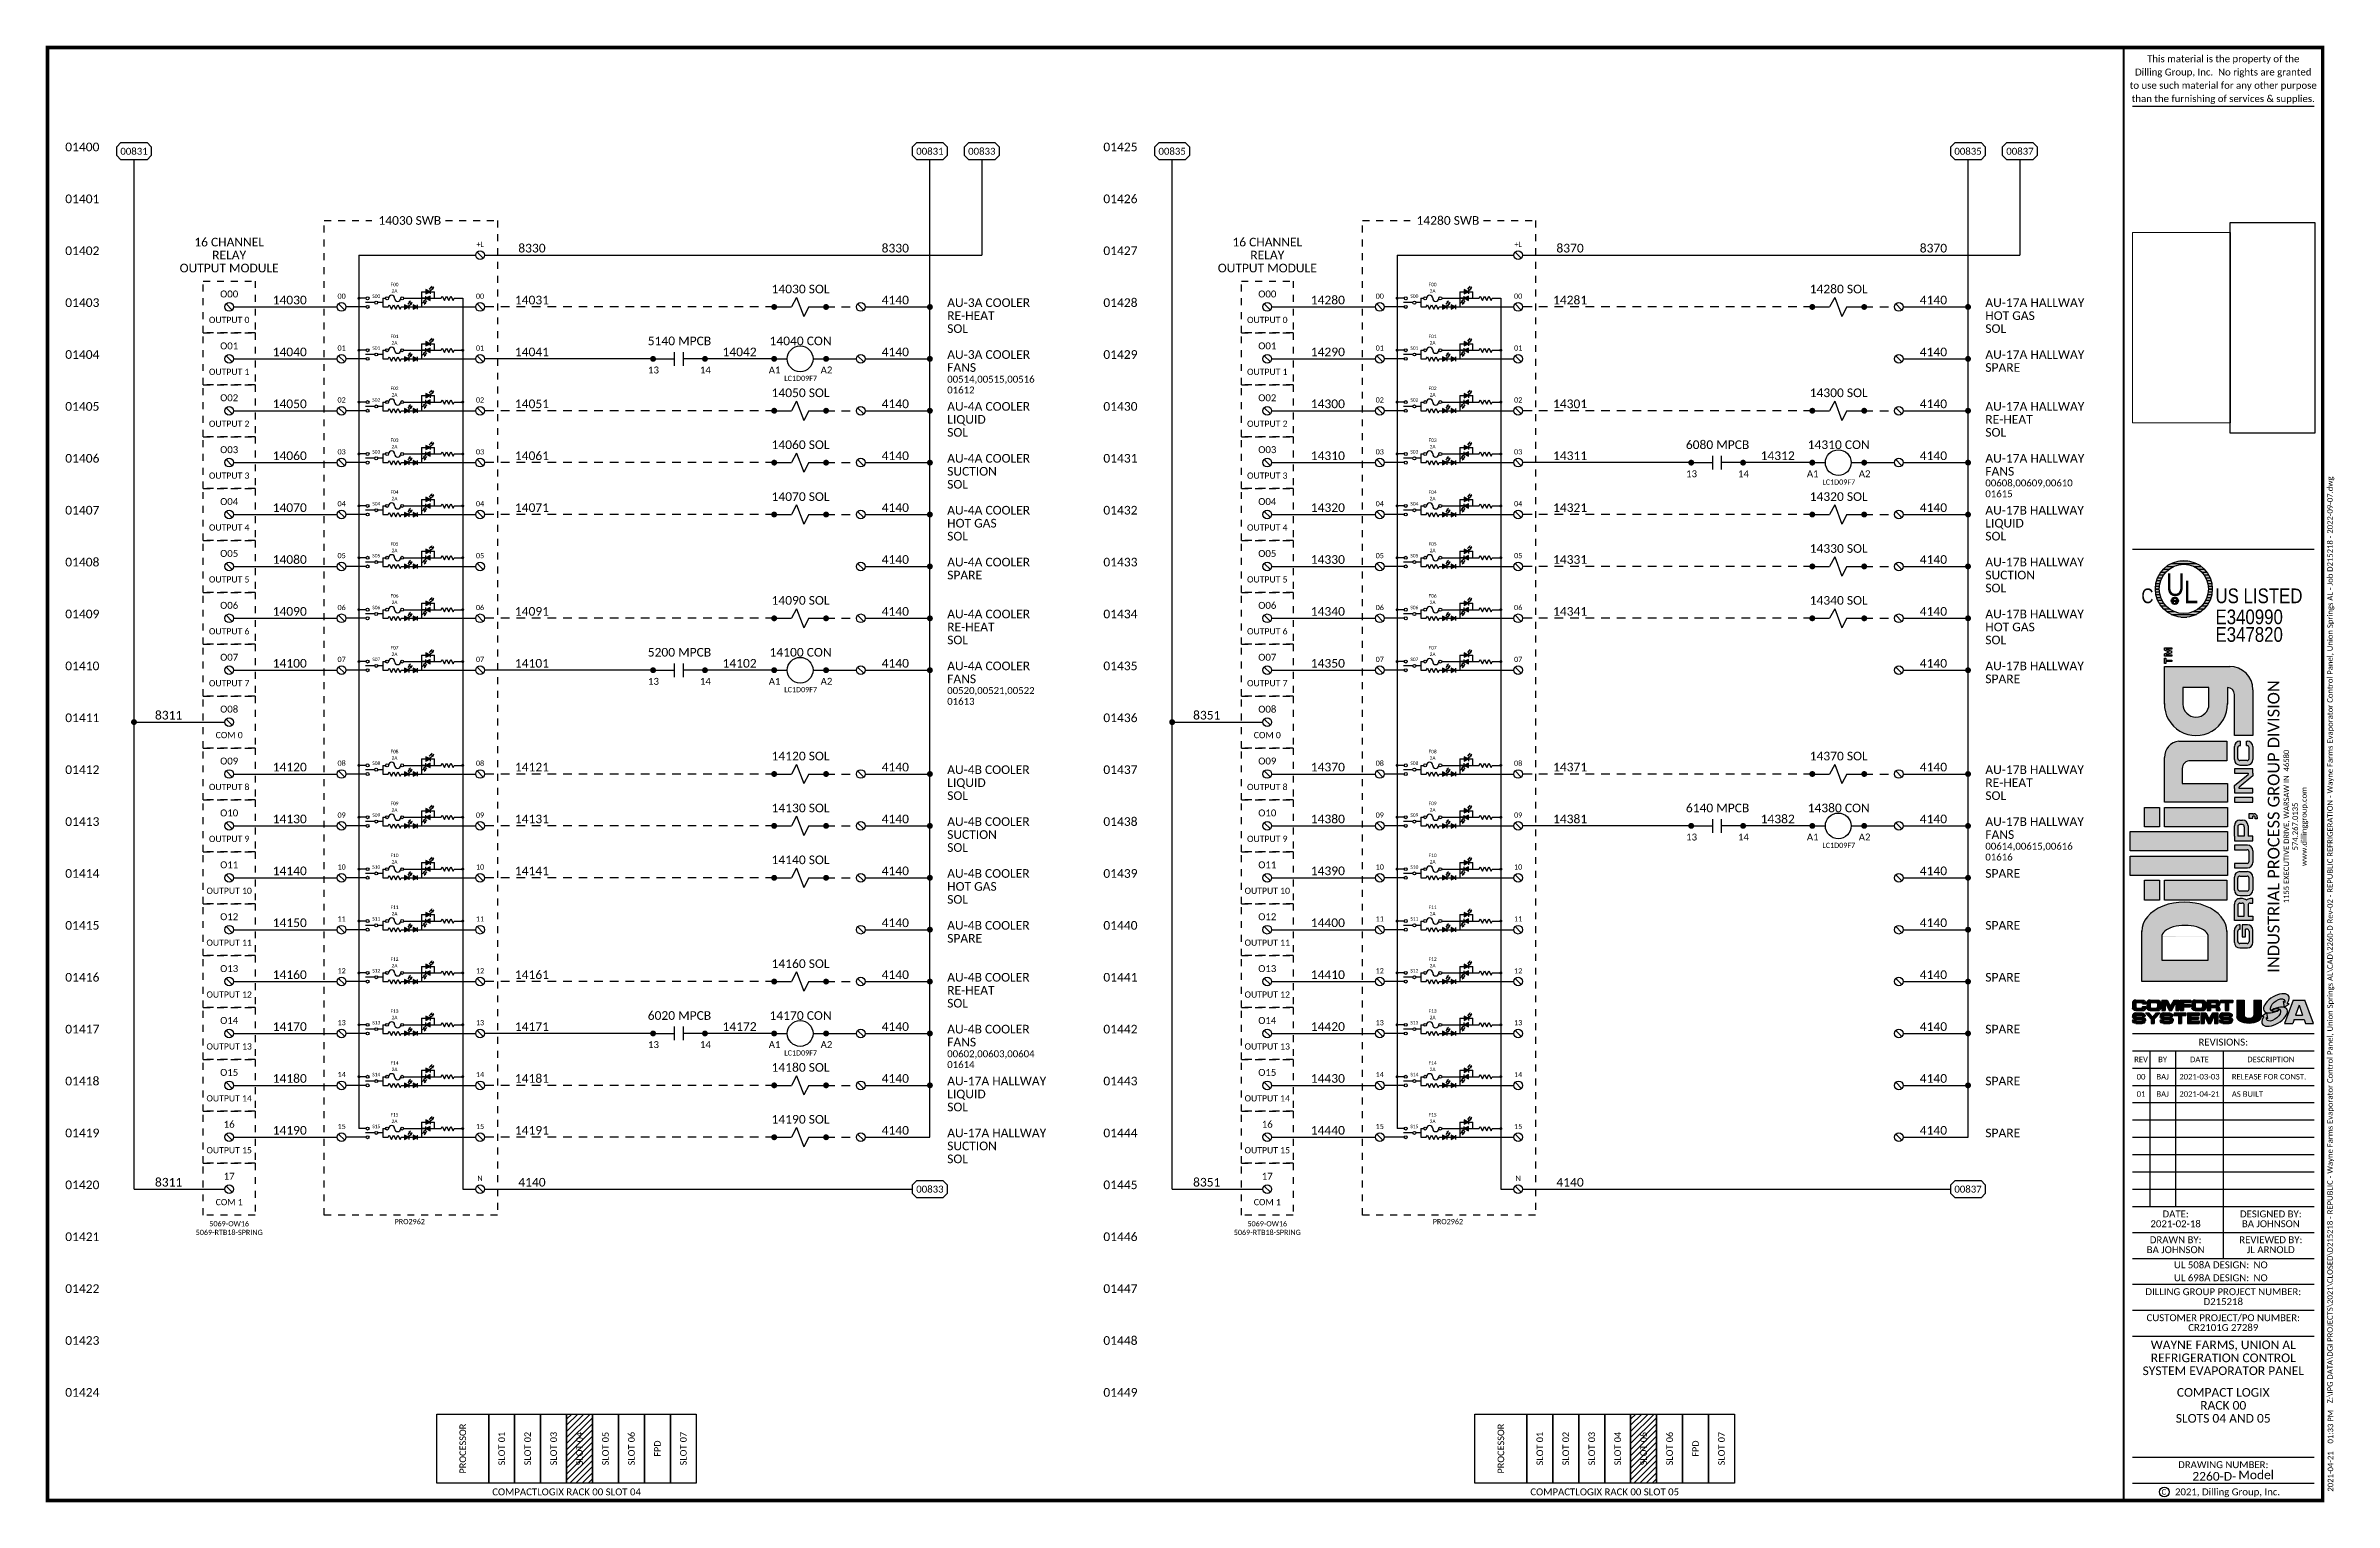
# Paper-space layout '014' of a CAD drawing. Header units: inches. Extents: x -7.8 to 25.3, y -3.5 to 17.5.
# The model-space entities are those that its viewports show. They can reach past a viewport. Long polylines and large blocks are cut down to what shows.
import ezdxf
from ezdxf.enums import TextEntityAlignment as Align

# ---------------------------------------------------------------- set-up
doc = ezdxf.new("R2010")
doc.units = ezdxf.units.IN
doc.header["$MEASUREMENT"] = 0
doc.linetypes.add('HIDDEN2', pattern=[0.1875, 0.125, -0.0625])
doc.styles.add('Calibri', font='calibri.ttf')
doc.styles.add('Swiss', font='swissck.ttf')
picture_1 = doc.add_image_def('image1.jpg', size_in_pixel=(293, 151))
picture_2 = doc.add_image_def('image2.bmp', size_in_pixel=(325, 130))

psp = doc.layouts.new('014')

msp = doc.modelspace()

# ---------------------------------------------------------------- texts
at = {"style": 'Calibri'}
for s, p in [('01400', (124.75, 41.5)), ('01425', (139.75, 41.5)), ('01401', (124.75, 40.75)), ('01426', (139.75, 40.75)), ('01402', (124.75, 40)), ('01427', (139.75, 40)), ('01403', (124.75, 39.25)), ('01428', (139.75, 39.25)), ('01404', (124.75, 38.5)), ('01429', (139.75, 38.5)), ('01405', (124.75, 37.75)), ('01430', (139.75, 37.75)), ('01406', (124.75, 37)), ('01431', (139.75, 37)), ('01407', (124.75, 36.25)), ('01432', (139.75, 36.25)), ('01408', (124.75, 35.5)), ('01433', (139.75, 35.5)), ('01409', (124.75, 34.75)), ('01434', (139.75, 34.75)), ('01410', (124.75, 34)), ('01435', (139.75, 34)), ('01411', (124.75, 33.25)), ('01436', (139.75, 33.25)), ('01412', (124.75, 32.5)), ('01437', (139.75, 32.5)), ('01413', (124.75, 31.75)), ('01438', (139.75, 31.75)), ('01414', (124.75, 31)), ('01439', (139.75, 31)), ('01415', (124.75, 30.25)), ('01440', (139.75, 30.25)), ('01416', (124.75, 29.5)), ('01441', (139.75, 29.5)), ('01417', (124.75, 28.75)), ('01442', (139.75, 28.75)), ('01418', (124.75, 28)), ('01443', (139.75, 28)), ('01419', (124.75, 27.25)), ('01444', (139.75, 27.25)), ('01420', (124.75, 26.5)), ('01445', (139.75, 26.5)), ('01421', (124.75, 25.75)), ('01446', (139.75, 25.75)), ('01422', (124.75, 25)), ('01447', (139.75, 25)), ('01423', (124.75, 24.25)), ('01448', (139.75, 24.25)), ('01424', (124.75, 23.5)), ('01449', (139.75, 23.5))]:
    msp.add_text(s, height=0.125, dxfattribs=at).set_placement(p, align=Align.RIGHT)
at = {"color": 3, "style": 'Calibri'}
for s, height, p in [('14030 SWB', 0.125, (129.23438, 40.5)), ('14280 SWB', 0.125, (144.23438, 40.5)), ('16 CHANNEL', 0.125, (126.625, 40.1875)), ('RELAY', 0.125, (126.625, 40)), ('16 CHANNEL', 0.125, (141.625, 40.1875)), ('RELAY', 0.125, (141.625, 40)), ('OUTPUT MODULE', 0.125, (126.625, 39.8125)), ('OUTPUT MODULE', 0.125, (141.625, 39.8125)), ('O00', 0.1, (126.625, 39.4375)), ('O00', 0.1, (141.625, 39.4375)), ('OUTPUT 0', 0.09, (126.625, 39.0625)), ('OUTPUT 0', 0.09, (141.625, 39.0625)), ('O01', 0.1, (126.625, 38.6875)), ('O01', 0.1, (141.625, 38.6875)), ('OUTPUT 1', 0.09, (126.625, 38.3125)), ('OUTPUT 1', 0.09, (141.625, 38.3125)), ('O02', 0.1, (126.625, 37.9375)), ('O02', 0.1, (141.625, 37.9375)), ('OUTPUT 2', 0.09, (126.625, 37.5625)), ('OUTPUT 2', 0.09, (141.625, 37.5625)), ('O03', 0.1, (126.625, 37.1875)), ('O03', 0.1, (141.625, 37.1875)), ('OUTPUT 3', 0.09, (126.625, 36.8125)), ('OUTPUT 3', 0.09, (141.625, 36.8125)), ('O04', 0.1, (126.625, 36.4375)), ('O04', 0.1, (141.625, 36.4375)), ('OUTPUT 4', 0.09, (126.625, 36.0625)), ('OUTPUT 4', 0.09, (141.625, 36.0625)), ('O05', 0.1, (126.625, 35.6875)), ('O05', 0.1, (141.625, 35.6875)), ('OUTPUT 5', 0.09, (126.625, 35.3125)), ('OUTPUT 5', 0.09, (141.625, 35.3125)), ('O06', 0.1, (126.625, 34.9375)), ('O06', 0.1, (141.625, 34.9375)), ('OUTPUT 6', 0.09, (126.625, 34.5625)), ('OUTPUT 6', 0.09, (141.625, 34.5625)), ('O07', 0.1, (126.625, 34.1875)), ('O07', 0.1, (141.625, 34.1875)), ('OUTPUT 7', 0.09, (126.625, 33.8125)), ('OUTPUT 7', 0.09, (141.625, 33.8125)), ('O08', 0.1, (126.625, 33.4375)), ('O08', 0.1, (141.625, 33.4375)), ('COM 0', 0.09, (126.625, 33.0625)), ('COM 0', 0.09, (141.625, 33.0625)), ('O09', 0.1, (126.625, 32.6875)), ('O09', 0.1, (141.625, 32.6875)), ('OUTPUT 8', 0.09, (126.625, 32.3125)), ('OUTPUT 8', 0.09, (141.625, 32.3125)), ('O10', 0.1, (126.625, 31.9375)), ('O10', 0.1, (141.625, 31.9375)), ('OUTPUT 9', 0.09, (126.625, 31.5625)), ('OUTPUT 9', 0.09, (141.625, 31.5625)), ('O11', 0.1, (126.625, 31.1875)), ('O11', 0.1, (141.625, 31.1875)), ('OUTPUT 10', 0.09, (126.625, 30.8125)), ('OUTPUT 10', 0.09, (141.625, 30.8125)), ('O12', 0.1, (126.625, 30.4375)), ('O12', 0.1, (141.625, 30.4375)), ('OUTPUT 11', 0.09, (126.625, 30.0625)), ('OUTPUT 11', 0.09, (141.625, 30.0625)), ('O13', 0.1, (126.625, 29.6875)), ('O13', 0.1, (141.625, 29.6875)), ('OUTPUT 12', 0.09, (126.625, 29.3125)), ('OUTPUT 12', 0.09, (141.625, 29.3125)), ('O14', 0.1, (126.625, 28.9375)), ('O14', 0.1, (141.625, 28.9375)), ('OUTPUT 13', 0.09, (126.625, 28.5625)), ('OUTPUT 13', 0.09, (141.625, 28.5625)), ('O15', 0.1, (126.625, 28.1875)), ('O15', 0.1, (141.625, 28.1875)), ('OUTPUT 14', 0.09, (126.625, 27.8125)), ('OUTPUT 14', 0.09, (141.625, 27.8125)), ('16', 0.1, (126.625, 27.4375)), ('16', 0.1, (141.625, 27.4375)), ('OUTPUT 15', 0.09, (126.625, 27.0625)), ('OUTPUT 15', 0.09, (141.625, 27.0625)), ('17', 0.1, (126.625, 26.6875)), ('17', 0.1, (141.625, 26.6875)), ('COM 1', 0.09, (126.625, 26.3125)), ('COM 1', 0.09, (141.625, 26.3125)), ('COMPACTLOGIX RACK 00 SLOT 04', 0.1, (131.5, 22.125)), ('COMPACTLOGIX RACK 00 SLOT 05', 0.1, (146.5, 22.125))]:
    msp.add_text(s, height=height, dxfattribs=at).set_placement(p, align=Align.MIDDLE_CENTER)
at = {"color": 2, "linetype": 'Continuous', "style": 'Calibri'}
for s, height, p in [('+L', 0.075, (130.25, 40.15625)), ('+L', 0.075, (145.25, 40.15625)), ('00', 0.075, (128.25, 39.40625)), ('S00', 0.05, (128.75, 39.40625)), ('F00', 0.05, (129.01385, 39.57446)), ('2A', 0.05, (129.01385, 39.48071)), ('00', 0.075, (130.25, 39.40625)), ('00', 0.075, (143.25, 39.40625)), ('S00', 0.05, (143.75, 39.40625)), ('F00', 0.05, (144.01385, 39.57446)), ('2A', 0.05, (144.01385, 39.48071)), ('00', 0.075, (145.25, 39.40625)), ('01', 0.075, (128.25, 38.65625)), ('F01', 0.05, (129.01385, 38.82446)), ('2A', 0.05, (129.01385, 38.73071)), ('01', 0.075, (130.25, 38.65625)), ('01', 0.075, (143.25, 38.65625)), ('F01', 0.05, (144.01385, 38.82446)), ('2A', 0.05, (144.01385, 38.73071)), ('01', 0.075, (145.25, 38.65625)), ('S01', 0.05, (128.75, 38.65625)), ('S01', 0.05, (143.75, 38.65625)), ('F02', 0.05, (129.01385, 38.07446)), ('F02', 0.05, (144.01385, 38.07446)), ('02', 0.075, (128.25, 37.90625)), ('S02', 0.05, (128.75, 37.90625)), ('2A', 0.05, (129.01385, 37.98071)), ('02', 0.075, (130.25, 37.90625)), ('02', 0.075, (143.25, 37.90625)), ('S02', 0.05, (143.75, 37.90625)), ('2A', 0.05, (144.01385, 37.98071)), ('02', 0.075, (145.25, 37.90625)), ('03', 0.075, (128.25, 37.15625)), ('S03', 0.05, (128.75, 37.15625)), ('F03', 0.05, (129.01385, 37.32446)), ('2A', 0.05, (129.01385, 37.23071)), ('03', 0.075, (130.25, 37.15625)), ('03', 0.075, (143.25, 37.15625)), ('S03', 0.05, (143.75, 37.15625)), ('F03', 0.05, (144.01385, 37.32446)), ('2A', 0.05, (144.01385, 37.23071)), ('03', 0.075, (145.25, 37.15625)), ('04', 0.075, (128.25, 36.40625)), ('S04', 0.05, (128.75, 36.40625)), ('F04', 0.05, (129.01385, 36.57446)), ('2A', 0.05, (129.01385, 36.48071)), ('04', 0.075, (130.25, 36.40625)), ('04', 0.075, (143.25, 36.40625)), ('S04', 0.05, (143.75, 36.40625)), ('F04', 0.05, (144.01385, 36.57446)), ('2A', 0.05, (144.01385, 36.48071)), ('04', 0.075, (145.25, 36.40625)), ('F05', 0.05, (129.01385, 35.82446)), ('2A', 0.05, (129.01385, 35.73071)), ('F05', 0.05, (144.01385, 35.82446)), ('2A', 0.05, (144.01385, 35.73071)), ('05', 0.075, (128.25, 35.65625)), ('S05', 0.05, (128.75, 35.65625)), ('05', 0.075, (130.25, 35.65625)), ('05', 0.075, (143.25, 35.65625)), ('S05', 0.05, (143.75, 35.65625)), ('05', 0.075, (145.25, 35.65625)), ('F06', 0.05, (129.01385, 35.07446)), ('F06', 0.05, (144.01385, 35.07446)), ('06', 0.075, (128.25, 34.90625)), ('S06', 0.05, (128.75, 34.90625)), ('2A', 0.05, (129.01385, 34.98071)), ('06', 0.075, (130.25, 34.90625)), ('06', 0.075, (143.25, 34.90625)), ('S06', 0.05, (143.75, 34.90625)), ('2A', 0.05, (144.01385, 34.98071)), ('06', 0.075, (145.25, 34.90625)), ('07', 0.075, (128.25, 34.15625)), ('S07', 0.05, (128.75, 34.15625)), ('F07', 0.05, (129.01385, 34.32446)), ('2A', 0.05, (129.01385, 34.23071)), ('07', 0.075, (130.25, 34.15625)), ('07', 0.075, (143.25, 34.15625)), ('S07', 0.05, (143.75, 34.15625)), ('F07', 0.05, (144.01385, 34.32446)), ('2A', 0.05, (144.01385, 34.23071)), ('07', 0.075, (145.25, 34.15625)), ('F08', 0.05, (129.01385, 32.82446)), ('2A', 0.05, (129.01385, 32.73071)), ('F08', 0.05, (144.01385, 32.82446)), ('2A', 0.05, (144.01385, 32.73071)), ('08', 0.075, (128.25, 32.65625)), ('S08', 0.05, (128.75, 32.65625)), ('08', 0.075, (130.25, 32.65625)), ('08', 0.075, (143.25, 32.65625)), ('S08', 0.05, (143.75, 32.65625)), ('08', 0.075, (145.25, 32.65625)), ('F09', 0.05, (129.01385, 32.07446)), ('F09', 0.05, (144.01385, 32.07446)), ('09', 0.075, (128.25, 31.90625)), ('S09', 0.05, (128.75, 31.90625)), ('2A', 0.05, (129.01385, 31.98071)), ('09', 0.075, (130.25, 31.90625)), ('09', 0.075, (143.25, 31.90625)), ('S09', 0.05, (143.75, 31.90625)), ('2A', 0.05, (144.01385, 31.98071)), ('09', 0.075, (145.25, 31.90625)), ('10', 0.075, (128.25, 31.15625)), ('S10', 0.05, (128.75, 31.15625)), ('F10', 0.05, (129.01385, 31.32446)), ('2A', 0.05, (129.01385, 31.23071)), ('10', 0.075, (130.25, 31.15625)), ('10', 0.075, (143.25, 31.15625)), ('S10', 0.05, (143.75, 31.15625)), ('F10', 0.05, (144.01385, 31.32446)), ('2A', 0.05, (144.01385, 31.23071)), ('10', 0.075, (145.25, 31.15625)), ('11', 0.075, (128.25, 30.40625)), ('S11', 0.05, (128.75, 30.40625)), ('F11', 0.05, (129.01385, 30.57446)), ('2A', 0.05, (129.01385, 30.48071)), ('11', 0.075, (130.25, 30.40625)), ('11', 0.075, (143.25, 30.40625)), ('S11', 0.05, (143.75, 30.40625)), ('F11', 0.05, (144.01385, 30.57446)), ('2A', 0.05, (144.01385, 30.48071)), ('11', 0.075, (145.25, 30.40625)), ('F12', 0.05, (129.01385, 29.82446)), ('F12', 0.05, (144.01385, 29.82446)), ('12', 0.075, (128.25, 29.65625)), ('S12', 0.05, (128.75, 29.65625)), ('2A', 0.05, (129.01385, 29.73071)), ('12', 0.075, (130.25, 29.65625)), ('12', 0.075, (143.25, 29.65625)), ('S12', 0.05, (143.75, 29.65625)), ('2A', 0.05, (144.01385, 29.73071)), ('12', 0.075, (145.25, 29.65625)), ('F13', 0.05, (129.01385, 29.07446)), ('F13', 0.05, (144.01385, 29.07446)), ('13', 0.075, (128.25, 28.90625)), ('S13', 0.05, (128.75, 28.90625)), ('2A', 0.05, (129.01385, 28.98071)), ('13', 0.075, (130.25, 28.90625)), ('13', 0.075, (143.25, 28.90625)), ('S13', 0.05, (143.75, 28.90625)), ('2A', 0.05, (144.01385, 28.98071)), ('13', 0.075, (145.25, 28.90625)), ('14', 0.075, (128.25, 28.15625)), ('S14', 0.05, (128.75, 28.15625)), ('F14', 0.05, (129.01385, 28.32446)), ('2A', 0.05, (129.01385, 28.23071)), ('14', 0.075, (130.25, 28.15625)), ('14', 0.075, (143.25, 28.15625)), ('S14', 0.05, (143.75, 28.15625)), ('F14', 0.05, (144.01385, 28.32446)), ('2A', 0.05, (144.01385, 28.23071)), ('14', 0.075, (145.25, 28.15625)), ('F15', 0.05, (129.01385, 27.57446)), ('2A', 0.05, (129.01385, 27.48071)), ('F15', 0.05, (144.01385, 27.57446)), ('2A', 0.05, (144.01385, 27.48071)), ('15', 0.075, (128.25, 27.40625)), ('S15', 0.05, (128.75, 27.40625)), ('15', 0.075, (130.25, 27.40625)), ('15', 0.075, (143.25, 27.40625)), ('S15', 0.05, (143.75, 27.40625)), ('15', 0.075, (145.25, 27.40625)), ('N', 0.075, (130.25, 26.65625)), ('N', 0.075, (145.25, 26.65625))]:
    msp.add_text(s, height=height, dxfattribs=at).set_placement(p, align=Align.MIDDLE_CENTER)
at = {"color": 1, "style": 'Calibri'}
for s, p in [('8330', (131, 40)), ('8330', (136.25, 40)), ('8370', (146, 40)), ('8370', (151.25, 40)), ('14030', (127.5, 39.25)), ('14031', (131, 39.25)), ('14280', (142.5, 39.25)), ('14281', (146, 39.25)), ('14040', (127.5, 38.5)), ('14041', (131, 38.5)), ('14042', (134, 38.5)), ('14290', (142.5, 38.5)), ('14050', (127.5, 37.75)), ('14051', (131, 37.75)), ('14300', (142.5, 37.75)), ('14301', (146, 37.75)), ('14060', (127.5, 37)), ('14061', (131, 37)), ('14310', (142.5, 37)), ('14311', (146, 37)), ('14312', (149, 37)), ('14070', (127.5, 36.25)), ('14071', (131, 36.25)), ('14320', (142.5, 36.25)), ('14321', (146, 36.25)), ('14080', (127.5, 35.5)), ('14330', (142.5, 35.5)), ('14331', (146, 35.5)), ('14090', (127.5, 34.75)), ('14091', (131, 34.75)), ('14340', (142.5, 34.75)), ('14341', (146, 34.75)), ('14100', (127.5, 34)), ('14101', (131, 34)), ('14102', (134, 34)), ('14350', (142.5, 34)), ('8311', (125.75, 33.25)), ('8351', (140.75, 33.25)), ('14120', (127.5, 32.5)), ('14121', (131, 32.5)), ('14370', (142.5, 32.5)), ('14371', (146, 32.5)), ('14130', (127.5, 31.75)), ('14131', (131, 31.75)), ('14380', (142.5, 31.75)), ('14381', (146, 31.75)), ('14382', (149, 31.75)), ('14140', (127.5, 31)), ('14141', (131, 31)), ('14390', (142.5, 31)), ('14150', (127.5, 30.25)), ('14400', (142.5, 30.25)), ('14160', (127.5, 29.5)), ('14161', (131, 29.5)), ('14410', (142.5, 29.5)), ('14170', (127.5, 28.75)), ('14171', (131, 28.75)), ('14172', (134, 28.75)), ('14420', (142.5, 28.75)), ('14180', (127.5, 28)), ('14181', (131, 28)), ('14430', (142.5, 28)), ('14190', (127.5, 27.25)), ('14191', (131, 27.25)), ('14440', (142.5, 27.25)), ('8311', (125.75, 26.5)), ('8351', (140.75, 26.5))]:
    msp.add_text(s, height=0.125, dxfattribs=at).set_placement(p, align=Align.BOTTOM_CENTER)
at = {"color": 7, "style": 'Calibri'}
for p in [(136.25, 39.25), (151.25, 39.25), (136.25, 38.5), (151.25, 38.5), (136.25, 37.75), (151.25, 37.75), (136.25, 37), (151.25, 37), (136.25, 36.25), (151.25, 36.25), (136.25, 35.5), (151.25, 35.5), (136.25, 34.75), (151.25, 34.75), (136.25, 34), (151.25, 34), (136.25, 32.5), (151.25, 32.5), (136.25, 31.75), (151.25, 31.75), (136.25, 31), (151.25, 31), (136.25, 30.25), (151.25, 30.25), (136.25, 29.5), (151.25, 29.5), (136.25, 28.75), (151.25, 28.75), (136.25, 28), (151.25, 28), (136.25, 27.25), (151.25, 27.25)]:
    msp.add_text('4140', height=0.125, dxfattribs=at).set_placement(p, align=Align.BOTTOM_CENTER)
at = {"style": 'Calibri'}
for s, height, p in [('AU-3A COOLER', 0.125, (137, 39.25)), ('AU-17A HALLWAY', 0.125, (152, 39.25)), ('RE-HEAT', 0.125, (137, 39.0625)), ('HOT GAS', 0.125, (152, 39.0625)), ('SOL', 0.125, (137, 38.875)), ('SOL', 0.125, (152, 38.875)), ('AU-3A COOLER', 0.125, (137, 38.5)), ('FANS', 0.125, (137, 38.3125)), ('AU-17A HALLWAY', 0.125, (152, 38.5)), ('SPARE', 0.125, (152, 38.3125)), ('00514,00515,00516', 0.1, (137, 38.15625)), ('01612', 0.1, (137, 38)), ('AU-4A COOLER', 0.125, (137, 37.75)), ('AU-17A HALLWAY', 0.125, (152, 37.75)), ('SOL', 0.125, (137, 37.375)), ('LIQUID', 0.125, (137, 37.5625)), ('SOL', 0.125, (152, 37.375)), ('RE-HEAT', 0.125, (152, 37.5625)), ('AU-4A COOLER', 0.125, (137, 37)), ('AU-17A HALLWAY', 0.125, (152, 37)), ('SUCTION', 0.125, (137, 36.8125)), ('SOL', 0.125, (137, 36.625)), ('00608,00609,00610', 0.1, (152, 36.65625)), ('FANS', 0.125, (152, 36.8125)), ('AU-4A COOLER', 0.125, (137, 36.25)), ('AU-17B HALLWAY', 0.125, (152, 36.25)), ('01615', 0.1, (152, 36.5)), ('HOT GAS', 0.125, (137, 36.0625)), ('LIQUID', 0.125, (152, 36.0625)), ('SOL', 0.125, (137, 35.875)), ('SOL', 0.125, (152, 35.875)), ('AU-4A COOLER', 0.125, (137, 35.5)), ('SPARE', 0.125, (137, 35.3125)), ('AU-17B HALLWAY', 0.125, (152, 35.5)), ('SUCTION', 0.125, (152, 35.3125)), ('SOL', 0.125, (152, 35.125)), ('AU-4A COOLER', 0.125, (137, 34.75)), ('AU-17B HALLWAY', 0.125, (152, 34.75)), ('SOL', 0.125, (137, 34.375)), ('RE-HEAT', 0.125, (137, 34.5625)), ('SOL', 0.125, (152, 34.375)), ('HOT GAS', 0.125, (152, 34.5625)), ('AU-4A COOLER', 0.125, (137, 34)), ('AU-17B HALLWAY', 0.125, (152, 34)), ('00520,00521,00522', 0.1, (137, 33.65625)), ('FANS', 0.125, (137, 33.8125)), ('SPARE', 0.125, (152, 33.8125)), ('01613', 0.1, (137, 33.5)), ('AU-4B COOLER', 0.125, (137, 32.5)), ('LIQUID', 0.125, (137, 32.3125)), ('AU-17B HALLWAY', 0.125, (152, 32.5)), ('RE-HEAT', 0.125, (152, 32.3125)), ('SOL', 0.125, (137, 32.125)), ('SOL', 0.125, (152, 32.125)), ('AU-4B COOLER', 0.125, (137, 31.75)), ('AU-17B HALLWAY', 0.125, (152, 31.75)), ('SUCTION', 0.125, (137, 31.5625)), ('SOL', 0.125, (137, 31.375)), ('00614,00615,00616', 0.1, (152, 31.40625)), ('FANS', 0.125, (152, 31.5625)), ('AU-4B COOLER', 0.125, (137, 31)), ('01616', 0.1, (152, 31.25)), ('SPARE', 0.125, (152, 31)), ('HOT GAS', 0.125, (137, 30.8125)), ('SOL', 0.125, (137, 30.625)), ('AU-4B COOLER', 0.125, (137, 30.25)), ('SPARE', 0.125, (137, 30.0625)), ('SPARE', 0.125, (152, 30.25)), ('AU-4B COOLER', 0.125, (137, 29.5)), ('RE-HEAT', 0.125, (137, 29.3125)), ('SPARE', 0.125, (152, 29.5)), ('SOL', 0.125, (137, 29.125)), ('AU-4B COOLER', 0.125, (137, 28.75)), ('SPARE', 0.125, (152, 28.75)), ('00602,00603,00604', 0.1, (137, 28.40625)), ('FANS', 0.125, (137, 28.5625)), ('AU-17A HALLWAY', 0.125, (137, 28)), ('01614', 0.1, (137, 28.25)), ('SPARE', 0.125, (152, 28)), ('LIQUID', 0.125, (137, 27.8125)), ('SOL', 0.125, (137, 27.625)), ('AU-17A HALLWAY', 0.125, (137, 27.25)), ('SUCTION', 0.125, (137, 27.0625)), ('SPARE', 0.125, (152, 27.25)), ('SOL', 0.125, (137, 26.875))]:
    msp.add_text(s, height=height, dxfattribs=at).set_placement(p)
at = {"linetype": 'Continuous', "style": 'Calibri'}
for p in [(131, 26.5), (146, 26.5)]:
    msp.add_text('4140', height=0.125, dxfattribs=at).set_placement(p, align=Align.BOTTOM_CENTER)
at = {"color": 6, "style": 'Calibri'}
for s, p in [('5069-RTB18-SPRING', (126.625, 25.875)), ('5069-OW16', (126.625, 26)), ('PRO2962', (129.23438, 26.03125)), ('5069-RTB18-SPRING', (141.625, 25.875)), ('5069-OW16', (141.625, 26)), ('PRO2962', (144.23438, 26.03125))]:
    msp.add_text(s, height=0.075, dxfattribs=at).set_placement(p, align=Align.MIDDLE_CENTER)
at = {"color": 3, "style": 'Calibri'}
for s, p in [('PROCESSOR', (130, 22.75)), ('SLOT 01', (130.5625, 22.75)), ('SLOT 02', (130.9375, 22.75)), ('SLOT 03', (131.3125, 22.75)), ('SLOT 04', (131.6875, 22.75)), ('SLOT 05', (132.0625, 22.75)), ('SLOT 06', (132.4375, 22.75)), ('FPD', (132.8125, 22.75)), ('SLOT 07', (133.1875, 22.75)), ('PROCESSOR', (145, 22.75)), ('SLOT 01', (145.5625, 22.75)), ('SLOT 02', (145.9375, 22.75)), ('SLOT 03', (146.3125, 22.75)), ('SLOT 04', (146.6875, 22.75)), ('SLOT 05', (147.0625, 22.75)), ('SLOT 06', (147.4375, 22.75)), ('FPD', (147.8125, 22.75)), ('SLOT 07', (148.1875, 22.75))]:
    msp.add_text(s, height=0.095, rotation=90, dxfattribs=at).set_placement(p, align=Align.MIDDLE_CENTER)

# ---------------------------------------------------------------- blocks, each defined once
blk = doc.blocks.new('UL')
at = {"linetype": 'Continuous'}
h = blk.add_hatch(dxfattribs=at)
h.set_pattern_fill('LINE', color=256, scale=100, style=0)
h.set_pattern_definition([(0, (-735.522, -778.876), (0, 12.5), [])])
edge = h.paths.add_edge_path()
edge.add_arc((-576.1, -757), 12.6, 0, 360)
edge = h.paths.add_edge_path(flags=17)
edge.add_arc((-576.1, -757), 10.9, 0, 360)
h = blk.add_hatch(dxfattribs=at)
h.set_pattern_fill('LINE', color=256, scale=10, style=0)
h.set_pattern_definition([(0, (-735.5219, -778.8765), (0, 1.25), [])])
edge = h.paths.add_edge_path()
edge.add_arc((-576.1, -757), 12.6, 0, 360)
edge = h.paths.add_edge_path(flags=17)
edge.add_arc((-576.1, -757), 10.9, 0, 360)
h = blk.add_hatch(color=256, dxfattribs=at)
edge = h.paths.add_edge_path()
edge.add_arc((-576.1, -757), 12.6, 0, 360)
edge = h.paths.add_edge_path(flags=17)
edge.add_arc((-576.1, -757), 10.9, 0, 360)
at = {"linetype": 'Continuous', "lineweight": 50}
for p, q in [((-580.8, -763.6), (-580.8, -761.1)), ((-580.8, -761.1), (-579.7, -761.1)), ((-580.8, -762.3), (-579.7, -762.3)), ((-579.9, -762.3), (-579.2, -763.4))]:
    blk.add_line(p, q, dxfattribs=at)
at = {"linetype": 'Continuous'}
for radius in [12.6, 10.9]:
    blk.add_circle((-576.1, -757), radius, dxfattribs=at)
at = {"linetype": 'Continuous', "lineweight": 50}
blk.add_circle((-580.1, -762.3), 1.43, dxfattribs=at)
blk.add_arc((-579.7, -761.7), 0.594, 270, 90, dxfattribs=at)
at = {"style": 'Swiss'}
for s, height, p in [('C', 6.5, (-594.9, -763.3)), ('U', 10, (-584, -760.1)), ('L', 10, (-576.1, -763.3)), ('US LISTED', 6.5, (-562.1, -763.3)), ('E340990', 6.5, (-562.1, -772.6)), ('E347820', 6.5, (-562.1, -780.4))]:
    blk.add_text(s, height=height, dxfattribs=at).set_placement(p)
blk = doc.blocks.new('DILLING LOGO')
h = blk.add_hatch(color=256)
h.dxf.hatch_style = 1
h.paths.add_polyline_path([(69.5, 40), (83.5, 40), (83.5, -31), (69.5, -31)])
h.paths.add_polyline_path([(51.5, 40), (65.5, 40), (65.5, -31), (51.5, -31)])
h = blk.add_hatch(color=256)
h.dxf.hatch_style = 1
edge = h.paths.add_edge_path()
edge.add_ellipse((10.75, 0.5), major_axis=(0, -31), ratio=0.6854616, start_angle=360.46205, end_angle=539.53795)
edge.add_line((10.92, 31.5), (-10.5, 31.5))
edge.add_line((-10.5, 31.5), (-26, 31.5))
edge.add_line((-26, 31.5), (-26, -30.5))
edge.add_line((-26, -30.5), (-10.5, -30.5))
edge.add_line((-10.5, -30.5), (10.92, -30.5))
edge = h.paths.add_edge_path(flags=16)
edge.add_ellipse((6.75, 0), major_axis=(0, -17), ratio=0.4852417, start_angle=360.84252, end_angle=539.15748, ccw=False)
edge.add_ellipse((6.75, 0), major_axis=(0, -17), ratio=0.4852417, start_angle=359.15748, end_angle=360.84252, ccw=False)
edge.add_line((6.63, -17), (-10.5, -17))
edge.add_line((-10.5, -17), (-10.5, 17))
edge.add_line((-10.5, 17), (6.63, 17))
edge.add_ellipse((6.75, 0), major_axis=(0, -17), ratio=0.4852417, start_angle=539.15748, end_angle=540.84252, ccw=False)
h = blk.add_hatch(color=256)
h.dxf.hatch_style = 1
h.paths.add_polyline_path([(48, 15), (33.5, 15), (33.5, -30.5), (48, -30.5)])
h.paths.add_polyline_path([(48, 18.5), (48, 29.5), (33.5, 29.5), (33.5, 18.5)])
h = blk.add_hatch(color=256)
h.dxf.hatch_style = 1
h.paths.add_polyline_path([(101, 15), (87, 15), (87, -31), (101, -31)])
h.paths.add_polyline_path([(87, 29.5), (87, 18.5), (101, 18.5), (101, 29.5)])
h = blk.add_hatch(color=256)
h.dxf.hatch_style = 1
h.paths.add_polyline_path([(118.5, 2), (129.5, 2, -0.4423699), (135, -4), (135, -30.5), (149.5, -30.5), (149.5, 4.5, 0.3757351), (137.5, 15), (118.5, 15), (105, 15), (105, -31), (118.5, -31)])
h.paths.add_polyline_path([(177, -31), (188.5, -31, -0.4142136), (183.5, -36), (153.5, -36), (153.5, -49.5), (187, -49.5, 0.4142136), (204, -32.5), (204, 15), (188.5, 15), (177, 15, 1.0219754)])
h.paths.add_polyline_path([(176.5, 1.5), (188.5, 1.5), (188.5, -17.5), (176.5, -17.5, -1)], flags=16)
h.paths.add_polyline_path([(206, 15), (206, 14), (207.5, 14), (207.5, 9.5), (208.5, 9.5), (208.5, 14), (210, 14), (210, 15)])
h.paths.add_polyline_path([(212.5, 14), (214, 9.5), (215, 9.5), (216.5, 14), (216.5, 9.5), (217.5, 9.5), (217.5, 15), (215.75, 15), (214.5, 11.5), (213.25, 15), (211.5, 15), (211.5, 9.5), (212.5, 9.5)])
h.paths.add_polyline_path([(136, -36, 0.4142136), (132, -40), (132, -45.5, 0.4142136), (136, -49.5), (145.5, -49.5, 0.4142136), (149.5, -45.5), (149.5, -44.75), (146.25, -44.75), (146.25, -45.25, -0.4142136), (144.75, -46.75), (136.75, -46.75, -0.4142136), (135.25, -45.25), (135.25, -40, -0.4142136), (136.75, -38.5), (144.75, -38.5, -0.4142136), (146.25, -40), (146.25, -40.5), (149.5, -40.5), (149.5, -40, 0.4142136), (145.5, -36)])
h.paths.add_polyline_path([(129.25, -36), (126, -36), (126, -46), (125.14, -46), (117, -36), (115, -36), (111.75, -36), (111.75, -49.5), (115, -49.5), (115, -39.5), (115.83, -39.5), (124.08, -49.5), (126, -49.5), (129.25, -49.5)])
h.paths.add_polyline_path([(108.25, -36), (105, -36), (105, -49.5), (108.25, -49.5)])
h.paths.add_polyline_path([(93.25, -46.5), (93.25, -49.5), (94.75, -49.5), (94.75, -50.5, -0.4142136), (94, -51.25), (92.75, -51.25), (92.75, -52.75), (94, -52.75, 0.4142136), (96.5, -50.25), (96.5, -49.5), (96.5, -46.5)])
h.paths.add_polyline_path([(91.75, -42), (91.75, -40, 0.4142136), (87.75, -36), (80, -36), (76.75, -36), (76.75, -49.5), (80, -49.5), (80, -46), (87.75, -46, 0.4142136)])
h.paths.add_polyline_path([(87, -43.25), (80, -43.25), (80, -38.5), (87, -38.5, -0.4142136), (88.5, -40), (88.5, -41.75, -0.4142136)], flags=16)
h.paths.add_polyline_path([(70.25, -45.25, -0.4142136), (68.75, -46.75), (61.75, -46.75, -0.4142136), (60.25, -45.25), (60.25, -36), (57, -36), (57, -45.5, 0.4142136), (61, -49.5), (69.5, -49.5, 0.4142136), (73.5, -45.5), (73.5, -36), (70.25, -36)])
h.paths.add_polyline_path([(54.25, -45.5), (54.25, -40, 0.4142136), (50.25, -36), (40.75, -36, 0.4142136), (36.75, -40), (36.75, -45.5, 0.4142136), (40.75, -49.5), (50.25, -49.5, 0.4142136)])
h.paths.add_polyline_path([(51, -45.25, -0.4142136), (49.5, -46.75), (41.5, -46.75, -0.4142136), (40, -45.25), (40, -40, -0.4142136), (41.5, -38.5), (49.5, -38.5, -0.4142136), (51, -40)], flags=16)
h.paths.add_polyline_path([(31.25, -47.5), (31.25, -49.5), (34.5, -49.5), (34.5, -47.5, 0.191812), (33.4, -44.75, 0.191812), (34.5, -42), (34.5, -40, 0.4142136), (30.5, -36), (21.75, -36), (18.5, -36), (18.5, -49.5), (21.75, -49.5), (21.75, -46), (29.75, -46, -0.4142136)])
h.paths.add_polyline_path([(29.75, -43.25), (21.75, -43.25), (21.75, -38.5), (29.75, -38.5, -0.4142136), (31.25, -40), (31.25, -41.75, -0.4142136)], flags=16)
h.paths.add_polyline_path([(15.5, -45.5), (15.5, -41.75), (6.75, -41.75), (6.75, -44.25), (12.25, -44.25), (12.25, -45.25, -0.4142136), (10.75, -46.75), (3.25, -46.75, -0.4142136), (1.75, -45.25), (1.75, -40, -0.4142136), (3.25, -38.5), (10.75, -38.5, -0.4142136), (12.25, -40), (12.25, -40.25), (15.49, -40.25, 0.4326522), (11.5, -36), (2.5, -36, 0.4142136), (-1.5, -40), (-1.5, -45.5, 0.4142136), (2.5, -49.5), (11.5, -49.5, 0.4142136)])
for p, q in [((214, 9.5), (212.5, 14)), ((213.25, 15), (214.5, 11.5)), ((214, 9.5), (215, 9.5)), ((215.75, 15), (214.5, 11.5)), ((216.5, 14), (215, 9.5)), ((-1.5, -40), (-1.5, -45.5)), ((1.75, -45.25), (1.75, -40)), ((2.5, -36), (11.5, -36)), ((2.5, -49.5), (11.5, -49.5)), ((12.25, -45.25), (12.25, -44.25)), ((36.75, -40), (36.75, -45.5)), ((40, -45.25), (40, -40)), ((40.75, -36), (50.25, -36)), ((50.25, -49.5), (40.75, -49.5)), ((41.5, -38.5), (49.5, -38.5)), ((41.5, -46.75), (49.5, -46.75)), ((51, -40), (51, -45.25)), ((54.25, -40), (54.25, -45.5)), ((69.5, -49.5), (61, -49.5)), ((61.75, -46.75), (68.75, -46.75)), ((80, -36), (87.75, -36)), ((87, -38.5), (80, -38.5)), ((87, -43.25), (80, -43.25)), ((87.75, -46), (80, -46)), ((88.5, -41.75), (88.5, -40)), ((91.75, -40), (91.75, -42)), ((115, -36), (117, -36)), ((115, -39.5), (115.83, -39.5)), ((124.08, -49.5), (115.83, -39.5)), ((117, -36), (125.14, -46)), ((126, -49.5), (124.08, -49.5)), ((126, -46), (125.14, -46)), ((132, -40), (132, -45.5)), ((135.25, -45.25), (135.25, -40)), ((136, -36), (145.5, -36)), ((145.5, -49.5), (136, -49.5)), ((136.75, -38.5), (144.75, -38.5)), ((136.75, -46.75), (144.75, -46.75)), ((146.25, -40), (146.25, -40.5)), ((146.25, -40.5), (149.5, -40.5)), ((146.25, -44.75), (149.5, -44.75)), ((146.25, -44.75), (146.25, -45.25)), ((149.5, -40), (149.5, -40.5)), ((149.5, -44.75), (149.5, -45.5))]:
    blk.add_line(p, q)
for points in [[(51.5, 40), (65.5, 40), (65.5, -31), (51.5, -31)], [(69.5, 40), (83.5, 40), (83.5, -31), (69.5, -31)], [(33.5, 29.5), (48, 29.5), (48, 18.5), (33.5, 18.5)], [(87, 29.5), (101, 29.5), (101, 18.5), (87, 18.5)], [(33.5, 15), (48, 15), (48, -30.5), (33.5, -30.5)], [(87, 15), (101, 15), (101, -31), (87, -31)], [(108.25, -49.5), (108.25, -36), (105, -36), (105, -49.5)]]:
    blk.add_lwpolyline(points, close=True)
for points in [[(-10.5, -30.5), (-26, -30.5), (-26, 31.5), (-10.5, 31.5)], [(-10.5, 31.5), (10.92, 31.5)], [(6.87, 17), (-10.5, 17)], [(-10.5, 17), (-10.5, -17)], [(118.5, 2), (118.5, -31), (105, -31), (105, 15), (118.5, 15)], [(118.5, 15), (137.5, 15)], [(129.55, 2), (118.5, 2)], [(149.5, 4.5), (149.5, -30.5), (135, -30.5), (135, -3)], [(176.5, 15), (188.5, 15)], [(188.5, 1.5), (176.5, 1.5)], [(188.5, 15), (204, 15), (204, -33)], [(188.5, -17.5), (188.5, 1.5)], [(207.5, 14), (206, 14), (206, 15), (210, 15), (210, 14), (208.5, 14)], [(208.5, 14), (208.5, 9.5), (207.5, 9.5), (207.5, 14)], [(212.5, 14), (212.5, 9.5), (211.5, 9.5), (211.5, 15), (213.25, 15)], [(215.75, 15), (217.5, 15), (217.5, 9.5), (216.5, 9.5), (216.5, 14)], [(-10.5, -17), (6.87, -17)], [(10.92, -30.5), (-10.5, -30.5)], [(176.5, -17.5), (188.5, -17.5)], [(188.5, -31), (176.5, -31)], [(3.25, -38.5), (10.75, -38.5)], [(10.75, -46.75), (3.25, -46.75)], [(15.5, -45.5), (15.5, -41.75), (6.75, -41.75), (6.75, -44.25), (12.25, -44.25)], [(12.25, -40), (12.25, -40.25), (15.5, -40.25), (15.5, -40)], [(21.75, -46), (21.75, -49.5), (18.5, -49.5), (18.5, -36), (21.75, -36)], [(21.75, -36), (30.5, -36)], [(21.75, -38.5), (21.75, -43.25)], [(29.75, -38.5), (21.75, -38.5)], [(21.75, -43.25), (29.75, -43.25)], [(29.75, -46), (21.75, -46)], [(31.25, -40), (31.25, -41.75)], [(31.25, -47.5), (31.25, -49.5), (34.5, -49.5), (34.5, -47.5)], [(34.5, -42), (34.5, -40)], [(60.25, -45.25), (60.25, -36), (57, -36), (57, -45.5)], [(57, -45.75), (57.01, -45.75)], [(73.5, -45.5), (73.5, -36), (70.25, -36), (70.25, -45.25)], [(80, -36), (76.75, -36), (76.75, -49.5), (80, -49.5), (80, -46)], [(80, -43.25), (80, -38.5)], [(96.5, -49.5), (96.5, -46.5), (93.25, -46.5), (93.25, -49.5), (94.75, -49.5)], [(94.75, -50.5), (94.75, -49.5)], [(96.5, -49.5), (96.5, -50.25)], [(115, -36), (111.75, -36), (111.75, -49.5), (115, -49.5), (115, -39.5)], [(126, -49.5), (129.25, -49.5), (129.25, -36), (126, -36), (126, -46)], [(187, -49.5), (153.5, -49.5), (153.5, -36), (183.5, -36)], [(94, -52.75), (92.75, -52.75), (92.75, -51.25), (94, -51.25)]]:
    blk.add_lwpolyline(points)
for centre, radius, start, end in [((129.52, -3.5), 5.5, 354.78414, 90.23676), ((137.5, 2.89), 12.11, 7.62815, 90), ((176.5, -8), 23.01, 88.75464, 271.24536), ((176.5, -8), 9.5, 90, 270), ((183.5, -31), 5, 270, 0), ((187, -32.5), 17, 270, 0), ((2.5, -40), 4, 90, 180), ((2.5, -45.5), 4, 180, 270), ((3.25, -40), 1.5, 90, 180), ((3.25, -45.25), 1.5, 180, 270), ((10.75, -40), 1.5, 0, 90), ((10.75, -45.25), 1.5, 270, 0), ((11.5, -40), 4, 356.41668, 90), ((11.5, -45.5), 4, 270, 0), ((29.75, -40), 1.5, 0, 90), ((29.75, -41.75), 1.5, 270, 0), ((29.75, -47.5), 1.5, 0, 90), ((30.5, -40), 4, 356.41668, 90), ((30.5, -42), 4, 316.56746, 0), ((30.5, -47.5), 4, 0, 43.43254), ((40.75, -40), 4, 90, 180), ((40.75, -45.5), 4, 180, 270), ((41.5, -40), 1.5, 90, 180), ((41.5, -45.25), 1.5, 180, 270), ((49.5, -40), 1.5, 0, 90), ((49.5, -45.25), 1.5, 270, 0), ((50.25, -40), 4, 0, 90), ((50.25, -45.5), 4, 270, 0), ((61, -45.5), 4, 180, 270), ((61.75, -45.25), 1.5, 180, 270), ((68.75, -45.25), 1.5, 270, 0), ((69.5, -45.5), 4, 270, 0), ((87, -40), 1.5, 0, 90), ((87, -41.75), 1.5, 270, 0), ((87.75, -40), 4, 0, 90), ((87.75, -42), 4, 270, 0), ((136, -40), 4, 90, 180), ((136, -45.5), 4, 180, 270), ((136.75, -40), 1.5, 90, 180), ((136.75, -45.25), 1.5, 180, 270), ((144.75, -40), 1.5, 0, 90), ((144.75, -45.25), 1.5, 270, 0), ((145.5, -40), 4, 0, 90), ((145.5, -45.5), 4, 270, 0), ((94, -50.25), 2.5, 270, 0), ((94, -50.5), 0.75, 270, 0)]:
    blk.add_arc(centre, radius, start, end)
for centre, major_axis, ratio, start_param, end_param in [((6.75, 0), (0, -17), 0.4852417, 6.2684805, 9.4394828), ((10.75, 0.5), (0, -31), 0.6854616, 6.275121, 9.4328423)]:
    blk.add_ellipse(centre, major_axis=major_axis, ratio=ratio, start_param=start_param, end_param=end_param)
blk = doc.blocks.new('CSUSA')
h = blk.add_hatch(color=256)
h.dxf.hatch_style = 1
edge = h.paths.add_edge_path()
edge.add_ellipse((6, 22.5), major_axis=(-3.75, 0), ratio=0.733333, start_angle=0, end_angle=90, ccw=False)
edge.add_line((2.2, 22.5), (2.2, 29))
edge.add_ellipse((6, 29), major_axis=(-3.75, 0), ratio=0.733333, start_angle=270, end_angle=360, ccw=False)
edge.add_line((6, 31.8), (13.6, 31.8))
edge.add_ellipse((13.6, 29), major_axis=(3.75, 0), ratio=0.733333, start_angle=0, end_angle=90, ccw=False)
edge.add_line((17.4, 29), (17.4, 27.4))
edge.add_line((17.4, 27.4), (13.6, 27.4))
edge.add_line((13.6, 27.4), (13.6, 27.6))
edge.add_ellipse((12.2, 27.6), major_axis=(0, 1.38), ratio=1, start_angle=270, end_angle=360)
edge.add_line((12.2, 29), (7.4, 29))
edge.add_ellipse((7.4, 27.6), major_axis=(-1.38, 0), ratio=1, start_angle=270, end_angle=360)
edge.add_line((6, 27.6), (6, 23.9))
edge.add_ellipse((7.4, 23.9), major_axis=(0, -1.38), ratio=1, start_angle=270, end_angle=360)
edge.add_line((7.4, 22.5), (12.2, 22.5))
edge.add_ellipse((12.2, 23.9), major_axis=(1.38, 0), ratio=1, start_angle=270, end_angle=360)
edge.add_line((13.6, 23.9), (13.6, 24.5))
edge.add_line((13.6, 24.5), (17.4, 24.5))
edge.add_line((17.4, 24.5), (17.4, 22.5))
edge.add_ellipse((13.6, 22.5), major_axis=(3.75, 0), ratio=0.733333, start_angle=270, end_angle=360, ccw=False)
edge.add_line((13.6, 19.8), (6, 19.8))
h = blk.add_hatch(color=256)
h.dxf.hatch_style = 1
edge = h.paths.add_edge_path()
edge.add_ellipse((22.5, 22.5), major_axis=(-3.75, 0), ratio=0.733333, start_angle=0, end_angle=90, ccw=False)
edge.add_line((18.8, 22.5), (18.8, 29))
edge.add_ellipse((22.5, 29), major_axis=(-3.75, 0), ratio=0.733333, start_angle=270, end_angle=360, ccw=False)
edge.add_line((22.5, 31.8), (31, 31.8))
edge.add_ellipse((31, 29), major_axis=(3.75, 0), ratio=0.733333, start_angle=1.3196, end_angle=90, ccw=False)
edge.add_line((34.8, 29.1), (34.8, 22.5))
edge.add_ellipse((31, 22.5), major_axis=(3.75, 0), ratio=0.733333, start_angle=270, end_angle=360, ccw=False)
edge.add_line((31, 19.8), (22.5, 19.8))
edge = h.paths.add_edge_path(flags=16)
edge.add_ellipse((23.9, 23.9), major_axis=(0, -1.38), ratio=1, start_angle=270, end_angle=360)
edge.add_line((23.9, 22.5), (29.6, 22.5))
edge.add_ellipse((29.6, 23.9), major_axis=(1.38, 0), ratio=1, start_angle=270, end_angle=360)
edge.add_line((31, 23.9), (31, 27.6))
edge.add_ellipse((29.6, 27.6), major_axis=(0, 1.38), ratio=1, start_angle=270, end_angle=360)
edge.add_line((29.6, 29), (23.9, 29))
edge.add_ellipse((23.9, 27.6), major_axis=(-1.38, 0), ratio=1, start_angle=270, end_angle=360)
edge.add_line((22.5, 27.6), (22.5, 23.9))
h = blk.add_hatch(color=256)
h.dxf.hatch_style = 1
h.paths.add_polyline_path([(47.2, 19.8), (51.8, 29), (51.8, 19.8), (55.5, 19.8), (55.5, 31.8), (49.8, 31.8), (45.8, 24.5), (41.8, 31.8), (36, 31.8), (36, 19.8), (39.8, 19.8), (39.8, 29), (44.2, 19.8)])
h = blk.add_hatch(color=256)
h.dxf.hatch_style = 1
h.paths.add_polyline_path([(60.8, 26.8), (68.8, 26.8), (68.8, 24), (60.8, 24), (60.8, 19.8), (57, 19.8), (57, 31.8), (69.2, 31.8), (69.2, 29), (60.8, 29)])
h = blk.add_hatch(color=256)
h.dxf.hatch_style = 1
edge = h.paths.add_edge_path()
edge.add_ellipse((74, 22.5), major_axis=(-3.75, 0), ratio=0.733333, start_angle=0, end_angle=90, ccw=False)
edge.add_line((70.2, 22.5), (70.2, 29))
edge.add_ellipse((74, 29), major_axis=(-3.75, 0), ratio=0.733333, start_angle=270, end_angle=360, ccw=False)
edge.add_line((74, 31.8), (82.5, 31.8))
edge.add_ellipse((82.5, 29), major_axis=(3.75, 0), ratio=0.733333, start_angle=1.3196, end_angle=90, ccw=False)
edge.add_line((86.2, 29.1), (86.2, 22.5))
edge.add_ellipse((82.5, 22.5), major_axis=(3.75, 0), ratio=0.733333, start_angle=270, end_angle=360, ccw=False)
edge.add_line((82.5, 19.8), (74, 19.8))
edge = h.paths.add_edge_path(flags=16)
edge.add_ellipse((75.4, 23.9), major_axis=(0, -1.38), ratio=1, start_angle=270, end_angle=360)
edge.add_line((75.4, 22.5), (81.1, 22.5))
edge.add_ellipse((81.1, 23.9), major_axis=(1.38, 0), ratio=1, start_angle=270, end_angle=360)
edge.add_line((82.5, 23.9), (82.5, 27.6))
edge.add_ellipse((81.1, 27.6), major_axis=(0, 1.38), ratio=1, start_angle=270, end_angle=360)
edge.add_line((81.1, 29), (75.4, 29))
edge.add_ellipse((75.4, 27.6), major_axis=(-1.38, 0), ratio=1, start_angle=270, end_angle=360)
edge.add_line((74, 27.6), (74, 23.9))
h = blk.add_hatch(color=256)
h.dxf.hatch_style = 1
edge = h.paths.add_edge_path()
edge.add_ellipse((98.5, 27.2), major_axis=(3.75, 0), ratio=0.733333, start_angle=294.5759, end_angle=360)
edge.add_line((102.2, 27.3), (102.2, 29.1))
edge.add_ellipse((98.5, 29), major_axis=(3.75, 0), ratio=0.733333, start_angle=1.3196, end_angle=90)
edge.add_line((98.5, 31.8), (87.8, 31.8))
edge.add_line((87.8, 31.8), (87.8, 19.8))
edge.add_line((87.8, 19.8), (91.5, 19.8))
edge.add_line((91.5, 19.8), (91.5, 23.1))
edge.add_line((91.5, 23.1), (97.1, 23.1))
edge.add_ellipse((97.1, 21.8), major_axis=(0, 1.38), ratio=1, start_angle=270, end_angle=360, ccw=False)
edge.add_line((98.5, 21.8), (98.5, 19.8))
edge.add_line((98.5, 19.8), (102.2, 19.8))
edge.add_line((102.2, 19.8), (102.2, 21.7))
edge.add_ellipse((100, 21), major_axis=(-0.03, 3.75), ratio=0.613301, start_angle=-78.7309, end_angle=-0.7113)
edge = h.paths.add_edge_path(flags=16)
edge.add_ellipse((97.1, 27.2), major_axis=(1.38, 0), ratio=1, start_angle=270, end_angle=360, ccw=False)
edge.add_line((97.1, 25.9), (91.5, 25.9))
edge.add_line((91.5, 25.9), (91.5, 29))
edge.add_line((91.5, 29), (97.1, 29))
edge.add_ellipse((97.1, 27.6), major_axis=(0, 1.38), ratio=1, start_angle=270, end_angle=360, ccw=False)
edge.add_line((98.5, 27.6), (98.5, 27.2))
h = blk.add_hatch(color=256)
h.dxf.hatch_style = 1
h.paths.add_polyline_path([(108.2, 19.8), (112, 19.8), (112, 29), (117, 29), (117, 31.8), (103.2, 31.8), (103.2, 29), (108.2, 29)])
h = blk.add_hatch(color=256)
h.dxf.hatch_style = 1
edge = h.paths.add_edge_path()
edge.add_ellipse((135.7, 12.4), major_axis=(-13.9, 0), ratio=0.529148, start_angle=0, end_angle=180, ccw=False)
edge.add_line((121.8, 12.4), (121.8, 31.8))
edge.add_line((121.8, 31.8), (130.2, 31.8))
edge.add_line((130.2, 31.8), (130.2, 14))
edge.add_ellipse((135.7, 14), major_axis=(-5.44, 0), ratio=0.551724, start_angle=0, end_angle=180)
edge.add_line((141.1, 14), (141.1, 31.8))
edge.add_line((141.1, 31.8), (149.6, 31.8))
edge.add_line((149.6, 31.8), (149.6, 12.4))
h = blk.add_hatch(color=172)
h.dxf.hatch_style = 1
edge = h.paths.add_edge_path()
edge.add_line((181.5, 27.6), (179.4, 28))
edge.add_ellipse((167, 28), major_axis=(14.2, 8.4), ratio=0.499385, start_angle=310.1628, end_angle=626.6159)
edge.add_line((170.4, 20.4), (170.2, 20.8))
edge.add_ellipse((168.4, 25.9), major_axis=(7.61, 6.02), ratio=0.529621, start_angle=-30.5274, end_angle=259.7038, ccw=False)
edge.add_line((176.5, 29), (174.8, 30))
edge.add_line((174.8, 30), (176, 23.6))
edge.add_line((176, 23.6), (181.5, 27.6))
h = blk.add_hatch(color=256)
h.dxf.hatch_style = 1
h.paths.add_polyline_path([(198.7, 9.5), (200.3, 5), (209.5, 5), (199.6, 31.8), (186.4, 31.8), (176.5, 5), (185.8, 5), (187.3, 9.5)])
h.paths.add_polyline_path([(193, 25.9), (197, 14.5), (189, 14.5)], flags=16)
h = blk.add_hatch(color=256)
h.dxf.hatch_style = 1
edge = h.paths.add_edge_path()
edge.add_ellipse((13.2, 9.5), major_axis=(3.75, 0), ratio=0.733333, start_angle=0, end_angle=5.2159)
edge.add_ellipse((13.2, 9.5), major_axis=(3.75, 0), ratio=0.733333, start_angle=5.2159, end_angle=90)
edge.add_line((13.2, 12.2), (6.6, 12.2))
edge.add_arc((6.6, 12.9), 0.625, 180, 270, ccw=False)
edge.add_line((6, 12.9), (6, 13.6))
edge.add_arc((6.6, 13.6), 0.625, 90, 180, ccw=False)
edge.add_line((6.6, 14.2), (12.6, 14.2))
edge.add_arc((12.6, 13.6), 0.625, 0, 90, ccw=False)
edge.add_line((13.2, 13.6), (13.2, 13.4))
edge.add_line((13.2, 13.4), (16.8, 13.4))
edge.add_line((16.8, 13.4), (16.8, 14.2))
edge.add_ellipse((13, 14.2), major_axis=(3.75, 0), ratio=0.733333, start_angle=0, end_angle=86.1774)
edge.add_ellipse((13, 14.2), major_axis=(3.75, 0), ratio=0.733333, start_angle=86.1774, end_angle=90)
edge.add_line((13, 17), (6, 17))
edge.add_ellipse((6, 14.2), major_axis=(-3.75, 0), ratio=0.733333, start_angle=270, end_angle=360)
edge.add_line((2.2, 14.2), (2.2, 12.5))
edge.add_ellipse((6, 12.5), major_axis=(-3.75, 0), ratio=0.733333, start_angle=0, end_angle=5.2159)
edge.add_ellipse((6, 12.5), major_axis=(-3.75, 0), ratio=0.733333, start_angle=5.2159, end_angle=90)
edge.add_line((6, 9.7), (12.6, 9.7))
edge.add_arc((12.6, 9.1), 0.625, 0, 90, ccw=False)
edge.add_line((13.2, 9.1), (13.2, 8.4))
edge.add_arc((12.6, 8.4), 0.625, -90, 0, ccw=False)
edge.add_line((12.6, 7.8), (6.6, 7.8))
edge.add_arc((6.6, 8.4), 0.625, 180, 270, ccw=False)
edge.add_line((6, 8.4), (6, 9))
edge.add_line((6, 9), (2.2, 9))
edge.add_line((2.2, 9), (2.2, 7.8))
edge.add_ellipse((6, 7.8), major_axis=(-3.75, 0), ratio=0.733333, start_angle=0, end_angle=90)
edge.add_line((6, 5), (13.2, 5))
edge.add_ellipse((13.2, 7.8), major_axis=(3.75, 0), ratio=0.733333, start_angle=270, end_angle=360)
edge.add_line((17, 7.8), (17, 9.5))
h = blk.add_hatch(color=256)
h.dxf.hatch_style = 1
h.paths.add_polyline_path([(25.4, 12.2), (29.8, 17), (34, 17), (27.2, 9.7), (27.2, 5), (23.5, 5), (23.5, 9.7), (17, 17), (21.1, 17)])
h = blk.add_hatch(color=256)
h.dxf.hatch_style = 1
edge = h.paths.add_edge_path()
edge.add_ellipse((44.8, 14.2), major_axis=(3.75, 0), ratio=0.733333, start_angle=0, end_angle=86.1774)
edge.add_ellipse((44.8, 14.2), major_axis=(3.75, 0), ratio=0.733333, start_angle=86.1774, end_angle=90)
edge.add_line((44.8, 17), (37.7, 17))
edge.add_ellipse((37.8, 14.2), major_axis=(-3.75, 0), ratio=0.733333, start_angle=270, end_angle=360)
edge.add_line((34, 14.2), (34, 12.5))
edge.add_ellipse((37.8, 12.5), major_axis=(-3.75, 0), ratio=0.733333, start_angle=0, end_angle=5.2159)
edge.add_ellipse((37.8, 12.5), major_axis=(-3.75, 0), ratio=0.733333, start_angle=5.2159, end_angle=90)
edge.add_line((37.8, 9.7), (44.4, 9.7))
edge.add_arc((44.4, 9.1), 0.625, 0, 90, ccw=False)
edge.add_line((45, 9.1), (45, 8.4))
edge.add_arc((44.4, 8.4), 0.625, -90, 0, ccw=False)
edge.add_line((44.4, 7.8), (38.4, 7.8))
edge.add_arc((38.4, 8.4), 0.625, 180, 270, ccw=False)
edge.add_line((37.8, 8.4), (37.8, 9))
edge.add_line((37.8, 9), (34, 9))
edge.add_line((34, 9), (34, 7.8))
edge.add_ellipse((37.8, 7.8), major_axis=(-3.75, 0), ratio=0.733333, start_angle=0, end_angle=90)
edge.add_line((37.8, 5), (45, 5))
edge.add_ellipse((45, 7.8), major_axis=(3.75, 0), ratio=0.733333, start_angle=270, end_angle=360)
edge.add_line((48.8, 7.7), (48.8, 9.5))
edge.add_ellipse((45, 9.5), major_axis=(3.75, 0), ratio=0.733333, start_angle=0, end_angle=5.2159)
edge.add_ellipse((45, 9.5), major_axis=(3.75, 0), ratio=0.733333, start_angle=5.2159, end_angle=90)
edge.add_line((45, 12.2), (38.4, 12.2))
edge.add_arc((38.4, 12.9), 0.625, 180, 270, ccw=False)
edge.add_line((37.8, 12.9), (37.8, 13.6))
edge.add_arc((38.4, 13.6), 0.625, 90, 180, ccw=False)
edge.add_line((38.4, 14.2), (44.4, 14.2))
edge.add_arc((44.4, 13.6), 0.625, 0, 90, ccw=False)
edge.add_line((45, 13.6), (45, 13.4))
edge.add_line((45, 13.4), (48.5, 13.4))
edge.add_line((48.5, 13.4), (48.5, 14.2))
h = blk.add_hatch(color=256)
h.dxf.hatch_style = 1
h.paths.add_polyline_path([(54.8, 5), (58.5, 5), (58.5, 14.2), (63.5, 14.2), (63.5, 17), (49.8, 17), (49.8, 14.2), (54.8, 14.2)])
h = blk.add_hatch(color=256)
h.dxf.hatch_style = 1
h.paths.add_polyline_path([(65.2, 5), (78.5, 5), (78.5, 7.8), (69, 7.8), (69, 9.7), (77.8, 9.7), (77.8, 12.2), (69, 12.2), (69, 14.2), (78.5, 14.2), (78.5, 17), (65.2, 17)])
h = blk.add_hatch(color=256)
h.dxf.hatch_style = 1
h.paths.add_polyline_path([(91.8, 5), (96.2, 14.2), (96.2, 5), (100, 5), (100, 17), (94.2, 17), (90.2, 9.7), (86.2, 17), (80.5, 17), (80.5, 5), (84.2, 5), (84.2, 14.2), (88.8, 5)])
h = blk.add_hatch(color=256)
h.dxf.hatch_style = 1
edge = h.paths.add_edge_path()
edge.add_ellipse((112.8, 14.2), major_axis=(3.75, 0), ratio=0.733333, start_angle=0, end_angle=86.1774)
edge.add_ellipse((112.8, 14.2), major_axis=(3.75, 0), ratio=0.733333, start_angle=86.1774, end_angle=90)
edge.add_line((112.8, 17), (105.8, 17))
edge.add_ellipse((105.8, 14.2), major_axis=(-3.75, 0), ratio=0.733333, start_angle=270, end_angle=360)
edge.add_line((102, 14.2), (102, 12.5))
edge.add_ellipse((105.8, 12.5), major_axis=(-3.75, 0), ratio=0.733333, start_angle=0, end_angle=5.2159)
edge.add_ellipse((105.8, 12.5), major_axis=(-3.75, 0), ratio=0.733333, start_angle=5.2159, end_angle=90)
edge.add_line((105.8, 9.7), (112.4, 9.7))
edge.add_arc((112.4, 9.1), 0.625, 0, 90, ccw=False)
edge.add_line((113, 9.1), (113, 8.4))
edge.add_arc((112.4, 8.4), 0.625, -90, 0, ccw=False)
edge.add_line((112.4, 7.8), (106.4, 7.8))
edge.add_arc((106.4, 8.4), 0.625, 180, 270, ccw=False)
edge.add_line((105.8, 8.4), (105.8, 9))
edge.add_line((105.8, 9), (102, 9))
edge.add_line((102, 9), (102, 7.8))
edge.add_ellipse((105.8, 7.8), major_axis=(-3.75, 0), ratio=0.733333, start_angle=0, end_angle=90)
edge.add_line((105.8, 5), (113, 5))
edge.add_ellipse((113, 7.8), major_axis=(3.75, 0), ratio=0.733333, start_angle=270, end_angle=360)
edge.add_line((116.8, 7.8), (116.8, 9.5))
edge.add_ellipse((113, 9.5), major_axis=(3.75, 0), ratio=0.733333, start_angle=0, end_angle=5.2159)
edge.add_ellipse((113, 9.5), major_axis=(3.75, 0), ratio=0.733333, start_angle=5.2159, end_angle=90)
edge.add_line((113, 12.2), (106.4, 12.2))
edge.add_arc((106.4, 12.9), 0.625, 180, 270, ccw=False)
edge.add_line((105.8, 12.9), (105.8, 13.6))
edge.add_arc((106.4, 13.6), 0.625, 90, 180, ccw=False)
edge.add_line((106.4, 14.2), (112.4, 14.2))
edge.add_arc((112.4, 13.6), 0.625, 0, 90, ccw=False)
edge.add_line((113, 13.6), (113, 13.4))
edge.add_line((113, 13.4), (116.5, 13.4))
edge.add_line((116.5, 13.4), (116.5, 14.2))
h = blk.add_hatch(color=12)
h.dxf.hatch_style = 1
edge = h.paths.add_edge_path()
edge.add_line((161.9, 19.9), (161.7, 20.4))
edge.add_ellipse((165, 12.8), major_axis=(-14.2, -8.4), ratio=0.499385, start_angle=310.1628, end_angle=626.6159, ccw=False)
edge.add_line((152.7, 12.8), (150.6, 13.2))
edge.add_line((150.6, 13.2), (156.1, 17.2))
edge.add_line((156.1, 17.2), (157.3, 10.8))
edge.add_line((157.3, 10.8), (155.5, 11.8))
edge.add_ellipse((163.7, 14.9), major_axis=(-7.63, -5.99), ratio=0.529621, start_angle=-30.5274, end_angle=259.7038)
for p, q in [((2.2, 29), (2.2, 22.5)), ((6, 31.8), (13.6, 31.8)), ((6, 27.6), (6, 23.9)), ((7.4, 29), (12.2, 29)), ((13.6, 27.6), (13.6, 27.4)), ((13.6, 27.4), (17.4, 27.4)), ((17.4, 29), (17.4, 27.4)), ((18.8, 29), (18.8, 22.5)), ((22.5, 31.8), (31, 31.8)), ((22.5, 27.6), (22.5, 23.9)), ((23.9, 29), (29.6, 29)), ((31, 27.6), (31, 23.9)), ((34.8, 29.1), (34.8, 22.5)), ((36, 31.8), (36, 19.8)), ((36, 31.8), (41.8, 31.8)), ((39.8, 29), (39.8, 19.8)), ((39.8, 29), (44.2, 19.8)), ((41.8, 31.8), (45.8, 24.5)), ((45.8, 24.5), (49.8, 31.8)), ((47.2, 19.8), (51.8, 29)), ((49.8, 31.8), (55.5, 31.8)), ((51.8, 29), (51.8, 19.8)), ((55.5, 31.8), (55.5, 19.8)), ((57, 31.8), (69.2, 31.8)), ((57, 31.8), (57, 19.8)), ((60.8, 29), (69.2, 29)), ((60.8, 29), (60.8, 26.8)), ((60.8, 26.8), (68.8, 26.8)), ((68.8, 26.8), (68.8, 24)), ((69.2, 31.8), (69.2, 29)), ((70.2, 29), (70.2, 22.5)), ((74, 31.8), (82.5, 31.8)), ((74, 27.6), (74, 23.9)), ((75.4, 29), (81.1, 29)), ((82.5, 27.6), (82.5, 23.9)), ((86.2, 29.1), (86.2, 22.5)), ((87.8, 31.8), (87.8, 19.8)), ((87.8, 31.8), (98.5, 31.8)), ((91.5, 29), (97.1, 29)), ((91.5, 29), (91.5, 25.9)), ((98.5, 27.6), (98.5, 27.2)), ((102.2, 29.1), (102.2, 27.2)), ((103.2, 31.8), (103.2, 29)), ((103.2, 31.8), (117, 31.8)), ((103.2, 29), (108.2, 29)), ((108.2, 29), (108.2, 19.8)), ((112, 29), (112, 19.8)), ((112, 29), (117, 29)), ((117, 31.8), (117, 29)), ((121.8, 31.8), (130.2, 31.8)), ((121.8, 31.8), (121.8, 12.4)), ((130.2, 31.8), (130.2, 14)), ((141.1, 31.8), (141.1, 14)), ((141.1, 31.8), (149.6, 31.8)), ((149.6, 31.8), (149.6, 12.4)), ((176.5, 29), (174.8, 30)), ((174.8, 30), (176, 23.6)), ((176, 23.6), (181.5, 27.6)), ((186.4, 31.8), (176.5, 5)), ((181.5, 27.6), (179.4, 28)), ((186.4, 31.8), (199.6, 31.8)), ((209.5, 5), (199.6, 31.8)), ((2.2, 14.2), (2.2, 12.2)), ((2.2, 12.2), (2.3, 12.2)), ((2.2, 9), (2.2, 7.8)), ((2.2, 9), (6, 9)), ((6, 19.8), (13.6, 19.8)), ((6, 17), (13.2, 17)), ((6, 13.6), (6, 12.9)), ((6, 9.7), (12.6, 9.7)), ((6, 9), (6, 8.4)), ((6, 5), (13.2, 5)), ((6.6, 14.2), (12.6, 14.2)), ((6.6, 12.2), (13.2, 12.2)), ((6.6, 7.8), (12.6, 7.8)), ((7.4, 22.5), (12.2, 22.5)), ((13.2, 17), (13.2, 17)), ((13.2, 13.6), (13.2, 13.4)), ((13.2, 13.4), (16.8, 13.4)), ((13.2, 9.1), (13.2, 8.4)), ((13.6, 24.5), (17.4, 24.5)), ((13.6, 24.5), (13.6, 23.9)), ((16.8, 14.2), (16.8, 13.4)), ((23.5, 9.7), (17, 17)), ((17, 17), (21.1, 17)), ((17, 9.7), (17, 9.7)), ((17, 9.5), (17, 7.8)), ((17.4, 24.5), (17.4, 22.5)), ((25.4, 12.2), (21.1, 17)), ((22.5, 19.8), (31, 19.8)), ((23.5, 9.7), (23.5, 5)), ((23.5, 5), (27.2, 5)), ((23.9, 22.5), (29.6, 22.5)), ((25.4, 12.2), (29.8, 17)), ((27.2, 9.7), (34, 17)), ((27.2, 9.7), (27.2, 5)), ((29.8, 17), (34, 17)), ((34, 14.2), (34, 12.2)), ((34, 12.2), (34, 12.2)), ((34, 9), (34, 7.8)), ((34, 9), (37.8, 9)), ((36, 19.8), (39.8, 19.8)), ((37.8, 17), (45, 17)), ((37.8, 13.6), (37.8, 12.9)), ((37.8, 9.7), (44.4, 9.7)), ((37.8, 9), (37.8, 8.4)), ((37.8, 5), (45, 5)), ((38.4, 14.2), (44.4, 14.2)), ((38.4, 12.2), (45, 12.2)), ((38.4, 7.8), (44.4, 7.8)), ((44.2, 19.8), (47.2, 19.8)), ((45, 17), (45, 17)), ((45, 13.6), (45, 13.4)), ((45, 13.4), (48.5, 13.4)), ((45, 9.1), (45, 8.4)), ((48.5, 14.2), (48.5, 13.4)), ((48.7, 9.7), (48.8, 9.7)), ((48.8, 9.5), (48.8, 7.8)), ((49.8, 17), (49.8, 14.2)), ((49.8, 17), (63.5, 17)), ((49.8, 14.2), (54.8, 14.2)), ((51.8, 19.8), (55.5, 19.8)), ((54.8, 14.2), (54.8, 5)), ((54.8, 5), (58.5, 5)), ((57, 19.8), (60.8, 19.8)), ((58.5, 14.2), (58.5, 5)), ((58.5, 14.2), (63.5, 14.2)), ((60.8, 24), (68.8, 24)), ((60.8, 24), (60.8, 19.8)), ((63.5, 17), (63.5, 14.2)), ((65.2, 17), (65.2, 5)), ((65.2, 17), (78.5, 17)), ((65.2, 5), (78.5, 5)), ((69, 14.2), (78.5, 14.2)), ((69, 14.2), (69, 12.2)), ((69, 12.2), (77.8, 12.2)), ((69, 9.7), (77.8, 9.7)), ((69, 9.7), (69, 7.8)), ((69, 7.8), (78.5, 7.8)), ((74, 19.8), (82.5, 19.8)), ((75.4, 22.5), (81.1, 22.5)), ((77.8, 12.2), (77.8, 9.7)), ((78.5, 17), (78.5, 14.2)), ((78.5, 7.8), (78.5, 5)), ((80.5, 17), (80.5, 5)), ((80.5, 17), (86.2, 17)), ((80.5, 5), (84.2, 5)), ((84.2, 14.2), (88.8, 5)), ((84.2, 14.2), (84.2, 5)), ((86.2, 17), (90.2, 9.7)), ((87.8, 19.8), (91.5, 19.8)), ((88.8, 5), (91.8, 5)), ((90.2, 9.7), (94.2, 17)), ((91.5, 25.9), (97.1, 25.9)), ((91.5, 23.1), (97.1, 23.1)), ((91.5, 23.1), (91.5, 19.8)), ((91.8, 5), (96.2, 14.2)), ((94.2, 17), (100, 17)), ((96.2, 14.2), (96.2, 5)), ((96.2, 5), (100, 5)), ((98.5, 19.8), (98.5, 21.8)), ((98.5, 19.8), (102.2, 19.8)), ((100, 17), (100, 5)), ((102, 14.2), (102, 12.2)), ((102, 12.2), (102, 12.2)), ((102, 9), (102, 7.8)), ((102, 9), (105.8, 9)), ((102.2, 21.8), (102.2, 19.8)), ((105.8, 17), (113, 17)), ((105.8, 13.6), (105.8, 12.9)), ((105.8, 9.7), (112.4, 9.7)), ((105.8, 9), (105.8, 8.4)), ((105.8, 5), (113, 5)), ((106.4, 14.2), (112.4, 14.2)), ((106.4, 12.2), (113, 12.2)), ((106.4, 7.8), (112.4, 7.8)), ((108.2, 19.8), (112, 19.8)), ((113, 17), (113, 17)), ((113, 13.6), (113, 13.4)), ((113, 13.4), (116.5, 13.4)), ((113, 9.1), (113, 8.4)), ((116.5, 14.2), (116.5, 13.4)), ((116.7, 9.7), (116.8, 9.7)), ((116.8, 9.5), (116.8, 7.8)), ((156.1, 17.2), (150.6, 13.2)), ((150.6, 13.2), (152.7, 12.8)), ((155.5, 11.8), (157.3, 10.8)), ((157.3, 10.8), (156.1, 17.2)), ((161.9, 19.9), (161.7, 20.4)), ((170.2, 20.8), (170.4, 20.4)), ((176.5, 5), (185.8, 5)), ((187.3, 9.5), (185.8, 5)), ((187.3, 9.5), (198.7, 9.5)), ((193, 25.9), (189, 14.5)), ((189, 14.5), (197, 14.5)), ((193, 25.9), (197, 14.5)), ((198.7, 9.5), (200.3, 5)), ((200.3, 5), (209.5, 5))]:
    blk.add_line(p, q)
for centre, start, end in [((6.6, 13.6), 90, 180), ((6.6, 12.9), 180, 270), ((6.6, 8.4), 180, 270), ((12.6, 13.6), 0, 90), ((12.6, 9.1), 0, 90), ((12.6, 8.4), 270, 0), ((38.4, 13.6), 90, 180), ((38.4, 12.9), 180, 270), ((38.4, 8.4), 180, 270), ((44.4, 13.6), 0, 90), ((44.4, 9.1), 0, 90), ((44.4, 8.4), 270, 0), ((106.4, 13.6), 90, 180), ((106.4, 12.9), 180, 270), ((106.4, 8.4), 180, 270), ((112.4, 13.6), 0, 90), ((112.4, 9.1), 0, 90), ((112.4, 8.4), 270, 0)]:
    blk.add_arc(centre, 0.625, start, end)
for centre, major_axis, ratio, start_param, end_param in [((6, 29), (-3.75, 0), 0.733333, 4.712389, 6.283185), ((7.4, 27.6), (-1.38, 0), 1, 4.712389, 6.283185), ((12.2, 27.6), (0, 1.38), 1, 4.712389, 6.283185), ((22.5, 29), (-3.75, 0), 0.733333, 4.712389, 6.283185), ((23.9, 27.6), (-1.38, 0), 1, 4.712389, 6.283185), ((29.6, 27.6), (0, 1.38), 1, 4.712389, 6.283185), ((74, 29), (-3.75, 0), 0.733333, 4.712389, 6.283185), ((75.4, 27.6), (-1.38, 0), 1, 4.712389, 6.283185), ((81.1, 27.6), (0, 1.38), 1, 4.712389, 6.283185), ((97.1, 27.6), (0, 1.38), 1, 4.712389, 6.283185), ((97.1, 27.2), (1.38, 0), 1, 4.712389, 6.283185), ((98.5, 27.2), (3.75, 0), 0.733333, 5.141319, 6.283185), ((167, 28), (14.2, 8.4), 0.499385, 5.413362, 10.936511), ((6, 14.2), (-3.75, 0), 0.733333, 4.712389, 6.283185), ((7.4, 23.9), (0, -1.38), 1, 4.712389, 6.283185), ((12.2, 23.9), (1.38, 0), 1, 4.712389, 6.283185), ((13.2, 7.8), (3.75, 0), 0.733333, 4.712389, 6.283185), ((13.6, 22.5), (3.75, 0), 0.733333, 4.712389, 6.283185), ((23.9, 23.9), (0, -1.38), 1, 4.712389, 6.283185), ((29.6, 23.9), (1.38, 0), 1, 4.712389, 6.283185), ((31, 22.5), (3.75, 0), 0.733333, 4.712389, 6.283185), ((37.8, 14.2), (-3.75, 0), 0.733333, 4.712389, 6.283185), ((45, 7.8), (3.75, 0), 0.733333, 4.712389, 6.283185), ((75.4, 23.9), (0, -1.38), 1, 4.712389, 6.283185), ((81.1, 23.9), (1.38, 0), 1, 4.712389, 6.283185), ((82.5, 22.5), (3.75, 0), 0.733333, 4.712389, 6.283185), ((97.1, 21.8), (0, 1.38), 1, 4.712389, 6.283185), ((100, 21), (-0.03, 3.75), 0.613301, -1.374114, -0.012414), ((105.8, 14.2), (-3.75, 0), 0.733333, 4.712389, 6.283185), ((113, 7.8), (3.75, 0), 0.733333, 4.712389, 6.283185), ((135.7, 14), (-5.44, 0), 0.551724, 0, 3.141593), ((165, 12.8), (-14.2, -8.4), 0.499385, 5.413362, 10.936511)]:
    blk.add_ellipse(centre, major_axis=major_axis, ratio=ratio, start_param=start_param, end_param=end_param)
at = {"extrusion": (0, 0, -1)}
for centre, major_axis, ratio, start_param, end_param in [((13.6, 29), (3.75, 0), 0.733333, 4.712389, 6.283185), ((31, 29), (3.75, 0), 0.733333, 4.712389, 6.260154), ((82.5, 29), (3.75, 0), 0.733333, 4.712389, 6.260154), ((98.5, 29), (3.75, 0), 0.733333, 4.712389, 6.260154), ((168.4, 25.9), (7.61, 6.02), 0.529621, 1.750499, 6.815989), ((6, 22.5), (-3.75, 0), 0.733333, 4.712389, 6.283185), ((6, 12.5), (-3.75, 0), 0.733333, 4.712389, 6.283185), ((6, 7.8), (-3.75, 0), 0.733333, 4.712389, 6.283185), ((13, 14.2), (3.75, 0), 0.733333, 4.712389, 6.283185), ((13.2, 9.5), (3.75, 0), 0.733333, 4.712389, 6.283185), ((22.5, 22.5), (-3.75, 0), 0.733333, 4.712389, 6.283185), ((37.8, 12.5), (-3.75, 0), 0.733333, 4.712389, 6.283185), ((37.8, 7.8), (-3.75, 0), 0.733333, 4.712389, 6.283185), ((44.8, 14.2), (3.75, 0), 0.733333, 4.712389, 6.283185), ((45, 9.5), (3.75, 0), 0.733333, 4.712389, 6.283185), ((74, 22.5), (-3.75, 0), 0.733333, 4.712389, 6.283185), ((105.8, 12.5), (-3.75, 0), 0.733333, 4.712389, 6.283185), ((105.8, 7.8), (-3.75, 0), 0.733333, 4.712389, 6.283185), ((112.8, 14.2), (3.75, 0), 0.733333, 4.712389, 6.283185), ((113, 9.5), (3.75, 0), 0.733333, 4.712389, 6.283185), ((135.7, 12.4), (-13.9, 0), 0.529148, 3.141593, 6.283185), ((163.7, 14.9), (-7.63, -5.99), 0.529621, 1.750499, 6.815989)]:
    blk.add_ellipse(centre, major_axis=major_axis, ratio=ratio, start_param=start_param, end_param=end_param, dxfattribs=at)
blk = doc.blocks.new('IPG TITLE BLOCK')
for p, q in [((30.125, 20.15), (32.75, 20.15)), ((30.125, 13.75), (32.75, 13.75)), ((30.125, 6.75), (32.75, 6.75)), ((30.125, 6.5), (32.75, 6.5)), ((30.375, 6.5), (30.375, 4.25)), ((30.75, 6.5), (30.75, 4.25)), ((31.438, 6.5), (31.438, 3.5)), ((30.125, 6.25), (32.75, 6.25)), ((30.125, 6), (32.75, 6)), ((30.125, 5.75), (32.75, 5.75)), ((30.125, 5.5), (32.75, 5.5)), ((30.125, 5.25), (32.75, 5.25)), ((30.125, 5), (32.75, 5)), ((30.125, 4.75), (32.75, 4.75)), ((30.125, 4.5), (32.75, 4.5)), ((30.125, 4.25), (32.75, 4.25)), ((30.125, 3.875), (32.75, 3.875)), ((30.125, 3.5), (32.75, 3.5)), ((30.125, 3.125), (32.75, 3.125)), ((30.125, 2.75), (32.75, 2.75)), ((30.125, 2.375), (32.75, 2.375)), ((30.125, 0.625), (32.75, 0.625)), ((30.125, 0.25), (32.75, 0.25))]:
    blk.add_line(p, q)
at = {"const_width": 0.05}
blk.add_lwpolyline([(0, 0), (32.875, 0), (32.875, 21), (0, 21)], close=True, dxfattribs=at)
at = {"const_width": 0.03}
blk.add_lwpolyline([(30, 0), (30, 21)], dxfattribs=at)
blk.add_circle((30.586, 0.124), 0.07)
at = {"xscale": 0.03266752791418049, "yscale": 0.03266752791418049, "zscale": 0.03266752791418049}
blk.add_blockref('UL', (49.688, 37.904), dxfattribs=at)
at = {"xscale": 0.01980632449065665, "yscale": 0.01980632449065665, "zscale": 0.01980632449065665, "rotation": 90}
blk.add_blockref('DILLING LOGO', (30.885, 8.015), dxfattribs=at)
at = {"linetype": 'Continuous', "xscale": 0.01261839866638184, "yscale": 0.01261839866638184, "zscale": 0.01261839866638184}
blk.add_blockref('CSUSA', (30.098, 6.832), dxfattribs=at)
at = {"style": 'Calibri'}
for s, height, p in [('This material is the property of the', 0.1, (31.438, 20.837)), ('to use such material for any other purpose', 0.1, (31.438, 20.453)), ('Dilling Group, Inc.  No rights are granted', 0.1, (31.438, 20.645)), ('than the furnishing of services & supplies.', 0.1, (31.438, 20.261)), ('REVISIONS:', 0.1, (31.438, 6.625)), ('REV', 0.08, (30.25, 6.375)), ('BY', 0.08, (30.562, 6.375)), ('DATE', 0.08, (31.094, 6.375)), ('DESCRIPTION', 0.08, (32.125, 6.375)), ('00', 0.08, (30.25, 6.125)), ('BAJ', 0.08, (30.562, 6.125)), ('2021-03-03', 0.08, (31.094, 6.125)), ('01', 0.08, (30.25, 5.875)), ('BAJ', 0.08, (30.562, 5.875)), ('2021-04-21', 0.08, (31.094, 5.875)), ('2021-02-18', 0.1, (30.75, 4)), ('BA JOHNSON', 0.1, (32.125, 4)), ('BA JOHNSON', 0.1, (30.75, 3.625)), ('JL ARNOLD', 0.1, (32.125, 3.625)), ('D215218', 0.1, (31.438, 2.875)), ('CR2101G 27289', 0.1, (31.438, 2.5)), ('WAYNE FARMS, UNION AL', 0.125, (31.438, 2.25)), ('REFRIGERATION CONTROL', 0.125, (31.438, 2.062)), ('SYSTEM EVAPORATOR PANEL', 0.125, (31.438, 1.875)), ('C', 0.08, (30.58, 0.125)), ('2021, Dilling Group, Inc.', 0.1, (31.5, 0.125))]:
    blk.add_text(s, height=height, dxfattribs=at).set_placement(p, align=Align.MIDDLE_CENTER)
at = {"linetype": 'Continuous', "style": 'Calibri'}
for s, height, p in [('INDUSTRIAL PROCESS GROUP DIVISION', 0.17016, (32.165, 9.741)), ('1155 EXECUTIVE DRIVE, WARSAW IN  46580', 0.07941, (32.349, 9.741)), ('www.dillinggroup.com', 0.07941, (32.604, 9.741)), ('574.267.0135', 0.07941, (32.477, 9.741))]:
    blk.add_text(s, height=height, rotation=90, dxfattribs=at).set_placement(p, align=Align.MIDDLE_CENTER)
at = {"style": 'Calibri'}
for s, height, p in [('RELEASE FOR CONST.', 0.08, (31.562, 6.125)), ('AS BUILT', 0.08, (31.562, 5.875)), ('NO', 0.1, (31.875, 3.406)), ('NO', 0.1, (31.875, 3.219))]:
    blk.add_text(s, height=height, dxfattribs=at).set_placement(p, align=Align.MIDDLE_LEFT)
for s, p in [('DATE:', (30.75, 4.062)), ('DESIGNED BY:', (32.125, 4.062)), ('DRAWN BY:', (30.75, 3.688)), ('REVIEWED BY:', (32.125, 3.688)), ('DILLING GROUP PROJECT NUMBER:', (31.438, 2.938)), ('CUSTOMER PROJECT/PO NUMBER:', (31.438, 2.562)), ('DRAWING NUMBER:', (31.438, 0.438))]:
    blk.add_text(s, height=0.1, dxfattribs=at).set_placement(p, align=Align.BOTTOM_CENTER)
for s, p in [('UL 508A DESIGN:', (31.812, 3.406)), ('UL 698A DESIGN:', (31.812, 3.219))]:
    blk.add_text(s, height=0.1, dxfattribs=at).set_placement(p, align=Align.MIDDLE_RIGHT)
blk.add_text('2260-D-', height=0.125, dxfattribs=at).set_placement((31.625, 0.25), align=Align.BOTTOM_RIGHT)
at = {"char_height": 0.08, "attachment_point": 4, "rotation": 90, "style": 'Calibri'}
for s, insert in [('Z:\\\\IPG DATA\\\\DGI PROJECTS\\\\2021\\\\CLOSED\\\\D215218 - REPUBLIC - Wayne Farms Evaporator Control Panel, Union Springs AL\\\\CAD\\\\2260-D Rev-02 - REPUBLIC REFRIGERATION - Wayne Farms Evaporator Control Panel, Union Springs AL - Job D215218 - 2022-09-07.dwg', (32.991, 1.406)), ('2021-04-21    01:33 PM', (32.987, 0.129))]:
    blk.add_mtext(s, dxfattribs=dict(at, insert=insert))
at = {"insert": (31.656, 0.37), "char_height": 0.125, "attachment_point": 4, "style": 'Calibri'}
blk.add_mtext('Model', dxfattribs=at)
at = {"style": 'Calibri'}
for tag, p in [('DWGTITLE1', (31.438, 1.562)), ('DWGTITLE2', (31.438, 1.375)), ('DWGTITLE3', (31.438, 1.188)), ('DWGTITLE4', (31.438, 1)), ('DWGTITLE5', (31.438, 0.812))]:
    blk.add_attdef(tag, text='', height=0.125, dxfattribs=at).set_placement(p, align=Align.MIDDLE_CENTER)
at = {"color": 7, "linetype": 'Continuous', "lineweight": 0, "true_color": 0xfcfcfc}
image = blk.add_image(picture_1, insert=(31.541, 15.577), size_in_units=(2.747, 1.416), rotation=90, dxfattribs=at)
image.dxf.flags = 15
at = {"color": 7, "linetype": 'Continuous', "true_color": 0xfcfcfc}
image = blk.add_image(picture_2, insert=(32.759, 15.427), size_in_units=(3.046, 1.219), rotation=90, dxfattribs=at)
image.dxf.flags = 11
blk = doc.blocks.new('TERM')
at = {"color": 2}
blk.add_line((-0.044, 0.044), (0.044, -0.044), dxfattribs=at)
blk.add_circle((0, 0), 0.0625, dxfattribs=at)
blk = doc.blocks.new('CONN')
at = {"color": 2, "const_width": 0.0425}
blk.add_lwpolyline([(0.02125, 0, 1), (-0.02125, 0, 1)], format="xyb", close=True, dxfattribs=at)
blk = doc.blocks.new('REF')
at = {"color": 2}
for p, q in [((0, 0.062), (0.062, 0.125)), ((0, -0.062), (0, 0.062)), ((0.062, 0.125), (0.438, 0.125)), ((0.438, 0.125), (0.5, 0.062)), ((0.5, 0.062), (0.5, -0.062)), ((0.062, -0.125), (0, -0.062)), ((0.438, -0.125), (0.062, -0.125)), ((0.5, -0.062), (0.438, -0.125))]:
    blk.add_line(p, q, dxfattribs=at)
at = {"color": 3, "style": 'Calibri'}
blk.add_attdef('XXXXX', text='', height=0.1, dxfattribs=at).set_placement((0.25, -0.05), align=Align.CENTER)
blk = doc.blocks.new('CRCOIL - IO MODULE')
at = {"color": 2}
for p, q in [((0, 0), (0.189, 0)), ((0.561, 0), (0.75, 0))]:
    blk.add_line(p, q, dxfattribs=at)
blk.add_circle((0.375, 0), 0.186, dxfattribs=at)
for p in [(0, 0), (0.75, 0)]:
    blk.add_blockref('CONN', p)
at = {"color": 3, "style": 'Calibri'}
blk.add_attdef('DEVICE', text='', height=0.125, dxfattribs=at).set_placement((0.381, 0.259), align=Align.CENTER)
at = {"style": 'Calibri'}
for tag, p in [('TL', (0.006, -0.241)), ('TR', (0.756, -0.241))]:
    blk.add_attdef(tag, text='', height=0.1, dxfattribs=at).set_placement(p, align=Align.BOTTOM_CENTER)
at = {"color": 6, "style": 'Calibri'}
blk.add_attdef('PART', text='', height=0.075, dxfattribs=at).set_placement((0.382, -0.25), align=Align.MIDDLE_CENTER)
blk = doc.blocks.new('CRNO IO MODULE')
at = {"color": 2}
for p, q in [((0, 0), (0.311, 0)), ((0.311, -0.099), (0.311, 0.099)), ((0.439, -0.099), (0.439, 0.099)), ((0.75, 0), (0.439, 0))]:
    blk.add_line(p, q, dxfattribs=at)
for p in [(0, 0), (0.75, 0)]:
    blk.add_blockref('CONN', p)
at = {"color": 3, "style": 'Calibri'}
blk.add_attdef('DEVICE', text='', height=0.125, dxfattribs=at).set_placement((0.381, 0.197), align=Align.CENTER)
at = {"style": 'Calibri'}
for tag, p in [('TL', (0.006, -0.241)), ('TR', (0.756, -0.241))]:
    blk.add_attdef(tag, text='', height=0.1, dxfattribs=at).set_placement(p, align=Align.BOTTOM_CENTER)
blk = doc.blocks.new('SOL - IO MODULE')
at = {"color": 2}
for p, q in [((0, 0), (0.25, 0)), ((0.324, 0.139), (0.25, 0)), ((0.324, 0.139), (0.426, -0.139)), ((0.5, 0), (0.426, -0.139)), ((0.5, 0), (0.75, 0))]:
    blk.add_line(p, q, dxfattribs=at)
for p in [(0, 0), (0.75, 0)]:
    blk.add_blockref('CONN', p)
at = {"color": 3, "style": 'Calibri'}
blk.add_attdef('DEVICE', text='', height=0.125, dxfattribs=at).set_placement((0.381, 0.197), align=Align.CENTER)
at = {"color": 6, "style": 'Calibri'}
blk.add_attdef('PART', text='', height=0.075, dxfattribs=at).set_placement((0.382, -0.25), align=Align.MIDDLE_CENTER)

# ---------------------------------------------------------------- hatches: boundary and pattern name
at = {"linetype": 'Continuous'}
h = msp.add_hatch(color=2, dxfattribs=at)
h.dxf.hatch_style = 1
h.paths.add_polyline_path([(129.53125, 39.46875), (129.46875, 39.5), (129.46875, 39.4375)])
h = msp.add_hatch(color=2, dxfattribs=at)
h.dxf.hatch_style = 1
h.paths.add_polyline_path([(129.46875, 39.375), (129.53125, 39.34375), (129.53125, 39.40625)])
h = msp.add_hatch(color=2, dxfattribs=at)
h.dxf.hatch_style = 1
h.paths.add_polyline_path([(129.55744, 39.55447), (129.53117, 39.53583), (129.54304, 39.52566)])
h = msp.add_hatch(color=2, dxfattribs=at)
h.dxf.hatch_style = 1
h.paths.add_polyline_path([(129.58117, 39.53413), (129.5549, 39.51549), (129.56676, 39.50532)])
h = msp.add_hatch(color=2, dxfattribs=at)
h.dxf.hatch_style = 1
h.paths.add_polyline_path([(144.53125, 39.46875), (144.46875, 39.5), (144.46875, 39.4375)])
h = msp.add_hatch(color=2, dxfattribs=at)
h.dxf.hatch_style = 1
h.paths.add_polyline_path([(144.46875, 39.375), (144.53125, 39.34375), (144.53125, 39.40625)])
h = msp.add_hatch(color=2, dxfattribs=at)
h.dxf.hatch_style = 1
h.paths.add_polyline_path([(144.55744, 39.55447), (144.53117, 39.53583), (144.54304, 39.52566)])
h = msp.add_hatch(color=2, dxfattribs=at)
h.dxf.hatch_style = 1
h.paths.add_polyline_path([(144.58117, 39.53413), (144.5549, 39.51549), (144.56676, 39.50532)])
h = msp.add_hatch(color=2, dxfattribs=at)
h.dxf.hatch_style = 1
h.paths.add_polyline_path([(129.21875, 39.25), (129.15625, 39.28125), (129.15625, 39.21875)])
h = msp.add_hatch(color=2, dxfattribs=at)
h.dxf.hatch_style = 1
h.paths.add_polyline_path([(129.24494, 39.33572), (129.21867, 39.31708), (129.23054, 39.30691)])
h = msp.add_hatch(color=2, dxfattribs=at)
h.dxf.hatch_style = 1
h.paths.add_polyline_path([(129.26867, 39.31538), (129.2424, 39.29674), (129.25426, 39.28657)])
h = msp.add_hatch(color=2, dxfattribs=at)
h.dxf.hatch_style = 1
h.paths.add_polyline_path([(129.34375, 39.25), (129.28125, 39.28125), (129.28125, 39.21875)])
h = msp.add_hatch(color=2, dxfattribs=at)
h.dxf.hatch_style = 1
h.paths.add_polyline_path([(129.41883, 39.30962), (129.4451, 39.32826), (129.43324, 39.33843)])
h = msp.add_hatch(color=2, dxfattribs=at)
h.dxf.hatch_style = 1
h.paths.add_polyline_path([(129.44256, 39.28928), (129.46883, 39.30792), (129.45696, 39.31809)])
h = msp.add_hatch(color=2, dxfattribs=at)
h.dxf.hatch_style = 1
h.paths.add_polyline_path([(144.21875, 39.25), (144.15625, 39.28125), (144.15625, 39.21875)])
h = msp.add_hatch(color=2, dxfattribs=at)
h.dxf.hatch_style = 1
h.paths.add_polyline_path([(144.24494, 39.33572), (144.21867, 39.31708), (144.23054, 39.30691)])
h = msp.add_hatch(color=2, dxfattribs=at)
h.dxf.hatch_style = 1
h.paths.add_polyline_path([(144.26867, 39.31538), (144.2424, 39.29674), (144.25426, 39.28657)])
h = msp.add_hatch(color=2, dxfattribs=at)
h.dxf.hatch_style = 1
h.paths.add_polyline_path([(144.34375, 39.25), (144.28125, 39.28125), (144.28125, 39.21875)])
h = msp.add_hatch(color=2, dxfattribs=at)
h.dxf.hatch_style = 1
h.paths.add_polyline_path([(144.41883, 39.30962), (144.4451, 39.32826), (144.43324, 39.33843)])
h = msp.add_hatch(color=2, dxfattribs=at)
h.dxf.hatch_style = 1
h.paths.add_polyline_path([(144.44256, 39.28928), (144.46883, 39.30792), (144.45696, 39.31809)])
h = msp.add_hatch(color=2, dxfattribs=at)
h.dxf.hatch_style = 1
h.paths.add_polyline_path([(129.53125, 38.71875), (129.46875, 38.75), (129.46875, 38.6875)])
h = msp.add_hatch(color=2, dxfattribs=at)
h.dxf.hatch_style = 1
h.paths.add_polyline_path([(129.55744, 38.80447), (129.53117, 38.78583), (129.54304, 38.77566)])
h = msp.add_hatch(color=2, dxfattribs=at)
h.dxf.hatch_style = 1
h.paths.add_polyline_path([(129.58117, 38.78413), (129.5549, 38.76549), (129.56676, 38.75532)])
h = msp.add_hatch(color=2, dxfattribs=at)
h.dxf.hatch_style = 1
h.paths.add_polyline_path([(144.53125, 38.71875), (144.46875, 38.75), (144.46875, 38.6875)])
h = msp.add_hatch(color=2, dxfattribs=at)
h.dxf.hatch_style = 1
h.paths.add_polyline_path([(144.55744, 38.80447), (144.53117, 38.78583), (144.54304, 38.77566)])
h = msp.add_hatch(color=2, dxfattribs=at)
h.dxf.hatch_style = 1
h.paths.add_polyline_path([(144.58117, 38.78413), (144.5549, 38.76549), (144.56676, 38.75532)])
h = msp.add_hatch(color=2, dxfattribs=at)
h.dxf.hatch_style = 1
h.paths.add_polyline_path([(129.21875, 38.5), (129.15625, 38.53125), (129.15625, 38.46875)])
h = msp.add_hatch(color=2, dxfattribs=at)
h.dxf.hatch_style = 1
h.paths.add_polyline_path([(129.24494, 38.58572), (129.21867, 38.56708), (129.23054, 38.55691)])
h = msp.add_hatch(color=2, dxfattribs=at)
h.dxf.hatch_style = 1
h.paths.add_polyline_path([(129.26867, 38.56538), (129.2424, 38.54674), (129.25426, 38.53657)])
h = msp.add_hatch(color=2, dxfattribs=at)
h.dxf.hatch_style = 1
h.paths.add_polyline_path([(129.34375, 38.5), (129.28125, 38.53125), (129.28125, 38.46875)])
h = msp.add_hatch(color=2, dxfattribs=at)
h.dxf.hatch_style = 1
h.paths.add_polyline_path([(129.41883, 38.55962), (129.4451, 38.57826), (129.43324, 38.58843)])
h = msp.add_hatch(color=2, dxfattribs=at)
h.dxf.hatch_style = 1
h.paths.add_polyline_path([(129.44256, 38.53928), (129.46883, 38.55792), (129.45696, 38.56809)])
h = msp.add_hatch(color=2, dxfattribs=at)
h.dxf.hatch_style = 1
h.paths.add_polyline_path([(129.46875, 38.625), (129.53125, 38.59375), (129.53125, 38.65625)])
h = msp.add_hatch(color=2, dxfattribs=at)
h.dxf.hatch_style = 1
h.paths.add_polyline_path([(144.21875, 38.5), (144.15625, 38.53125), (144.15625, 38.46875)])
h = msp.add_hatch(color=2, dxfattribs=at)
h.dxf.hatch_style = 1
h.paths.add_polyline_path([(144.24494, 38.58572), (144.21867, 38.56708), (144.23054, 38.55691)])
h = msp.add_hatch(color=2, dxfattribs=at)
h.dxf.hatch_style = 1
h.paths.add_polyline_path([(144.26867, 38.56538), (144.2424, 38.54674), (144.25426, 38.53657)])
h = msp.add_hatch(color=2, dxfattribs=at)
h.dxf.hatch_style = 1
h.paths.add_polyline_path([(144.34375, 38.5), (144.28125, 38.53125), (144.28125, 38.46875)])
h = msp.add_hatch(color=2, dxfattribs=at)
h.dxf.hatch_style = 1
h.paths.add_polyline_path([(144.41883, 38.55962), (144.4451, 38.57826), (144.43324, 38.58843)])
h = msp.add_hatch(color=2, dxfattribs=at)
h.dxf.hatch_style = 1
h.paths.add_polyline_path([(144.44256, 38.53928), (144.46883, 38.55792), (144.45696, 38.56809)])
h = msp.add_hatch(color=2, dxfattribs=at)
h.dxf.hatch_style = 1
h.paths.add_polyline_path([(144.46875, 38.625), (144.53125, 38.59375), (144.53125, 38.65625)])
h = msp.add_hatch(color=2, dxfattribs=at)
h.dxf.hatch_style = 1
h.paths.add_polyline_path([(129.55744, 38.05447), (129.53117, 38.03583), (129.54304, 38.02566)])
h = msp.add_hatch(color=2, dxfattribs=at)
h.dxf.hatch_style = 1
h.paths.add_polyline_path([(129.58117, 38.03413), (129.5549, 38.01549), (129.56676, 38.00532)])
h = msp.add_hatch(color=2, dxfattribs=at)
h.dxf.hatch_style = 1
h.paths.add_polyline_path([(144.55744, 38.05447), (144.53117, 38.03583), (144.54304, 38.02566)])
h = msp.add_hatch(color=2, dxfattribs=at)
h.dxf.hatch_style = 1
h.paths.add_polyline_path([(144.58117, 38.03413), (144.5549, 38.01549), (144.56676, 38.00532)])
h = msp.add_hatch(color=2, dxfattribs=at)
h.dxf.hatch_style = 1
h.paths.add_polyline_path([(129.21875, 37.75), (129.15625, 37.78125), (129.15625, 37.71875)])
h = msp.add_hatch(color=2, dxfattribs=at)
h.dxf.hatch_style = 1
h.paths.add_polyline_path([(129.24494, 37.83572), (129.21867, 37.81708), (129.23054, 37.80691)])
h = msp.add_hatch(color=2, dxfattribs=at)
h.dxf.hatch_style = 1
h.paths.add_polyline_path([(129.26867, 37.81538), (129.2424, 37.79674), (129.25426, 37.78657)])
h = msp.add_hatch(color=2, dxfattribs=at)
h.dxf.hatch_style = 1
h.paths.add_polyline_path([(129.34375, 37.75), (129.28125, 37.78125), (129.28125, 37.71875)])
h = msp.add_hatch(color=2, dxfattribs=at)
h.dxf.hatch_style = 1
h.paths.add_polyline_path([(129.41883, 37.80962), (129.4451, 37.82826), (129.43324, 37.83843)])
h = msp.add_hatch(color=2, dxfattribs=at)
h.dxf.hatch_style = 1
h.paths.add_polyline_path([(129.44256, 37.78928), (129.46883, 37.80792), (129.45696, 37.81809)])
h = msp.add_hatch(color=2, dxfattribs=at)
h.dxf.hatch_style = 1
h.paths.add_polyline_path([(129.53125, 37.96875), (129.46875, 38), (129.46875, 37.9375)])
h = msp.add_hatch(color=2, dxfattribs=at)
h.dxf.hatch_style = 1
h.paths.add_polyline_path([(129.46875, 37.875), (129.53125, 37.84375), (129.53125, 37.90625)])
h = msp.add_hatch(color=2, dxfattribs=at)
h.dxf.hatch_style = 1
h.paths.add_polyline_path([(144.21875, 37.75), (144.15625, 37.78125), (144.15625, 37.71875)])
h = msp.add_hatch(color=2, dxfattribs=at)
h.dxf.hatch_style = 1
h.paths.add_polyline_path([(144.24494, 37.83572), (144.21867, 37.81708), (144.23054, 37.80691)])
h = msp.add_hatch(color=2, dxfattribs=at)
h.dxf.hatch_style = 1
h.paths.add_polyline_path([(144.26867, 37.81538), (144.2424, 37.79674), (144.25426, 37.78657)])
h = msp.add_hatch(color=2, dxfattribs=at)
h.dxf.hatch_style = 1
h.paths.add_polyline_path([(144.34375, 37.75), (144.28125, 37.78125), (144.28125, 37.71875)])
h = msp.add_hatch(color=2, dxfattribs=at)
h.dxf.hatch_style = 1
h.paths.add_polyline_path([(144.41883, 37.80962), (144.4451, 37.82826), (144.43324, 37.83843)])
h = msp.add_hatch(color=2, dxfattribs=at)
h.dxf.hatch_style = 1
h.paths.add_polyline_path([(144.44256, 37.78928), (144.46883, 37.80792), (144.45696, 37.81809)])
h = msp.add_hatch(color=2, dxfattribs=at)
h.dxf.hatch_style = 1
h.paths.add_polyline_path([(144.53125, 37.96875), (144.46875, 38), (144.46875, 37.9375)])
h = msp.add_hatch(color=2, dxfattribs=at)
h.dxf.hatch_style = 1
h.paths.add_polyline_path([(144.46875, 37.875), (144.53125, 37.84375), (144.53125, 37.90625)])
h = msp.add_hatch(color=2, dxfattribs=at)
h.dxf.hatch_style = 1
h.paths.add_polyline_path([(129.24494, 37.08572), (129.21867, 37.06708), (129.23054, 37.05691)])
h = msp.add_hatch(color=2, dxfattribs=at)
h.dxf.hatch_style = 1
h.paths.add_polyline_path([(129.26867, 37.06538), (129.2424, 37.04674), (129.25426, 37.03657)])
h = msp.add_hatch(color=2, dxfattribs=at)
h.dxf.hatch_style = 1
h.paths.add_polyline_path([(129.41883, 37.05962), (129.4451, 37.07826), (129.43324, 37.08843)])
h = msp.add_hatch(color=2, dxfattribs=at)
h.dxf.hatch_style = 1
h.paths.add_polyline_path([(129.44256, 37.03928), (129.46883, 37.05792), (129.45696, 37.06809)])
h = msp.add_hatch(color=2, dxfattribs=at)
h.dxf.hatch_style = 1
h.paths.add_polyline_path([(129.53125, 37.21875), (129.46875, 37.25), (129.46875, 37.1875)])
h = msp.add_hatch(color=2, dxfattribs=at)
h.dxf.hatch_style = 1
h.paths.add_polyline_path([(129.46875, 37.125), (129.53125, 37.09375), (129.53125, 37.15625)])
h = msp.add_hatch(color=2, dxfattribs=at)
h.dxf.hatch_style = 1
h.paths.add_polyline_path([(129.55744, 37.30447), (129.53117, 37.28583), (129.54304, 37.27566)])
h = msp.add_hatch(color=2, dxfattribs=at)
h.dxf.hatch_style = 1
h.paths.add_polyline_path([(129.58117, 37.28413), (129.5549, 37.26549), (129.56676, 37.25532)])
h = msp.add_hatch(color=2, dxfattribs=at)
h.dxf.hatch_style = 1
h.paths.add_polyline_path([(144.24494, 37.08572), (144.21867, 37.06708), (144.23054, 37.05691)])
h = msp.add_hatch(color=2, dxfattribs=at)
h.dxf.hatch_style = 1
h.paths.add_polyline_path([(144.26867, 37.06538), (144.2424, 37.04674), (144.25426, 37.03657)])
h = msp.add_hatch(color=2, dxfattribs=at)
h.dxf.hatch_style = 1
h.paths.add_polyline_path([(144.41883, 37.05962), (144.4451, 37.07826), (144.43324, 37.08843)])
h = msp.add_hatch(color=2, dxfattribs=at)
h.dxf.hatch_style = 1
h.paths.add_polyline_path([(144.44256, 37.03928), (144.46883, 37.05792), (144.45696, 37.06809)])
h = msp.add_hatch(color=2, dxfattribs=at)
h.dxf.hatch_style = 1
h.paths.add_polyline_path([(144.53125, 37.21875), (144.46875, 37.25), (144.46875, 37.1875)])
h = msp.add_hatch(color=2, dxfattribs=at)
h.dxf.hatch_style = 1
h.paths.add_polyline_path([(144.46875, 37.125), (144.53125, 37.09375), (144.53125, 37.15625)])
h = msp.add_hatch(color=2, dxfattribs=at)
h.dxf.hatch_style = 1
h.paths.add_polyline_path([(144.55744, 37.30447), (144.53117, 37.28583), (144.54304, 37.27566)])
h = msp.add_hatch(color=2, dxfattribs=at)
h.dxf.hatch_style = 1
h.paths.add_polyline_path([(144.58117, 37.28413), (144.5549, 37.26549), (144.56676, 37.25532)])
h = msp.add_hatch(color=2, dxfattribs=at)
h.dxf.hatch_style = 1
h.paths.add_polyline_path([(129.21875, 37), (129.15625, 37.03125), (129.15625, 36.96875)])
h = msp.add_hatch(color=2, dxfattribs=at)
h.dxf.hatch_style = 1
h.paths.add_polyline_path([(129.34375, 37), (129.28125, 37.03125), (129.28125, 36.96875)])
h = msp.add_hatch(color=2, dxfattribs=at)
h.dxf.hatch_style = 1
h.paths.add_polyline_path([(144.21875, 37), (144.15625, 37.03125), (144.15625, 36.96875)])
h = msp.add_hatch(color=2, dxfattribs=at)
h.dxf.hatch_style = 1
h.paths.add_polyline_path([(144.34375, 37), (144.28125, 37.03125), (144.28125, 36.96875)])
h = msp.add_hatch(color=2, dxfattribs=at)
h.dxf.hatch_style = 1
h.paths.add_polyline_path([(129.53125, 36.46875), (129.46875, 36.5), (129.46875, 36.4375)])
h = msp.add_hatch(color=2, dxfattribs=at)
h.dxf.hatch_style = 1
h.paths.add_polyline_path([(129.46875, 36.375), (129.53125, 36.34375), (129.53125, 36.40625)])
h = msp.add_hatch(color=2, dxfattribs=at)
h.dxf.hatch_style = 1
h.paths.add_polyline_path([(129.55744, 36.55447), (129.53117, 36.53583), (129.54304, 36.52566)])
h = msp.add_hatch(color=2, dxfattribs=at)
h.dxf.hatch_style = 1
h.paths.add_polyline_path([(129.58117, 36.53413), (129.5549, 36.51549), (129.56676, 36.50532)])
h = msp.add_hatch(color=2, dxfattribs=at)
h.dxf.hatch_style = 1
h.paths.add_polyline_path([(144.53125, 36.46875), (144.46875, 36.5), (144.46875, 36.4375)])
h = msp.add_hatch(color=2, dxfattribs=at)
h.dxf.hatch_style = 1
h.paths.add_polyline_path([(144.46875, 36.375), (144.53125, 36.34375), (144.53125, 36.40625)])
h = msp.add_hatch(color=2, dxfattribs=at)
h.dxf.hatch_style = 1
h.paths.add_polyline_path([(144.55744, 36.55447), (144.53117, 36.53583), (144.54304, 36.52566)])
h = msp.add_hatch(color=2, dxfattribs=at)
h.dxf.hatch_style = 1
h.paths.add_polyline_path([(144.58117, 36.53413), (144.5549, 36.51549), (144.56676, 36.50532)])
h = msp.add_hatch(color=2, dxfattribs=at)
h.dxf.hatch_style = 1
h.paths.add_polyline_path([(129.21875, 36.25), (129.15625, 36.28125), (129.15625, 36.21875)])
h = msp.add_hatch(color=2, dxfattribs=at)
h.dxf.hatch_style = 1
h.paths.add_polyline_path([(129.24494, 36.33572), (129.21867, 36.31708), (129.23054, 36.30691)])
h = msp.add_hatch(color=2, dxfattribs=at)
h.dxf.hatch_style = 1
h.paths.add_polyline_path([(129.26867, 36.31538), (129.2424, 36.29674), (129.25426, 36.28657)])
h = msp.add_hatch(color=2, dxfattribs=at)
h.dxf.hatch_style = 1
h.paths.add_polyline_path([(129.34375, 36.25), (129.28125, 36.28125), (129.28125, 36.21875)])
h = msp.add_hatch(color=2, dxfattribs=at)
h.dxf.hatch_style = 1
h.paths.add_polyline_path([(129.41883, 36.30962), (129.4451, 36.32826), (129.43324, 36.33843)])
h = msp.add_hatch(color=2, dxfattribs=at)
h.dxf.hatch_style = 1
h.paths.add_polyline_path([(129.44256, 36.28928), (129.46883, 36.30792), (129.45696, 36.31809)])
h = msp.add_hatch(color=2, dxfattribs=at)
h.dxf.hatch_style = 1
h.paths.add_polyline_path([(144.21875, 36.25), (144.15625, 36.28125), (144.15625, 36.21875)])
h = msp.add_hatch(color=2, dxfattribs=at)
h.dxf.hatch_style = 1
h.paths.add_polyline_path([(144.24494, 36.33572), (144.21867, 36.31708), (144.23054, 36.30691)])
h = msp.add_hatch(color=2, dxfattribs=at)
h.dxf.hatch_style = 1
h.paths.add_polyline_path([(144.26867, 36.31538), (144.2424, 36.29674), (144.25426, 36.28657)])
h = msp.add_hatch(color=2, dxfattribs=at)
h.dxf.hatch_style = 1
h.paths.add_polyline_path([(144.34375, 36.25), (144.28125, 36.28125), (144.28125, 36.21875)])
h = msp.add_hatch(color=2, dxfattribs=at)
h.dxf.hatch_style = 1
h.paths.add_polyline_path([(144.41883, 36.30962), (144.4451, 36.32826), (144.43324, 36.33843)])
h = msp.add_hatch(color=2, dxfattribs=at)
h.dxf.hatch_style = 1
h.paths.add_polyline_path([(144.44256, 36.28928), (144.46883, 36.30792), (144.45696, 36.31809)])
h = msp.add_hatch(color=2, dxfattribs=at)
h.dxf.hatch_style = 1
h.paths.add_polyline_path([(129.53125, 35.71875), (129.46875, 35.75), (129.46875, 35.6875)])
h = msp.add_hatch(color=2, dxfattribs=at)
h.dxf.hatch_style = 1
h.paths.add_polyline_path([(129.55744, 35.80447), (129.53117, 35.78583), (129.54304, 35.77566)])
h = msp.add_hatch(color=2, dxfattribs=at)
h.dxf.hatch_style = 1
h.paths.add_polyline_path([(129.58117, 35.78413), (129.5549, 35.76549), (129.56676, 35.75532)])
h = msp.add_hatch(color=2, dxfattribs=at)
h.dxf.hatch_style = 1
h.paths.add_polyline_path([(144.53125, 35.71875), (144.46875, 35.75), (144.46875, 35.6875)])
h = msp.add_hatch(color=2, dxfattribs=at)
h.dxf.hatch_style = 1
h.paths.add_polyline_path([(144.55744, 35.80447), (144.53117, 35.78583), (144.54304, 35.77566)])
h = msp.add_hatch(color=2, dxfattribs=at)
h.dxf.hatch_style = 1
h.paths.add_polyline_path([(144.58117, 35.78413), (144.5549, 35.76549), (144.56676, 35.75532)])
h = msp.add_hatch(color=2, dxfattribs=at)
h.dxf.hatch_style = 1
h.paths.add_polyline_path([(129.21875, 35.5), (129.15625, 35.53125), (129.15625, 35.46875)])
h = msp.add_hatch(color=2, dxfattribs=at)
h.dxf.hatch_style = 1
h.paths.add_polyline_path([(129.24494, 35.58572), (129.21867, 35.56708), (129.23054, 35.55691)])
h = msp.add_hatch(color=2, dxfattribs=at)
h.dxf.hatch_style = 1
h.paths.add_polyline_path([(129.26867, 35.56538), (129.2424, 35.54674), (129.25426, 35.53657)])
h = msp.add_hatch(color=2, dxfattribs=at)
h.dxf.hatch_style = 1
h.paths.add_polyline_path([(129.34375, 35.5), (129.28125, 35.53125), (129.28125, 35.46875)])
h = msp.add_hatch(color=2, dxfattribs=at)
h.dxf.hatch_style = 1
h.paths.add_polyline_path([(129.41883, 35.55962), (129.4451, 35.57826), (129.43324, 35.58843)])
h = msp.add_hatch(color=2, dxfattribs=at)
h.dxf.hatch_style = 1
h.paths.add_polyline_path([(129.44256, 35.53928), (129.46883, 35.55792), (129.45696, 35.56809)])
h = msp.add_hatch(color=2, dxfattribs=at)
h.dxf.hatch_style = 1
h.paths.add_polyline_path([(129.46875, 35.625), (129.53125, 35.59375), (129.53125, 35.65625)])
h = msp.add_hatch(color=2, dxfattribs=at)
h.dxf.hatch_style = 1
h.paths.add_polyline_path([(144.21875, 35.5), (144.15625, 35.53125), (144.15625, 35.46875)])
h = msp.add_hatch(color=2, dxfattribs=at)
h.dxf.hatch_style = 1
h.paths.add_polyline_path([(144.24494, 35.58572), (144.21867, 35.56708), (144.23054, 35.55691)])
h = msp.add_hatch(color=2, dxfattribs=at)
h.dxf.hatch_style = 1
h.paths.add_polyline_path([(144.26867, 35.56538), (144.2424, 35.54674), (144.25426, 35.53657)])
h = msp.add_hatch(color=2, dxfattribs=at)
h.dxf.hatch_style = 1
h.paths.add_polyline_path([(144.34375, 35.5), (144.28125, 35.53125), (144.28125, 35.46875)])
h = msp.add_hatch(color=2, dxfattribs=at)
h.dxf.hatch_style = 1
h.paths.add_polyline_path([(144.41883, 35.55962), (144.4451, 35.57826), (144.43324, 35.58843)])
h = msp.add_hatch(color=2, dxfattribs=at)
h.dxf.hatch_style = 1
h.paths.add_polyline_path([(144.44256, 35.53928), (144.46883, 35.55792), (144.45696, 35.56809)])
h = msp.add_hatch(color=2, dxfattribs=at)
h.dxf.hatch_style = 1
h.paths.add_polyline_path([(144.46875, 35.625), (144.53125, 35.59375), (144.53125, 35.65625)])
h = msp.add_hatch(color=2, dxfattribs=at)
h.dxf.hatch_style = 1
h.paths.add_polyline_path([(129.55744, 35.05447), (129.53117, 35.03583), (129.54304, 35.02566)])
h = msp.add_hatch(color=2, dxfattribs=at)
h.dxf.hatch_style = 1
h.paths.add_polyline_path([(144.55744, 35.05447), (144.53117, 35.03583), (144.54304, 35.02566)])
h = msp.add_hatch(color=2, dxfattribs=at)
h.dxf.hatch_style = 1
h.paths.add_polyline_path([(129.21875, 34.75), (129.15625, 34.78125), (129.15625, 34.71875)])
h = msp.add_hatch(color=2, dxfattribs=at)
h.dxf.hatch_style = 1
h.paths.add_polyline_path([(129.24494, 34.83572), (129.21867, 34.81708), (129.23054, 34.80691)])
h = msp.add_hatch(color=2, dxfattribs=at)
h.dxf.hatch_style = 1
h.paths.add_polyline_path([(129.26867, 34.81538), (129.2424, 34.79674), (129.25426, 34.78657)])
h = msp.add_hatch(color=2, dxfattribs=at)
h.dxf.hatch_style = 1
h.paths.add_polyline_path([(129.34375, 34.75), (129.28125, 34.78125), (129.28125, 34.71875)])
h = msp.add_hatch(color=2, dxfattribs=at)
h.dxf.hatch_style = 1
h.paths.add_polyline_path([(129.41883, 34.80962), (129.4451, 34.82826), (129.43324, 34.83843)])
h = msp.add_hatch(color=2, dxfattribs=at)
h.dxf.hatch_style = 1
h.paths.add_polyline_path([(129.44256, 34.78928), (129.46883, 34.80792), (129.45696, 34.81809)])
h = msp.add_hatch(color=2, dxfattribs=at)
h.dxf.hatch_style = 1
h.paths.add_polyline_path([(129.53125, 34.96875), (129.46875, 35), (129.46875, 34.9375)])
h = msp.add_hatch(color=2, dxfattribs=at)
h.dxf.hatch_style = 1
h.paths.add_polyline_path([(129.46875, 34.875), (129.53125, 34.84375), (129.53125, 34.90625)])
h = msp.add_hatch(color=2, dxfattribs=at)
h.dxf.hatch_style = 1
h.paths.add_polyline_path([(129.58117, 35.03413), (129.5549, 35.01549), (129.56676, 35.00532)])
h = msp.add_hatch(color=2, dxfattribs=at)
h.dxf.hatch_style = 1
h.paths.add_polyline_path([(144.21875, 34.75), (144.15625, 34.78125), (144.15625, 34.71875)])
h = msp.add_hatch(color=2, dxfattribs=at)
h.dxf.hatch_style = 1
h.paths.add_polyline_path([(144.24494, 34.83572), (144.21867, 34.81708), (144.23054, 34.80691)])
h = msp.add_hatch(color=2, dxfattribs=at)
h.dxf.hatch_style = 1
h.paths.add_polyline_path([(144.26867, 34.81538), (144.2424, 34.79674), (144.25426, 34.78657)])
h = msp.add_hatch(color=2, dxfattribs=at)
h.dxf.hatch_style = 1
h.paths.add_polyline_path([(144.34375, 34.75), (144.28125, 34.78125), (144.28125, 34.71875)])
h = msp.add_hatch(color=2, dxfattribs=at)
h.dxf.hatch_style = 1
h.paths.add_polyline_path([(144.41883, 34.80962), (144.4451, 34.82826), (144.43324, 34.83843)])
h = msp.add_hatch(color=2, dxfattribs=at)
h.dxf.hatch_style = 1
h.paths.add_polyline_path([(144.44256, 34.78928), (144.46883, 34.80792), (144.45696, 34.81809)])
h = msp.add_hatch(color=2, dxfattribs=at)
h.dxf.hatch_style = 1
h.paths.add_polyline_path([(144.53125, 34.96875), (144.46875, 35), (144.46875, 34.9375)])
h = msp.add_hatch(color=2, dxfattribs=at)
h.dxf.hatch_style = 1
h.paths.add_polyline_path([(144.46875, 34.875), (144.53125, 34.84375), (144.53125, 34.90625)])
h = msp.add_hatch(color=2, dxfattribs=at)
h.dxf.hatch_style = 1
h.paths.add_polyline_path([(144.58117, 35.03413), (144.5549, 35.01549), (144.56676, 35.00532)])
h = msp.add_hatch(color=2, dxfattribs=at)
h.dxf.hatch_style = 1
h.paths.add_polyline_path([(129.24494, 34.08572), (129.21867, 34.06708), (129.23054, 34.05691)])
h = msp.add_hatch(color=2, dxfattribs=at)
h.dxf.hatch_style = 1
h.paths.add_polyline_path([(129.26867, 34.06538), (129.2424, 34.04674), (129.25426, 34.03657)])
h = msp.add_hatch(color=2, dxfattribs=at)
h.dxf.hatch_style = 1
h.paths.add_polyline_path([(129.41883, 34.05962), (129.4451, 34.07826), (129.43324, 34.08843)])
h = msp.add_hatch(color=2, dxfattribs=at)
h.dxf.hatch_style = 1
h.paths.add_polyline_path([(129.44256, 34.03928), (129.46883, 34.05792), (129.45696, 34.06809)])
h = msp.add_hatch(color=2, dxfattribs=at)
h.dxf.hatch_style = 1
h.paths.add_polyline_path([(129.53125, 34.21875), (129.46875, 34.25), (129.46875, 34.1875)])
h = msp.add_hatch(color=2, dxfattribs=at)
h.dxf.hatch_style = 1
h.paths.add_polyline_path([(129.46875, 34.125), (129.53125, 34.09375), (129.53125, 34.15625)])
h = msp.add_hatch(color=2, dxfattribs=at)
h.dxf.hatch_style = 1
h.paths.add_polyline_path([(129.55744, 34.30447), (129.53117, 34.28583), (129.54304, 34.27566)])
h = msp.add_hatch(color=2, dxfattribs=at)
h.dxf.hatch_style = 1
h.paths.add_polyline_path([(129.58117, 34.28413), (129.5549, 34.26549), (129.56676, 34.25532)])
h = msp.add_hatch(color=2, dxfattribs=at)
h.dxf.hatch_style = 1
h.paths.add_polyline_path([(144.24494, 34.08572), (144.21867, 34.06708), (144.23054, 34.05691)])
h = msp.add_hatch(color=2, dxfattribs=at)
h.dxf.hatch_style = 1
h.paths.add_polyline_path([(144.26867, 34.06538), (144.2424, 34.04674), (144.25426, 34.03657)])
h = msp.add_hatch(color=2, dxfattribs=at)
h.dxf.hatch_style = 1
h.paths.add_polyline_path([(144.41883, 34.05962), (144.4451, 34.07826), (144.43324, 34.08843)])
h = msp.add_hatch(color=2, dxfattribs=at)
h.dxf.hatch_style = 1
h.paths.add_polyline_path([(144.44256, 34.03928), (144.46883, 34.05792), (144.45696, 34.06809)])
h = msp.add_hatch(color=2, dxfattribs=at)
h.dxf.hatch_style = 1
h.paths.add_polyline_path([(144.53125, 34.21875), (144.46875, 34.25), (144.46875, 34.1875)])
h = msp.add_hatch(color=2, dxfattribs=at)
h.dxf.hatch_style = 1
h.paths.add_polyline_path([(144.46875, 34.125), (144.53125, 34.09375), (144.53125, 34.15625)])
h = msp.add_hatch(color=2, dxfattribs=at)
h.dxf.hatch_style = 1
h.paths.add_polyline_path([(144.55744, 34.30447), (144.53117, 34.28583), (144.54304, 34.27566)])
h = msp.add_hatch(color=2, dxfattribs=at)
h.dxf.hatch_style = 1
h.paths.add_polyline_path([(144.58117, 34.28413), (144.5549, 34.26549), (144.56676, 34.25532)])
h = msp.add_hatch(color=2, dxfattribs=at)
h.dxf.hatch_style = 1
h.paths.add_polyline_path([(129.21875, 34), (129.15625, 34.03125), (129.15625, 33.96875)])
h = msp.add_hatch(color=2, dxfattribs=at)
h.dxf.hatch_style = 1
h.paths.add_polyline_path([(129.34375, 34), (129.28125, 34.03125), (129.28125, 33.96875)])
h = msp.add_hatch(color=2, dxfattribs=at)
h.dxf.hatch_style = 1
h.paths.add_polyline_path([(144.21875, 34), (144.15625, 34.03125), (144.15625, 33.96875)])
h = msp.add_hatch(color=2, dxfattribs=at)
h.dxf.hatch_style = 1
h.paths.add_polyline_path([(144.34375, 34), (144.28125, 34.03125), (144.28125, 33.96875)])
h = msp.add_hatch(color=2, dxfattribs=at)
h.dxf.hatch_style = 1
h.paths.add_polyline_path([(129.53125, 32.71875), (129.46875, 32.75), (129.46875, 32.6875)])
h = msp.add_hatch(color=2, dxfattribs=at)
h.dxf.hatch_style = 1
h.paths.add_polyline_path([(129.55744, 32.80447), (129.53117, 32.78583), (129.54304, 32.77566)])
h = msp.add_hatch(color=2, dxfattribs=at)
h.dxf.hatch_style = 1
h.paths.add_polyline_path([(129.58117, 32.78413), (129.5549, 32.76549), (129.56676, 32.75532)])
h = msp.add_hatch(color=2, dxfattribs=at)
h.dxf.hatch_style = 1
h.paths.add_polyline_path([(144.53125, 32.71875), (144.46875, 32.75), (144.46875, 32.6875)])
h = msp.add_hatch(color=2, dxfattribs=at)
h.dxf.hatch_style = 1
h.paths.add_polyline_path([(144.55744, 32.80447), (144.53117, 32.78583), (144.54304, 32.77566)])
h = msp.add_hatch(color=2, dxfattribs=at)
h.dxf.hatch_style = 1
h.paths.add_polyline_path([(144.58117, 32.78413), (144.5549, 32.76549), (144.56676, 32.75532)])
h = msp.add_hatch(color=2, dxfattribs=at)
h.dxf.hatch_style = 1
h.paths.add_polyline_path([(129.21875, 32.5), (129.15625, 32.53125), (129.15625, 32.46875)])
h = msp.add_hatch(color=2, dxfattribs=at)
h.dxf.hatch_style = 1
h.paths.add_polyline_path([(129.24494, 32.58572), (129.21867, 32.56708), (129.23054, 32.55691)])
h = msp.add_hatch(color=2, dxfattribs=at)
h.dxf.hatch_style = 1
h.paths.add_polyline_path([(129.26867, 32.56538), (129.2424, 32.54674), (129.25426, 32.53657)])
h = msp.add_hatch(color=2, dxfattribs=at)
h.dxf.hatch_style = 1
h.paths.add_polyline_path([(129.34375, 32.5), (129.28125, 32.53125), (129.28125, 32.46875)])
h = msp.add_hatch(color=2, dxfattribs=at)
h.dxf.hatch_style = 1
h.paths.add_polyline_path([(129.41883, 32.55962), (129.4451, 32.57826), (129.43324, 32.58843)])
h = msp.add_hatch(color=2, dxfattribs=at)
h.dxf.hatch_style = 1
h.paths.add_polyline_path([(129.44256, 32.53928), (129.46883, 32.55792), (129.45696, 32.56809)])
h = msp.add_hatch(color=2, dxfattribs=at)
h.dxf.hatch_style = 1
h.paths.add_polyline_path([(129.46875, 32.625), (129.53125, 32.59375), (129.53125, 32.65625)])
h = msp.add_hatch(color=2, dxfattribs=at)
h.dxf.hatch_style = 1
h.paths.add_polyline_path([(144.21875, 32.5), (144.15625, 32.53125), (144.15625, 32.46875)])
h = msp.add_hatch(color=2, dxfattribs=at)
h.dxf.hatch_style = 1
h.paths.add_polyline_path([(144.24494, 32.58572), (144.21867, 32.56708), (144.23054, 32.55691)])
h = msp.add_hatch(color=2, dxfattribs=at)
h.dxf.hatch_style = 1
h.paths.add_polyline_path([(144.26867, 32.56538), (144.2424, 32.54674), (144.25426, 32.53657)])
h = msp.add_hatch(color=2, dxfattribs=at)
h.dxf.hatch_style = 1
h.paths.add_polyline_path([(144.34375, 32.5), (144.28125, 32.53125), (144.28125, 32.46875)])
h = msp.add_hatch(color=2, dxfattribs=at)
h.dxf.hatch_style = 1
h.paths.add_polyline_path([(144.41883, 32.55962), (144.4451, 32.57826), (144.43324, 32.58843)])
h = msp.add_hatch(color=2, dxfattribs=at)
h.dxf.hatch_style = 1
h.paths.add_polyline_path([(144.44256, 32.53928), (144.46883, 32.55792), (144.45696, 32.56809)])
h = msp.add_hatch(color=2, dxfattribs=at)
h.dxf.hatch_style = 1
h.paths.add_polyline_path([(144.46875, 32.625), (144.53125, 32.59375), (144.53125, 32.65625)])
h = msp.add_hatch(color=2, dxfattribs=at)
h.dxf.hatch_style = 1
h.paths.add_polyline_path([(129.21875, 31.75), (129.15625, 31.78125), (129.15625, 31.71875)])
h = msp.add_hatch(color=2, dxfattribs=at)
h.dxf.hatch_style = 1
h.paths.add_polyline_path([(129.24494, 31.83572), (129.21867, 31.81708), (129.23054, 31.80691)])
h = msp.add_hatch(color=2, dxfattribs=at)
h.dxf.hatch_style = 1
h.paths.add_polyline_path([(129.26867, 31.81538), (129.2424, 31.79674), (129.25426, 31.78657)])
h = msp.add_hatch(color=2, dxfattribs=at)
h.dxf.hatch_style = 1
h.paths.add_polyline_path([(129.34375, 31.75), (129.28125, 31.78125), (129.28125, 31.71875)])
h = msp.add_hatch(color=2, dxfattribs=at)
h.dxf.hatch_style = 1
h.paths.add_polyline_path([(129.41883, 31.80962), (129.4451, 31.82826), (129.43324, 31.83843)])
h = msp.add_hatch(color=2, dxfattribs=at)
h.dxf.hatch_style = 1
h.paths.add_polyline_path([(129.44256, 31.78928), (129.46883, 31.80792), (129.45696, 31.81809)])
h = msp.add_hatch(color=2, dxfattribs=at)
h.dxf.hatch_style = 1
h.paths.add_polyline_path([(129.53125, 31.96875), (129.46875, 32), (129.46875, 31.9375)])
h = msp.add_hatch(color=2, dxfattribs=at)
h.dxf.hatch_style = 1
h.paths.add_polyline_path([(129.46875, 31.875), (129.53125, 31.84375), (129.53125, 31.90625)])
h = msp.add_hatch(color=2, dxfattribs=at)
h.dxf.hatch_style = 1
h.paths.add_polyline_path([(129.55744, 32.05447), (129.53117, 32.03583), (129.54304, 32.02566)])
h = msp.add_hatch(color=2, dxfattribs=at)
h.dxf.hatch_style = 1
h.paths.add_polyline_path([(129.58117, 32.03413), (129.5549, 32.01549), (129.56676, 32.00532)])
h = msp.add_hatch(color=2, dxfattribs=at)
h.dxf.hatch_style = 1
h.paths.add_polyline_path([(144.21875, 31.75), (144.15625, 31.78125), (144.15625, 31.71875)])
h = msp.add_hatch(color=2, dxfattribs=at)
h.dxf.hatch_style = 1
h.paths.add_polyline_path([(144.24494, 31.83572), (144.21867, 31.81708), (144.23054, 31.80691)])
h = msp.add_hatch(color=2, dxfattribs=at)
h.dxf.hatch_style = 1
h.paths.add_polyline_path([(144.26867, 31.81538), (144.2424, 31.79674), (144.25426, 31.78657)])
h = msp.add_hatch(color=2, dxfattribs=at)
h.dxf.hatch_style = 1
h.paths.add_polyline_path([(144.34375, 31.75), (144.28125, 31.78125), (144.28125, 31.71875)])
h = msp.add_hatch(color=2, dxfattribs=at)
h.dxf.hatch_style = 1
h.paths.add_polyline_path([(144.41883, 31.80962), (144.4451, 31.82826), (144.43324, 31.83843)])
h = msp.add_hatch(color=2, dxfattribs=at)
h.dxf.hatch_style = 1
h.paths.add_polyline_path([(144.44256, 31.78928), (144.46883, 31.80792), (144.45696, 31.81809)])
h = msp.add_hatch(color=2, dxfattribs=at)
h.dxf.hatch_style = 1
h.paths.add_polyline_path([(144.53125, 31.96875), (144.46875, 32), (144.46875, 31.9375)])
h = msp.add_hatch(color=2, dxfattribs=at)
h.dxf.hatch_style = 1
h.paths.add_polyline_path([(144.46875, 31.875), (144.53125, 31.84375), (144.53125, 31.90625)])
h = msp.add_hatch(color=2, dxfattribs=at)
h.dxf.hatch_style = 1
h.paths.add_polyline_path([(144.55744, 32.05447), (144.53117, 32.03583), (144.54304, 32.02566)])
h = msp.add_hatch(color=2, dxfattribs=at)
h.dxf.hatch_style = 1
h.paths.add_polyline_path([(144.58117, 32.03413), (144.5549, 32.01549), (144.56676, 32.00532)])
h = msp.add_hatch(color=2, dxfattribs=at)
h.dxf.hatch_style = 1
h.paths.add_polyline_path([(129.24494, 31.08572), (129.21867, 31.06708), (129.23054, 31.05691)])
h = msp.add_hatch(color=2, dxfattribs=at)
h.dxf.hatch_style = 1
h.paths.add_polyline_path([(129.41883, 31.05962), (129.4451, 31.07826), (129.43324, 31.08843)])
h = msp.add_hatch(color=2, dxfattribs=at)
h.dxf.hatch_style = 1
h.paths.add_polyline_path([(129.53125, 31.21875), (129.46875, 31.25), (129.46875, 31.1875)])
h = msp.add_hatch(color=2, dxfattribs=at)
h.dxf.hatch_style = 1
h.paths.add_polyline_path([(129.46875, 31.125), (129.53125, 31.09375), (129.53125, 31.15625)])
h = msp.add_hatch(color=2, dxfattribs=at)
h.dxf.hatch_style = 1
h.paths.add_polyline_path([(129.55744, 31.30447), (129.53117, 31.28583), (129.54304, 31.27566)])
h = msp.add_hatch(color=2, dxfattribs=at)
h.dxf.hatch_style = 1
h.paths.add_polyline_path([(129.58117, 31.28413), (129.5549, 31.26549), (129.56676, 31.25532)])
h = msp.add_hatch(color=2, dxfattribs=at)
h.dxf.hatch_style = 1
h.paths.add_polyline_path([(144.24494, 31.08572), (144.21867, 31.06708), (144.23054, 31.05691)])
h = msp.add_hatch(color=2, dxfattribs=at)
h.dxf.hatch_style = 1
h.paths.add_polyline_path([(144.41883, 31.05962), (144.4451, 31.07826), (144.43324, 31.08843)])
h = msp.add_hatch(color=2, dxfattribs=at)
h.dxf.hatch_style = 1
h.paths.add_polyline_path([(144.53125, 31.21875), (144.46875, 31.25), (144.46875, 31.1875)])
h = msp.add_hatch(color=2, dxfattribs=at)
h.dxf.hatch_style = 1
h.paths.add_polyline_path([(144.46875, 31.125), (144.53125, 31.09375), (144.53125, 31.15625)])
h = msp.add_hatch(color=2, dxfattribs=at)
h.dxf.hatch_style = 1
h.paths.add_polyline_path([(144.55744, 31.30447), (144.53117, 31.28583), (144.54304, 31.27566)])
h = msp.add_hatch(color=2, dxfattribs=at)
h.dxf.hatch_style = 1
h.paths.add_polyline_path([(144.58117, 31.28413), (144.5549, 31.26549), (144.56676, 31.25532)])
h = msp.add_hatch(color=2, dxfattribs=at)
h.dxf.hatch_style = 1
h.paths.add_polyline_path([(129.21875, 31), (129.15625, 31.03125), (129.15625, 30.96875)])
h = msp.add_hatch(color=2, dxfattribs=at)
h.dxf.hatch_style = 1
h.paths.add_polyline_path([(129.26867, 31.06538), (129.2424, 31.04674), (129.25426, 31.03657)])
h = msp.add_hatch(color=2, dxfattribs=at)
h.dxf.hatch_style = 1
h.paths.add_polyline_path([(129.34375, 31), (129.28125, 31.03125), (129.28125, 30.96875)])
h = msp.add_hatch(color=2, dxfattribs=at)
h.dxf.hatch_style = 1
h.paths.add_polyline_path([(129.44256, 31.03928), (129.46883, 31.05792), (129.45696, 31.06809)])
h = msp.add_hatch(color=2, dxfattribs=at)
h.dxf.hatch_style = 1
h.paths.add_polyline_path([(144.21875, 31), (144.15625, 31.03125), (144.15625, 30.96875)])
h = msp.add_hatch(color=2, dxfattribs=at)
h.dxf.hatch_style = 1
h.paths.add_polyline_path([(144.26867, 31.06538), (144.2424, 31.04674), (144.25426, 31.03657)])
h = msp.add_hatch(color=2, dxfattribs=at)
h.dxf.hatch_style = 1
h.paths.add_polyline_path([(144.34375, 31), (144.28125, 31.03125), (144.28125, 30.96875)])
h = msp.add_hatch(color=2, dxfattribs=at)
h.dxf.hatch_style = 1
h.paths.add_polyline_path([(144.44256, 31.03928), (144.46883, 31.05792), (144.45696, 31.06809)])
h = msp.add_hatch(color=2, dxfattribs=at)
h.dxf.hatch_style = 1
h.paths.add_polyline_path([(129.53125, 30.46875), (129.46875, 30.5), (129.46875, 30.4375)])
h = msp.add_hatch(color=2, dxfattribs=at)
h.dxf.hatch_style = 1
h.paths.add_polyline_path([(129.55744, 30.55447), (129.53117, 30.53583), (129.54304, 30.52566)])
h = msp.add_hatch(color=2, dxfattribs=at)
h.dxf.hatch_style = 1
h.paths.add_polyline_path([(129.58117, 30.53413), (129.5549, 30.51549), (129.56676, 30.50532)])
h = msp.add_hatch(color=2, dxfattribs=at)
h.dxf.hatch_style = 1
h.paths.add_polyline_path([(144.53125, 30.46875), (144.46875, 30.5), (144.46875, 30.4375)])
h = msp.add_hatch(color=2, dxfattribs=at)
h.dxf.hatch_style = 1
h.paths.add_polyline_path([(144.55744, 30.55447), (144.53117, 30.53583), (144.54304, 30.52566)])
h = msp.add_hatch(color=2, dxfattribs=at)
h.dxf.hatch_style = 1
h.paths.add_polyline_path([(144.58117, 30.53413), (144.5549, 30.51549), (144.56676, 30.50532)])
h = msp.add_hatch(color=2, dxfattribs=at)
h.dxf.hatch_style = 1
h.paths.add_polyline_path([(129.21875, 30.25), (129.15625, 30.28125), (129.15625, 30.21875)])
h = msp.add_hatch(color=2, dxfattribs=at)
h.dxf.hatch_style = 1
h.paths.add_polyline_path([(129.24494, 30.33572), (129.21867, 30.31708), (129.23054, 30.30691)])
h = msp.add_hatch(color=2, dxfattribs=at)
h.dxf.hatch_style = 1
h.paths.add_polyline_path([(129.26867, 30.31538), (129.2424, 30.29674), (129.25426, 30.28657)])
h = msp.add_hatch(color=2, dxfattribs=at)
h.dxf.hatch_style = 1
h.paths.add_polyline_path([(129.34375, 30.25), (129.28125, 30.28125), (129.28125, 30.21875)])
h = msp.add_hatch(color=2, dxfattribs=at)
h.dxf.hatch_style = 1
h.paths.add_polyline_path([(129.41883, 30.30962), (129.4451, 30.32826), (129.43324, 30.33843)])
h = msp.add_hatch(color=2, dxfattribs=at)
h.dxf.hatch_style = 1
h.paths.add_polyline_path([(129.44256, 30.28928), (129.46883, 30.30792), (129.45696, 30.31809)])
h = msp.add_hatch(color=2, dxfattribs=at)
h.dxf.hatch_style = 1
h.paths.add_polyline_path([(129.46875, 30.375), (129.53125, 30.34375), (129.53125, 30.40625)])
h = msp.add_hatch(color=2, dxfattribs=at)
h.dxf.hatch_style = 1
h.paths.add_polyline_path([(144.21875, 30.25), (144.15625, 30.28125), (144.15625, 30.21875)])
h = msp.add_hatch(color=2, dxfattribs=at)
h.dxf.hatch_style = 1
h.paths.add_polyline_path([(144.24494, 30.33572), (144.21867, 30.31708), (144.23054, 30.30691)])
h = msp.add_hatch(color=2, dxfattribs=at)
h.dxf.hatch_style = 1
h.paths.add_polyline_path([(144.26867, 30.31538), (144.2424, 30.29674), (144.25426, 30.28657)])
h = msp.add_hatch(color=2, dxfattribs=at)
h.dxf.hatch_style = 1
h.paths.add_polyline_path([(144.34375, 30.25), (144.28125, 30.28125), (144.28125, 30.21875)])
h = msp.add_hatch(color=2, dxfattribs=at)
h.dxf.hatch_style = 1
h.paths.add_polyline_path([(144.41883, 30.30962), (144.4451, 30.32826), (144.43324, 30.33843)])
h = msp.add_hatch(color=2, dxfattribs=at)
h.dxf.hatch_style = 1
h.paths.add_polyline_path([(144.44256, 30.28928), (144.46883, 30.30792), (144.45696, 30.31809)])
h = msp.add_hatch(color=2, dxfattribs=at)
h.dxf.hatch_style = 1
h.paths.add_polyline_path([(144.46875, 30.375), (144.53125, 30.34375), (144.53125, 30.40625)])
h = msp.add_hatch(color=2, dxfattribs=at)
h.dxf.hatch_style = 1
h.paths.add_polyline_path([(129.55744, 29.80447), (129.53117, 29.78583), (129.54304, 29.77566)])
h = msp.add_hatch(color=2, dxfattribs=at)
h.dxf.hatch_style = 1
h.paths.add_polyline_path([(129.58117, 29.78413), (129.5549, 29.76549), (129.56676, 29.75532)])
h = msp.add_hatch(color=2, dxfattribs=at)
h.dxf.hatch_style = 1
h.paths.add_polyline_path([(144.55744, 29.80447), (144.53117, 29.78583), (144.54304, 29.77566)])
h = msp.add_hatch(color=2, dxfattribs=at)
h.dxf.hatch_style = 1
h.paths.add_polyline_path([(144.58117, 29.78413), (144.5549, 29.76549), (144.56676, 29.75532)])
h = msp.add_hatch(color=2, dxfattribs=at)
h.dxf.hatch_style = 1
h.paths.add_polyline_path([(129.21875, 29.5), (129.15625, 29.53125), (129.15625, 29.46875)])
h = msp.add_hatch(color=2, dxfattribs=at)
h.dxf.hatch_style = 1
h.paths.add_polyline_path([(129.24494, 29.58572), (129.21867, 29.56708), (129.23054, 29.55691)])
h = msp.add_hatch(color=2, dxfattribs=at)
h.dxf.hatch_style = 1
h.paths.add_polyline_path([(129.26867, 29.56538), (129.2424, 29.54674), (129.25426, 29.53657)])
h = msp.add_hatch(color=2, dxfattribs=at)
h.dxf.hatch_style = 1
h.paths.add_polyline_path([(129.34375, 29.5), (129.28125, 29.53125), (129.28125, 29.46875)])
h = msp.add_hatch(color=2, dxfattribs=at)
h.dxf.hatch_style = 1
h.paths.add_polyline_path([(129.41883, 29.55962), (129.4451, 29.57826), (129.43324, 29.58843)])
h = msp.add_hatch(color=2, dxfattribs=at)
h.dxf.hatch_style = 1
h.paths.add_polyline_path([(129.44256, 29.53928), (129.46883, 29.55792), (129.45696, 29.56809)])
h = msp.add_hatch(color=2, dxfattribs=at)
h.dxf.hatch_style = 1
h.paths.add_polyline_path([(129.53125, 29.71875), (129.46875, 29.75), (129.46875, 29.6875)])
h = msp.add_hatch(color=2, dxfattribs=at)
h.dxf.hatch_style = 1
h.paths.add_polyline_path([(129.46875, 29.625), (129.53125, 29.59375), (129.53125, 29.65625)])
h = msp.add_hatch(color=2, dxfattribs=at)
h.dxf.hatch_style = 1
h.paths.add_polyline_path([(144.21875, 29.5), (144.15625, 29.53125), (144.15625, 29.46875)])
h = msp.add_hatch(color=2, dxfattribs=at)
h.dxf.hatch_style = 1
h.paths.add_polyline_path([(144.24494, 29.58572), (144.21867, 29.56708), (144.23054, 29.55691)])
h = msp.add_hatch(color=2, dxfattribs=at)
h.dxf.hatch_style = 1
h.paths.add_polyline_path([(144.26867, 29.56538), (144.2424, 29.54674), (144.25426, 29.53657)])
h = msp.add_hatch(color=2, dxfattribs=at)
h.dxf.hatch_style = 1
h.paths.add_polyline_path([(144.34375, 29.5), (144.28125, 29.53125), (144.28125, 29.46875)])
h = msp.add_hatch(color=2, dxfattribs=at)
h.dxf.hatch_style = 1
h.paths.add_polyline_path([(144.41883, 29.55962), (144.4451, 29.57826), (144.43324, 29.58843)])
h = msp.add_hatch(color=2, dxfattribs=at)
h.dxf.hatch_style = 1
h.paths.add_polyline_path([(144.44256, 29.53928), (144.46883, 29.55792), (144.45696, 29.56809)])
h = msp.add_hatch(color=2, dxfattribs=at)
h.dxf.hatch_style = 1
h.paths.add_polyline_path([(144.53125, 29.71875), (144.46875, 29.75), (144.46875, 29.6875)])
h = msp.add_hatch(color=2, dxfattribs=at)
h.dxf.hatch_style = 1
h.paths.add_polyline_path([(144.46875, 29.625), (144.53125, 29.59375), (144.53125, 29.65625)])
h = msp.add_hatch(color=2, dxfattribs=at)
h.dxf.hatch_style = 1
h.paths.add_polyline_path([(129.21875, 28.75), (129.15625, 28.78125), (129.15625, 28.71875)])
h = msp.add_hatch(color=2, dxfattribs=at)
h.dxf.hatch_style = 1
h.paths.add_polyline_path([(129.24494, 28.83572), (129.21867, 28.81708), (129.23054, 28.80691)])
h = msp.add_hatch(color=2, dxfattribs=at)
h.dxf.hatch_style = 1
h.paths.add_polyline_path([(129.26867, 28.81538), (129.2424, 28.79674), (129.25426, 28.78657)])
h = msp.add_hatch(color=2, dxfattribs=at)
h.dxf.hatch_style = 1
h.paths.add_polyline_path([(129.34375, 28.75), (129.28125, 28.78125), (129.28125, 28.71875)])
h = msp.add_hatch(color=2, dxfattribs=at)
h.dxf.hatch_style = 1
h.paths.add_polyline_path([(129.41883, 28.80962), (129.4451, 28.82826), (129.43324, 28.83843)])
h = msp.add_hatch(color=2, dxfattribs=at)
h.dxf.hatch_style = 1
h.paths.add_polyline_path([(129.44256, 28.78928), (129.46883, 28.80792), (129.45696, 28.81809)])
h = msp.add_hatch(color=2, dxfattribs=at)
h.dxf.hatch_style = 1
h.paths.add_polyline_path([(129.53125, 28.96875), (129.46875, 29), (129.46875, 28.9375)])
h = msp.add_hatch(color=2, dxfattribs=at)
h.dxf.hatch_style = 1
h.paths.add_polyline_path([(129.46875, 28.875), (129.53125, 28.84375), (129.53125, 28.90625)])
h = msp.add_hatch(color=2, dxfattribs=at)
h.dxf.hatch_style = 1
h.paths.add_polyline_path([(129.55744, 29.05447), (129.53117, 29.03583), (129.54304, 29.02566)])
h = msp.add_hatch(color=2, dxfattribs=at)
h.dxf.hatch_style = 1
h.paths.add_polyline_path([(129.58117, 29.03413), (129.5549, 29.01549), (129.56676, 29.00532)])
h = msp.add_hatch(color=2, dxfattribs=at)
h.dxf.hatch_style = 1
h.paths.add_polyline_path([(144.21875, 28.75), (144.15625, 28.78125), (144.15625, 28.71875)])
h = msp.add_hatch(color=2, dxfattribs=at)
h.dxf.hatch_style = 1
h.paths.add_polyline_path([(144.24494, 28.83572), (144.21867, 28.81708), (144.23054, 28.80691)])
h = msp.add_hatch(color=2, dxfattribs=at)
h.dxf.hatch_style = 1
h.paths.add_polyline_path([(144.26867, 28.81538), (144.2424, 28.79674), (144.25426, 28.78657)])
h = msp.add_hatch(color=2, dxfattribs=at)
h.dxf.hatch_style = 1
h.paths.add_polyline_path([(144.34375, 28.75), (144.28125, 28.78125), (144.28125, 28.71875)])
h = msp.add_hatch(color=2, dxfattribs=at)
h.dxf.hatch_style = 1
h.paths.add_polyline_path([(144.41883, 28.80962), (144.4451, 28.82826), (144.43324, 28.83843)])
h = msp.add_hatch(color=2, dxfattribs=at)
h.dxf.hatch_style = 1
h.paths.add_polyline_path([(144.44256, 28.78928), (144.46883, 28.80792), (144.45696, 28.81809)])
h = msp.add_hatch(color=2, dxfattribs=at)
h.dxf.hatch_style = 1
h.paths.add_polyline_path([(144.53125, 28.96875), (144.46875, 29), (144.46875, 28.9375)])
h = msp.add_hatch(color=2, dxfattribs=at)
h.dxf.hatch_style = 1
h.paths.add_polyline_path([(144.46875, 28.875), (144.53125, 28.84375), (144.53125, 28.90625)])
h = msp.add_hatch(color=2, dxfattribs=at)
h.dxf.hatch_style = 1
h.paths.add_polyline_path([(144.55744, 29.05447), (144.53117, 29.03583), (144.54304, 29.02566)])
h = msp.add_hatch(color=2, dxfattribs=at)
h.dxf.hatch_style = 1
h.paths.add_polyline_path([(144.58117, 29.03413), (144.5549, 29.01549), (144.56676, 29.00532)])
h = msp.add_hatch(color=2, dxfattribs=at)
h.dxf.hatch_style = 1
h.paths.add_polyline_path([(129.53125, 28.21875), (129.46875, 28.25), (129.46875, 28.1875)])
h = msp.add_hatch(color=2, dxfattribs=at)
h.dxf.hatch_style = 1
h.paths.add_polyline_path([(129.46875, 28.125), (129.53125, 28.09375), (129.53125, 28.15625)])
h = msp.add_hatch(color=2, dxfattribs=at)
h.dxf.hatch_style = 1
h.paths.add_polyline_path([(129.55744, 28.30447), (129.53117, 28.28583), (129.54304, 28.27566)])
h = msp.add_hatch(color=2, dxfattribs=at)
h.dxf.hatch_style = 1
h.paths.add_polyline_path([(129.58117, 28.28413), (129.5549, 28.26549), (129.56676, 28.25532)])
h = msp.add_hatch(color=2, dxfattribs=at)
h.dxf.hatch_style = 1
h.paths.add_polyline_path([(144.53125, 28.21875), (144.46875, 28.25), (144.46875, 28.1875)])
h = msp.add_hatch(color=2, dxfattribs=at)
h.dxf.hatch_style = 1
h.paths.add_polyline_path([(144.46875, 28.125), (144.53125, 28.09375), (144.53125, 28.15625)])
h = msp.add_hatch(color=2, dxfattribs=at)
h.dxf.hatch_style = 1
h.paths.add_polyline_path([(144.55744, 28.30447), (144.53117, 28.28583), (144.54304, 28.27566)])
h = msp.add_hatch(color=2, dxfattribs=at)
h.dxf.hatch_style = 1
h.paths.add_polyline_path([(144.58117, 28.28413), (144.5549, 28.26549), (144.56676, 28.25532)])
h = msp.add_hatch(color=2, dxfattribs=at)
h.dxf.hatch_style = 1
h.paths.add_polyline_path([(129.21875, 28), (129.15625, 28.03125), (129.15625, 27.96875)])
h = msp.add_hatch(color=2, dxfattribs=at)
h.dxf.hatch_style = 1
h.paths.add_polyline_path([(129.24494, 28.08572), (129.21867, 28.06708), (129.23054, 28.05691)])
h = msp.add_hatch(color=2, dxfattribs=at)
h.dxf.hatch_style = 1
h.paths.add_polyline_path([(129.26867, 28.06538), (129.2424, 28.04674), (129.25426, 28.03657)])
h = msp.add_hatch(color=2, dxfattribs=at)
h.dxf.hatch_style = 1
h.paths.add_polyline_path([(129.34375, 28), (129.28125, 28.03125), (129.28125, 27.96875)])
h = msp.add_hatch(color=2, dxfattribs=at)
h.dxf.hatch_style = 1
h.paths.add_polyline_path([(129.41883, 28.05962), (129.4451, 28.07826), (129.43324, 28.08843)])
h = msp.add_hatch(color=2, dxfattribs=at)
h.dxf.hatch_style = 1
h.paths.add_polyline_path([(129.44256, 28.03928), (129.46883, 28.05792), (129.45696, 28.06809)])
h = msp.add_hatch(color=2, dxfattribs=at)
h.dxf.hatch_style = 1
h.paths.add_polyline_path([(144.21875, 28), (144.15625, 28.03125), (144.15625, 27.96875)])
h = msp.add_hatch(color=2, dxfattribs=at)
h.dxf.hatch_style = 1
h.paths.add_polyline_path([(144.24494, 28.08572), (144.21867, 28.06708), (144.23054, 28.05691)])
h = msp.add_hatch(color=2, dxfattribs=at)
h.dxf.hatch_style = 1
h.paths.add_polyline_path([(144.26867, 28.06538), (144.2424, 28.04674), (144.25426, 28.03657)])
h = msp.add_hatch(color=2, dxfattribs=at)
h.dxf.hatch_style = 1
h.paths.add_polyline_path([(144.34375, 28), (144.28125, 28.03125), (144.28125, 27.96875)])
h = msp.add_hatch(color=2, dxfattribs=at)
h.dxf.hatch_style = 1
h.paths.add_polyline_path([(144.41883, 28.05962), (144.4451, 28.07826), (144.43324, 28.08843)])
h = msp.add_hatch(color=2, dxfattribs=at)
h.dxf.hatch_style = 1
h.paths.add_polyline_path([(144.44256, 28.03928), (144.46883, 28.05792), (144.45696, 28.06809)])
h = msp.add_hatch(color=2, dxfattribs=at)
h.dxf.hatch_style = 1
h.paths.add_polyline_path([(129.53125, 27.46875), (129.46875, 27.5), (129.46875, 27.4375)])
h = msp.add_hatch(color=2, dxfattribs=at)
h.dxf.hatch_style = 1
h.paths.add_polyline_path([(129.55744, 27.55447), (129.53117, 27.53583), (129.54304, 27.52566)])
h = msp.add_hatch(color=2, dxfattribs=at)
h.dxf.hatch_style = 1
h.paths.add_polyline_path([(129.58117, 27.53413), (129.5549, 27.51549), (129.56676, 27.50532)])
h = msp.add_hatch(color=2, dxfattribs=at)
h.dxf.hatch_style = 1
h.paths.add_polyline_path([(144.53125, 27.46875), (144.46875, 27.5), (144.46875, 27.4375)])
h = msp.add_hatch(color=2, dxfattribs=at)
h.dxf.hatch_style = 1
h.paths.add_polyline_path([(144.55744, 27.55447), (144.53117, 27.53583), (144.54304, 27.52566)])
h = msp.add_hatch(color=2, dxfattribs=at)
h.dxf.hatch_style = 1
h.paths.add_polyline_path([(144.58117, 27.53413), (144.5549, 27.51549), (144.56676, 27.50532)])
h = msp.add_hatch(color=2, dxfattribs=at)
h.dxf.hatch_style = 1
h.paths.add_polyline_path([(129.21875, 27.25), (129.15625, 27.28125), (129.15625, 27.21875)])
h = msp.add_hatch(color=2, dxfattribs=at)
h.dxf.hatch_style = 1
h.paths.add_polyline_path([(129.24494, 27.33572), (129.21867, 27.31708), (129.23054, 27.30691)])
h = msp.add_hatch(color=2, dxfattribs=at)
h.dxf.hatch_style = 1
h.paths.add_polyline_path([(129.26867, 27.31538), (129.2424, 27.29674), (129.25426, 27.28657)])
h = msp.add_hatch(color=2, dxfattribs=at)
h.dxf.hatch_style = 1
h.paths.add_polyline_path([(129.34375, 27.25), (129.28125, 27.28125), (129.28125, 27.21875)])
h = msp.add_hatch(color=2, dxfattribs=at)
h.dxf.hatch_style = 1
h.paths.add_polyline_path([(129.41883, 27.30962), (129.4451, 27.32826), (129.43324, 27.33843)])
h = msp.add_hatch(color=2, dxfattribs=at)
h.dxf.hatch_style = 1
h.paths.add_polyline_path([(129.44256, 27.28928), (129.46883, 27.30792), (129.45696, 27.31809)])
h = msp.add_hatch(color=2, dxfattribs=at)
h.dxf.hatch_style = 1
h.paths.add_polyline_path([(129.46875, 27.375), (129.53125, 27.34375), (129.53125, 27.40625)])
h = msp.add_hatch(color=2, dxfattribs=at)
h.dxf.hatch_style = 1
h.paths.add_polyline_path([(144.21875, 27.25), (144.15625, 27.28125), (144.15625, 27.21875)])
h = msp.add_hatch(color=2, dxfattribs=at)
h.dxf.hatch_style = 1
h.paths.add_polyline_path([(144.24494, 27.33572), (144.21867, 27.31708), (144.23054, 27.30691)])
h = msp.add_hatch(color=2, dxfattribs=at)
h.dxf.hatch_style = 1
h.paths.add_polyline_path([(144.26867, 27.31538), (144.2424, 27.29674), (144.25426, 27.28657)])
h = msp.add_hatch(color=2, dxfattribs=at)
h.dxf.hatch_style = 1
h.paths.add_polyline_path([(144.34375, 27.25), (144.28125, 27.28125), (144.28125, 27.21875)])
h = msp.add_hatch(color=2, dxfattribs=at)
h.dxf.hatch_style = 1
h.paths.add_polyline_path([(144.41883, 27.30962), (144.4451, 27.32826), (144.43324, 27.33843)])
h = msp.add_hatch(color=2, dxfattribs=at)
h.dxf.hatch_style = 1
h.paths.add_polyline_path([(144.44256, 27.28928), (144.46883, 27.30792), (144.45696, 27.31809)])
h = msp.add_hatch(color=2, dxfattribs=at)
h.dxf.hatch_style = 1
h.paths.add_polyline_path([(144.46875, 27.375), (144.53125, 27.34375), (144.53125, 27.40625)])
h = msp.add_hatch(dxfattribs=at)
h.set_pattern_fill('ANSI31', color=2, scale=0.5)
h.set_pattern_definition([(45, (126.0625, -1), (-0.04419417, 0.04419417), [])])
h.paths.add_polyline_path([(131.875, 23.25), (131.5, 23.25), (131.5, 22.25), (131.875, 22.25)])
h.paths.add_polyline_path([(131.75, 23), (131.75, 22.5), (131.625, 22.5), (131.625, 23)], flags=0)
h.paths.add_polyline_path([(131.76458, 22.46688), (131.76458, 23.03312), (131.61088, 23.03312), (131.61088, 22.46688)], flags=24)
h = msp.add_hatch(dxfattribs=at)
h.set_pattern_fill('ANSI31', color=2, scale=0.5)
h.set_pattern_definition([(45, (141.4375, -1), (-0.04419417, 0.04419417), [])])
h.paths.add_polyline_path([(147.25, 23.25), (146.875, 23.25), (146.875, 22.25), (147.25, 22.25)])
h.paths.add_polyline_path([(147.125, 23), (147.125, 22.5), (147, 22.5), (147, 23)], flags=0)
h.paths.add_polyline_path([(147.13958, 22.46688), (147.13958, 23.03312), (146.98588, 23.03312), (146.98588, 22.46688)], flags=24)

# ---------------------------------------------------------------- linework, layer by layer
at = {"color": 1}
for p, q in [((125.25, 26.5), (125.25, 41.375)), ((137.5, 41.375), (137.5, 40)), ((140.25, 26.5), (140.25, 41.375)), ((152.5, 41.375), (152.5, 40)), ((130.3125, 40), (137.5, 40)), ((145.3125, 40), (152.5, 40)), ((126.6875, 39.25), (128.1875, 39.25)), ((141.6875, 39.25), (143.1875, 39.25)), ((126.6875, 38.5), (128.1875, 38.5)), ((132.75, 38.5), (130.3125, 38.5)), ((134.5, 38.5), (133.5, 38.5)), ((141.6875, 38.5), (143.1875, 38.5)), ((126.6875, 37.75), (128.1875, 37.75)), ((141.6875, 37.75), (143.1875, 37.75)), ((126.6875, 37), (128.1875, 37)), ((141.6875, 37), (143.1875, 37)), ((147.75, 37), (145.3125, 37)), ((149.5, 37), (148.5, 37)), ((126.6875, 36.25), (128.1875, 36.25)), ((141.6875, 36.25), (143.1875, 36.25)), ((126.6875, 35.5), (128.1875, 35.5)), ((141.6875, 35.5), (143.1875, 35.5)), ((126.6875, 34.75), (128.1875, 34.75)), ((141.6875, 34.75), (143.1875, 34.75)), ((126.6875, 34), (128.1875, 34)), ((132.75, 34), (130.3125, 34)), ((134.5, 34), (133.5, 34)), ((141.6875, 34), (143.1875, 34)), ((125.25, 33.25), (126.5625, 33.25)), ((140.25, 33.25), (141.5625, 33.25)), ((126.6875, 32.5), (128.1875, 32.5)), ((141.6875, 32.5), (143.1875, 32.5)), ((126.6875, 31.75), (128.1875, 31.75)), ((141.6875, 31.75), (143.1875, 31.75)), ((147.75, 31.75), (145.3125, 31.75)), ((149.5, 31.75), (148.5, 31.75)), ((126.6875, 31), (128.1875, 31)), ((141.6875, 31), (143.1875, 31)), ((126.6875, 30.25), (128.1875, 30.25)), ((141.6875, 30.25), (143.1875, 30.25)), ((126.6875, 29.5), (128.1875, 29.5)), ((141.6875, 29.5), (143.1875, 29.5)), ((126.6875, 28.75), (128.1875, 28.75)), ((132.75, 28.75), (130.3125, 28.75)), ((134.5, 28.75), (133.5, 28.75)), ((141.6875, 28.75), (143.1875, 28.75)), ((126.6875, 28), (128.1875, 28)), ((141.6875, 28), (143.1875, 28)), ((126.6875, 27.25), (128.1875, 27.25)), ((141.6875, 27.25), (143.1875, 27.25)), ((125.25, 26.5), (126.5625, 26.5)), ((140.25, 26.5), (141.5625, 26.5))]:
    msp.add_line(p, q, dxfattribs=at)
at = {"color": 7}
for p, q in [((136.75, 27.25), (136.75, 41.375)), ((151.75, 27.25), (151.75, 41.375)), ((135.8125, 39.25), (136.75, 39.25)), ((150.8125, 39.25), (151.75, 39.25)), ((135.8125, 38.5), (136.75, 38.5)), ((150.8125, 38.5), (151.75, 38.5)), ((135.8125, 37.75), (136.75, 37.75)), ((150.8125, 37.75), (151.75, 37.75)), ((135.8125, 37), (136.75, 37)), ((150.8125, 37), (151.75, 37)), ((135.8125, 36.25), (136.75, 36.25)), ((150.8125, 36.25), (151.75, 36.25)), ((135.8125, 35.5), (136.75, 35.5)), ((150.8125, 35.5), (151.75, 35.5)), ((135.8125, 34.75), (136.75, 34.75)), ((150.8125, 34.75), (151.75, 34.75)), ((135.8125, 34), (136.75, 34)), ((150.8125, 34), (151.75, 34)), ((135.8125, 32.5), (136.75, 32.5)), ((150.8125, 32.5), (151.75, 32.5)), ((135.8125, 31.75), (136.75, 31.75)), ((150.8125, 31.75), (151.75, 31.75)), ((135.8125, 31), (136.75, 31)), ((150.8125, 31), (151.75, 31)), ((135.8125, 30.25), (136.75, 30.25)), ((150.8125, 30.25), (151.75, 30.25)), ((135.8125, 29.5), (136.75, 29.5)), ((150.8125, 29.5), (151.75, 29.5)), ((135.8125, 28.75), (136.75, 28.75)), ((150.8125, 28.75), (151.75, 28.75)), ((135.8125, 28), (136.75, 28)), ((150.8125, 28), (151.75, 28)), ((135.8125, 27.25), (136.75, 27.25)), ((150.8125, 27.25), (151.75, 27.25)), ((150.8125, 27.25), (151.75, 27.25))]:
    msp.add_line(p, q, dxfattribs=at)
at = {"color": 2, "linetype": 'Continuous'}
for p, q in [((128.5, 40), (128.5, 27.375)), ((128.5, 40), (130.1875, 40)), ((143.5, 40), (143.5, 27.375)), ((143.5, 40), (145.1875, 40)), ((128.60379, 39.375), (128.5, 39.375)), ((128.84375, 39.375), (128.84375, 39.25)), ((128.84375, 39.375), (128.88504, 39.375)), ((129.14597, 39.375), (129.6875, 39.375)), ((129.40625, 39.46875), (129.40625, 39.25)), ((129.40625, 39.46875), (129.46875, 39.46875)), ((129.46875, 39.375), (129.40625, 39.375)), ((129.43917, 39.33334), (129.4595, 39.35707)), ((129.46875, 39.5), (129.46875, 39.4375)), ((129.53125, 39.46875), (129.46875, 39.5)), ((129.46875, 39.4375), (129.53125, 39.46875)), ((129.53125, 39.40625), (129.46875, 39.375)), ((129.46875, 39.34375), (129.46875, 39.40625)), ((129.46875, 39.375), (129.53125, 39.34375)), ((129.53711, 39.53074), (129.51677, 39.50702)), ((129.53117, 39.53583), (129.54304, 39.52566)), ((129.53125, 39.5), (129.53125, 39.4375)), ((129.53125, 39.46875), (129.59375, 39.46875)), ((129.53125, 39.34375), (129.53125, 39.40625)), ((129.56083, 39.51041), (129.5405, 39.48668)), ((129.54304, 39.52566), (129.55744, 39.55447)), ((129.58117, 39.53413), (129.5549, 39.51549)), ((129.5549, 39.51549), (129.56676, 39.50532)), ((129.56676, 39.50532), (129.58117, 39.53413)), ((129.59375, 39.375), (129.59375, 39.46875)), ((129.6875, 39.375), (129.70312, 39.40625)), ((129.70312, 39.40625), (129.73438, 39.34375)), ((129.73438, 39.34375), (129.76562, 39.40625)), ((129.76562, 39.40625), (129.79688, 39.34375)), ((129.79688, 39.34375), (129.82812, 39.40625)), ((129.82812, 39.40625), (129.85938, 39.34375)), ((129.85938, 39.34375), (129.875, 39.375)), ((129.875, 39.375), (130, 39.375)), ((130, 39.375), (130, 26.5)), ((143.60379, 39.375), (143.5, 39.375)), ((143.84375, 39.375), (143.84375, 39.25)), ((143.84375, 39.375), (143.88504, 39.375)), ((144.14597, 39.375), (144.6875, 39.375)), ((144.40625, 39.46875), (144.40625, 39.25)), ((144.40625, 39.46875), (144.46875, 39.46875)), ((144.46875, 39.375), (144.40625, 39.375)), ((144.43917, 39.33334), (144.4595, 39.35707)), ((144.46875, 39.5), (144.46875, 39.4375)), ((144.53125, 39.46875), (144.46875, 39.5)), ((144.46875, 39.4375), (144.53125, 39.46875)), ((144.53125, 39.40625), (144.46875, 39.375)), ((144.46875, 39.34375), (144.46875, 39.40625)), ((144.46875, 39.375), (144.53125, 39.34375)), ((144.53711, 39.53074), (144.51677, 39.50702)), ((144.53117, 39.53583), (144.54304, 39.52566)), ((144.53125, 39.5), (144.53125, 39.4375)), ((144.53125, 39.46875), (144.59375, 39.46875)), ((144.53125, 39.34375), (144.53125, 39.40625)), ((144.56083, 39.51041), (144.5405, 39.48668)), ((144.54304, 39.52566), (144.55744, 39.55447)), ((144.58117, 39.53413), (144.5549, 39.51549)), ((144.5549, 39.51549), (144.56676, 39.50532)), ((144.56676, 39.50532), (144.58117, 39.53413)), ((144.59375, 39.375), (144.59375, 39.46875)), ((144.6875, 39.375), (144.70312, 39.40625)), ((144.70312, 39.40625), (144.73438, 39.34375)), ((144.73438, 39.34375), (144.76562, 39.40625)), ((144.76562, 39.40625), (144.79688, 39.34375)), ((144.79688, 39.34375), (144.82812, 39.40625)), ((144.82812, 39.40625), (144.85938, 39.34375)), ((144.85938, 39.34375), (144.875, 39.375)), ((144.875, 39.375), (145, 39.375)), ((145, 39.375), (145, 26.5)), ((128.60379, 39.25), (128.3125, 39.25)), ((128.72879, 39.3125), (128.59375, 39.3125)), ((128.84375, 39.3125), (128.77121, 39.3125)), ((128.84375, 39.25), (128.92188, 39.25)), ((128.92188, 39.25), (128.9375, 39.28125)), ((128.9375, 39.28125), (128.96875, 39.21875)), ((128.96875, 39.21875), (129, 39.28125)), ((129, 39.28125), (129.03125, 39.21875)), ((129.03125, 39.21875), (129.0625, 39.28125)), ((129.0625, 39.28125), (129.09375, 39.21875)), ((129.09375, 39.21875), (129.10938, 39.25)), ((129.10938, 39.25), (129.15625, 39.25)), ((129.15625, 39.28125), (129.15625, 39.21875)), ((129.21875, 39.25), (129.15625, 39.28125)), ((129.15625, 39.21875), (129.21875, 39.25)), ((129.22461, 39.31199), (129.20427, 39.28827)), ((129.24494, 39.33572), (129.21867, 39.31708)), ((129.21867, 39.31708), (129.23054, 39.30691)), ((129.21875, 39.28125), (129.21875, 39.21875)), ((129.21875, 39.25), (129.28125, 39.25)), ((129.24833, 39.29166), (129.228, 39.26793)), ((129.23054, 39.30691), (129.24494, 39.33572)), ((129.26867, 39.31538), (129.2424, 39.29674)), ((129.2424, 39.29674), (129.25426, 39.28657)), ((129.25426, 39.28657), (129.26867, 39.31538)), ((129.28125, 39.28125), (129.28125, 39.21875)), ((129.34375, 39.25), (129.28125, 39.28125)), ((129.28125, 39.21875), (129.34375, 39.25)), ((129.34375, 39.28125), (129.34375, 39.21875)), ((129.34375, 39.25), (130.1875, 39.25)), ((129.41883, 39.30962), (129.4451, 39.32826)), ((129.4451, 39.32826), (129.43324, 39.33843)), ((129.45696, 39.31809), (129.44256, 39.28928)), ((129.44256, 39.28928), (129.46883, 39.30792)), ((129.46289, 39.31301), (129.48323, 39.33673)), ((143.60379, 39.25), (143.3125, 39.25)), ((143.72879, 39.3125), (143.59375, 39.3125)), ((143.84375, 39.3125), (143.77121, 39.3125)), ((143.84375, 39.25), (143.92188, 39.25)), ((143.92188, 39.25), (143.9375, 39.28125)), ((143.9375, 39.28125), (143.96875, 39.21875)), ((143.96875, 39.21875), (144, 39.28125)), ((144, 39.28125), (144.03125, 39.21875)), ((144.03125, 39.21875), (144.0625, 39.28125)), ((144.0625, 39.28125), (144.09375, 39.21875)), ((144.09375, 39.21875), (144.10938, 39.25)), ((144.10938, 39.25), (144.15625, 39.25)), ((144.15625, 39.28125), (144.15625, 39.21875)), ((144.21875, 39.25), (144.15625, 39.28125)), ((144.15625, 39.21875), (144.21875, 39.25)), ((144.22461, 39.31199), (144.20427, 39.28827)), ((144.24494, 39.33572), (144.21867, 39.31708)), ((144.21867, 39.31708), (144.23054, 39.30691)), ((144.21875, 39.28125), (144.21875, 39.21875)), ((144.21875, 39.25), (144.28125, 39.25)), ((144.24833, 39.29166), (144.228, 39.26793)), ((144.23054, 39.30691), (144.24494, 39.33572)), ((144.26867, 39.31538), (144.2424, 39.29674)), ((144.2424, 39.29674), (144.25426, 39.28657)), ((144.25426, 39.28657), (144.26867, 39.31538)), ((144.28125, 39.28125), (144.28125, 39.21875)), ((144.34375, 39.25), (144.28125, 39.28125)), ((144.28125, 39.21875), (144.34375, 39.25)), ((144.34375, 39.28125), (144.34375, 39.21875)), ((144.34375, 39.25), (145.1875, 39.25)), ((144.41883, 39.30962), (144.4451, 39.32826)), ((144.4451, 39.32826), (144.43324, 39.33843)), ((144.45696, 39.31809), (144.44256, 39.28928)), ((144.44256, 39.28928), (144.46883, 39.30792)), ((144.46289, 39.31301), (144.48323, 39.33673)), ((129.40625, 38.71875), (129.40625, 38.5)), ((129.40625, 38.71875), (129.46875, 38.71875)), ((129.46875, 38.75), (129.46875, 38.6875)), ((129.53125, 38.71875), (129.46875, 38.75)), ((129.46875, 38.6875), (129.53125, 38.71875)), ((129.53711, 38.78074), (129.51677, 38.75702)), ((129.53117, 38.78583), (129.54304, 38.77566)), ((129.53125, 38.75), (129.53125, 38.6875)), ((129.53125, 38.71875), (129.59375, 38.71875)), ((129.56083, 38.76041), (129.5405, 38.73668)), ((129.54304, 38.77566), (129.55744, 38.80447)), ((129.58117, 38.78413), (129.5549, 38.76549)), ((129.5549, 38.76549), (129.56676, 38.75532)), ((129.56676, 38.75532), (129.58117, 38.78413)), ((129.59375, 38.625), (129.59375, 38.71875)), ((144.40625, 38.71875), (144.40625, 38.5)), ((144.40625, 38.71875), (144.46875, 38.71875)), ((144.46875, 38.75), (144.46875, 38.6875)), ((144.53125, 38.71875), (144.46875, 38.75)), ((144.46875, 38.6875), (144.53125, 38.71875)), ((144.53711, 38.78074), (144.51677, 38.75702)), ((144.53117, 38.78583), (144.54304, 38.77566)), ((144.53125, 38.75), (144.53125, 38.6875)), ((144.53125, 38.71875), (144.59375, 38.71875)), ((144.56083, 38.76041), (144.5405, 38.73668)), ((144.54304, 38.77566), (144.55744, 38.80447)), ((144.58117, 38.78413), (144.5549, 38.76549)), ((144.5549, 38.76549), (144.56676, 38.75532)), ((144.56676, 38.75532), (144.58117, 38.78413)), ((144.59375, 38.625), (144.59375, 38.71875)), ((128.60379, 38.5), (128.3125, 38.5)), ((128.60379, 38.625), (128.5, 38.625)), ((128.72879, 38.5625), (128.59375, 38.5625)), ((128.84375, 38.5625), (128.77121, 38.5625)), ((128.84375, 38.625), (128.84375, 38.5)), ((128.84375, 38.625), (128.88504, 38.625)), ((128.84375, 38.5), (128.92188, 38.5)), ((128.92188, 38.5), (128.9375, 38.53125)), ((128.9375, 38.53125), (128.96875, 38.46875)), ((128.96875, 38.46875), (129, 38.53125)), ((129, 38.53125), (129.03125, 38.46875)), ((129.03125, 38.46875), (129.0625, 38.53125)), ((129.0625, 38.53125), (129.09375, 38.46875)), ((129.09375, 38.46875), (129.10938, 38.5)), ((129.10938, 38.5), (129.15625, 38.5)), ((129.14597, 38.625), (129.6875, 38.625)), ((129.15625, 38.53125), (129.15625, 38.46875)), ((129.21875, 38.5), (129.15625, 38.53125)), ((129.15625, 38.46875), (129.21875, 38.5)), ((129.22461, 38.56199), (129.20427, 38.53827)), ((129.24494, 38.58572), (129.21867, 38.56708)), ((129.21867, 38.56708), (129.23054, 38.55691)), ((129.21875, 38.53125), (129.21875, 38.46875)), ((129.21875, 38.5), (129.28125, 38.5)), ((129.24833, 38.54166), (129.228, 38.51793)), ((129.23054, 38.55691), (129.24494, 38.58572)), ((129.26867, 38.56538), (129.2424, 38.54674)), ((129.2424, 38.54674), (129.25426, 38.53657)), ((129.25426, 38.53657), (129.26867, 38.56538)), ((129.28125, 38.53125), (129.28125, 38.46875)), ((129.34375, 38.5), (129.28125, 38.53125)), ((129.28125, 38.46875), (129.34375, 38.5)), ((129.34375, 38.53125), (129.34375, 38.46875)), ((129.34375, 38.5), (130.1875, 38.5)), ((129.46875, 38.625), (129.40625, 38.625)), ((129.41883, 38.55962), (129.4451, 38.57826)), ((129.4451, 38.57826), (129.43324, 38.58843)), ((129.43917, 38.58334), (129.4595, 38.60707)), ((129.45696, 38.56809), (129.44256, 38.53928)), ((129.44256, 38.53928), (129.46883, 38.55792)), ((129.46289, 38.56301), (129.48323, 38.58673)), ((129.53125, 38.65625), (129.46875, 38.625)), ((129.46875, 38.59375), (129.46875, 38.65625)), ((129.46875, 38.625), (129.53125, 38.59375)), ((129.53125, 38.59375), (129.53125, 38.65625)), ((129.6875, 38.625), (129.70312, 38.65625)), ((129.70312, 38.65625), (129.73438, 38.59375)), ((129.73438, 38.59375), (129.76562, 38.65625)), ((129.76562, 38.65625), (129.79688, 38.59375)), ((129.79688, 38.59375), (129.82812, 38.65625)), ((129.82812, 38.65625), (129.85938, 38.59375)), ((129.85938, 38.59375), (129.875, 38.625)), ((129.875, 38.625), (130, 38.625)), ((143.60379, 38.5), (143.3125, 38.5)), ((143.60379, 38.625), (143.5, 38.625)), ((143.72879, 38.5625), (143.59375, 38.5625)), ((143.84375, 38.5625), (143.77121, 38.5625)), ((143.84375, 38.625), (143.84375, 38.5)), ((143.84375, 38.625), (143.88504, 38.625)), ((143.84375, 38.5), (143.92188, 38.5)), ((143.92188, 38.5), (143.9375, 38.53125)), ((143.9375, 38.53125), (143.96875, 38.46875)), ((143.96875, 38.46875), (144, 38.53125)), ((144, 38.53125), (144.03125, 38.46875)), ((144.03125, 38.46875), (144.0625, 38.53125)), ((144.0625, 38.53125), (144.09375, 38.46875)), ((144.09375, 38.46875), (144.10938, 38.5)), ((144.10938, 38.5), (144.15625, 38.5)), ((144.14597, 38.625), (144.6875, 38.625)), ((144.15625, 38.53125), (144.15625, 38.46875)), ((144.21875, 38.5), (144.15625, 38.53125)), ((144.15625, 38.46875), (144.21875, 38.5)), ((144.22461, 38.56199), (144.20427, 38.53827)), ((144.24494, 38.58572), (144.21867, 38.56708)), ((144.21867, 38.56708), (144.23054, 38.55691)), ((144.21875, 38.53125), (144.21875, 38.46875)), ((144.21875, 38.5), (144.28125, 38.5)), ((144.24833, 38.54166), (144.228, 38.51793)), ((144.23054, 38.55691), (144.24494, 38.58572)), ((144.26867, 38.56538), (144.2424, 38.54674)), ((144.2424, 38.54674), (144.25426, 38.53657)), ((144.25426, 38.53657), (144.26867, 38.56538)), ((144.28125, 38.53125), (144.28125, 38.46875)), ((144.34375, 38.5), (144.28125, 38.53125)), ((144.28125, 38.46875), (144.34375, 38.5)), ((144.34375, 38.53125), (144.34375, 38.46875)), ((144.34375, 38.5), (145.1875, 38.5)), ((144.46875, 38.625), (144.40625, 38.625)), ((144.41883, 38.55962), (144.4451, 38.57826)), ((144.4451, 38.57826), (144.43324, 38.58843)), ((144.43917, 38.58334), (144.4595, 38.60707)), ((144.45696, 38.56809), (144.44256, 38.53928)), ((144.44256, 38.53928), (144.46883, 38.55792)), ((144.46289, 38.56301), (144.48323, 38.58673)), ((144.53125, 38.65625), (144.46875, 38.625)), ((144.46875, 38.59375), (144.46875, 38.65625)), ((144.46875, 38.625), (144.53125, 38.59375)), ((144.53125, 38.59375), (144.53125, 38.65625)), ((144.6875, 38.625), (144.70312, 38.65625)), ((144.70312, 38.65625), (144.73438, 38.59375)), ((144.73438, 38.59375), (144.76562, 38.65625)), ((144.76562, 38.65625), (144.79688, 38.59375)), ((144.79688, 38.59375), (144.82812, 38.65625)), ((144.82812, 38.65625), (144.85938, 38.59375)), ((144.85938, 38.59375), (144.875, 38.625)), ((144.875, 38.625), (145, 38.625)), ((129.53711, 38.03074), (129.51677, 38.00702)), ((129.53117, 38.03583), (129.54304, 38.02566)), ((129.54304, 38.02566), (129.55744, 38.05447)), ((129.58117, 38.03413), (129.5549, 38.01549)), ((129.56676, 38.00532), (129.58117, 38.03413)), ((144.53711, 38.03074), (144.51677, 38.00702)), ((144.53117, 38.03583), (144.54304, 38.02566)), ((144.54304, 38.02566), (144.55744, 38.05447)), ((144.58117, 38.03413), (144.5549, 38.01549)), ((144.56676, 38.00532), (144.58117, 38.03413)), ((128.60379, 37.75), (128.3125, 37.75)), ((128.60379, 37.875), (128.5, 37.875)), ((128.72879, 37.8125), (128.59375, 37.8125)), ((128.84375, 37.8125), (128.77121, 37.8125)), ((128.84375, 37.875), (128.84375, 37.75)), ((128.84375, 37.875), (128.88504, 37.875)), ((128.84375, 37.75), (128.92188, 37.75)), ((128.92188, 37.75), (128.9375, 37.78125)), ((128.9375, 37.78125), (128.96875, 37.71875)), ((128.96875, 37.71875), (129, 37.78125)), ((129, 37.78125), (129.03125, 37.71875)), ((129.03125, 37.71875), (129.0625, 37.78125)), ((129.0625, 37.78125), (129.09375, 37.71875)), ((129.09375, 37.71875), (129.10938, 37.75)), ((129.10938, 37.75), (129.15625, 37.75)), ((129.14597, 37.875), (129.6875, 37.875)), ((129.15625, 37.78125), (129.15625, 37.71875)), ((129.21875, 37.75), (129.15625, 37.78125)), ((129.15625, 37.71875), (129.21875, 37.75)), ((129.22461, 37.81199), (129.20427, 37.78827)), ((129.24494, 37.83572), (129.21867, 37.81708)), ((129.21867, 37.81708), (129.23054, 37.80691)), ((129.21875, 37.78125), (129.21875, 37.71875)), ((129.21875, 37.75), (129.28125, 37.75)), ((129.24833, 37.79166), (129.228, 37.76793)), ((129.23054, 37.80691), (129.24494, 37.83572)), ((129.26867, 37.81538), (129.2424, 37.79674)), ((129.2424, 37.79674), (129.25426, 37.78657)), ((129.25426, 37.78657), (129.26867, 37.81538)), ((129.28125, 37.78125), (129.28125, 37.71875)), ((129.34375, 37.75), (129.28125, 37.78125)), ((129.28125, 37.71875), (129.34375, 37.75)), ((129.34375, 37.78125), (129.34375, 37.71875)), ((129.34375, 37.75), (130.1875, 37.75)), ((129.40625, 37.96875), (129.40625, 37.75)), ((129.40625, 37.96875), (129.46875, 37.96875)), ((129.46875, 37.875), (129.40625, 37.875)), ((129.41883, 37.80962), (129.4451, 37.82826)), ((129.4451, 37.82826), (129.43324, 37.83843)), ((129.43917, 37.83334), (129.4595, 37.85707)), ((129.45696, 37.81809), (129.44256, 37.78928)), ((129.44256, 37.78928), (129.46883, 37.80792)), ((129.46289, 37.81301), (129.48323, 37.83673)), ((129.46875, 38), (129.46875, 37.9375)), ((129.53125, 37.96875), (129.46875, 38)), ((129.46875, 37.9375), (129.53125, 37.96875)), ((129.53125, 37.90625), (129.46875, 37.875)), ((129.46875, 37.84375), (129.46875, 37.90625)), ((129.46875, 37.875), (129.53125, 37.84375)), ((129.53125, 38), (129.53125, 37.9375)), ((129.53125, 37.96875), (129.59375, 37.96875)), ((129.53125, 37.84375), (129.53125, 37.90625)), ((129.56083, 38.01041), (129.5405, 37.98668)), ((129.5549, 38.01549), (129.56676, 38.00532)), ((129.59375, 37.875), (129.59375, 37.96875)), ((129.6875, 37.875), (129.70312, 37.90625)), ((129.70312, 37.90625), (129.73438, 37.84375)), ((129.73438, 37.84375), (129.76562, 37.90625)), ((129.76562, 37.90625), (129.79688, 37.84375)), ((129.79688, 37.84375), (129.82812, 37.90625)), ((129.82812, 37.90625), (129.85938, 37.84375)), ((129.85938, 37.84375), (129.875, 37.875)), ((129.875, 37.875), (130, 37.875)), ((143.60379, 37.75), (143.3125, 37.75)), ((143.60379, 37.875), (143.5, 37.875)), ((143.72879, 37.8125), (143.59375, 37.8125)), ((143.84375, 37.8125), (143.77121, 37.8125)), ((143.84375, 37.875), (143.84375, 37.75)), ((143.84375, 37.875), (143.88504, 37.875)), ((143.84375, 37.75), (143.92188, 37.75)), ((143.92188, 37.75), (143.9375, 37.78125)), ((143.9375, 37.78125), (143.96875, 37.71875)), ((143.96875, 37.71875), (144, 37.78125)), ((144, 37.78125), (144.03125, 37.71875)), ((144.03125, 37.71875), (144.0625, 37.78125)), ((144.0625, 37.78125), (144.09375, 37.71875)), ((144.09375, 37.71875), (144.10938, 37.75)), ((144.10938, 37.75), (144.15625, 37.75)), ((144.14597, 37.875), (144.6875, 37.875)), ((144.15625, 37.78125), (144.15625, 37.71875)), ((144.21875, 37.75), (144.15625, 37.78125)), ((144.15625, 37.71875), (144.21875, 37.75)), ((144.22461, 37.81199), (144.20427, 37.78827)), ((144.24494, 37.83572), (144.21867, 37.81708)), ((144.21867, 37.81708), (144.23054, 37.80691)), ((144.21875, 37.78125), (144.21875, 37.71875)), ((144.21875, 37.75), (144.28125, 37.75)), ((144.24833, 37.79166), (144.228, 37.76793)), ((144.23054, 37.80691), (144.24494, 37.83572)), ((144.26867, 37.81538), (144.2424, 37.79674)), ((144.2424, 37.79674), (144.25426, 37.78657)), ((144.25426, 37.78657), (144.26867, 37.81538)), ((144.28125, 37.78125), (144.28125, 37.71875)), ((144.34375, 37.75), (144.28125, 37.78125)), ((144.28125, 37.71875), (144.34375, 37.75)), ((144.34375, 37.78125), (144.34375, 37.71875)), ((144.34375, 37.75), (145.1875, 37.75)), ((144.40625, 37.96875), (144.40625, 37.75)), ((144.40625, 37.96875), (144.46875, 37.96875)), ((144.46875, 37.875), (144.40625, 37.875)), ((144.41883, 37.80962), (144.4451, 37.82826)), ((144.4451, 37.82826), (144.43324, 37.83843)), ((144.43917, 37.83334), (144.4595, 37.85707)), ((144.45696, 37.81809), (144.44256, 37.78928)), ((144.44256, 37.78928), (144.46883, 37.80792)), ((144.46289, 37.81301), (144.48323, 37.83673)), ((144.46875, 38), (144.46875, 37.9375)), ((144.53125, 37.96875), (144.46875, 38)), ((144.46875, 37.9375), (144.53125, 37.96875)), ((144.53125, 37.90625), (144.46875, 37.875)), ((144.46875, 37.84375), (144.46875, 37.90625)), ((144.46875, 37.875), (144.53125, 37.84375)), ((144.53125, 38), (144.53125, 37.9375)), ((144.53125, 37.96875), (144.59375, 37.96875)), ((144.53125, 37.84375), (144.53125, 37.90625)), ((144.56083, 38.01041), (144.5405, 37.98668)), ((144.5549, 38.01549), (144.56676, 38.00532)), ((144.59375, 37.875), (144.59375, 37.96875)), ((144.6875, 37.875), (144.70312, 37.90625)), ((144.70312, 37.90625), (144.73438, 37.84375)), ((144.73438, 37.84375), (144.76562, 37.90625)), ((144.76562, 37.90625), (144.79688, 37.84375)), ((144.79688, 37.84375), (144.82812, 37.90625)), ((144.82812, 37.90625), (144.85938, 37.84375)), ((144.85938, 37.84375), (144.875, 37.875)), ((144.875, 37.875), (145, 37.875)), ((128.60379, 37.125), (128.5, 37.125)), ((128.72879, 37.0625), (128.59375, 37.0625)), ((128.84375, 37.0625), (128.77121, 37.0625)), ((128.84375, 37.125), (128.84375, 37)), ((128.84375, 37.125), (128.88504, 37.125)), ((129.14597, 37.125), (129.6875, 37.125)), ((129.22461, 37.06199), (129.20427, 37.03827)), ((129.24494, 37.08572), (129.21867, 37.06708)), ((129.21867, 37.06708), (129.23054, 37.05691)), ((129.24833, 37.04166), (129.228, 37.01793)), ((129.23054, 37.05691), (129.24494, 37.08572)), ((129.26867, 37.06538), (129.2424, 37.04674)), ((129.2424, 37.04674), (129.25426, 37.03657)), ((129.25426, 37.03657), (129.26867, 37.06538)), ((129.40625, 37.21875), (129.40625, 37)), ((129.40625, 37.21875), (129.46875, 37.21875)), ((129.46875, 37.125), (129.40625, 37.125)), ((129.41883, 37.05962), (129.4451, 37.07826)), ((129.4451, 37.07826), (129.43324, 37.08843)), ((129.43917, 37.08334), (129.4595, 37.10707)), ((129.45696, 37.06809), (129.44256, 37.03928)), ((129.44256, 37.03928), (129.46883, 37.05792)), ((129.46289, 37.06301), (129.48323, 37.08673)), ((129.46875, 37.25), (129.46875, 37.1875)), ((129.53125, 37.21875), (129.46875, 37.25)), ((129.46875, 37.1875), (129.53125, 37.21875)), ((129.53125, 37.15625), (129.46875, 37.125)), ((129.46875, 37.09375), (129.46875, 37.15625)), ((129.46875, 37.125), (129.53125, 37.09375)), ((129.53711, 37.28074), (129.51677, 37.25702)), ((129.53117, 37.28583), (129.54304, 37.27566)), ((129.53125, 37.25), (129.53125, 37.1875)), ((129.53125, 37.21875), (129.59375, 37.21875)), ((129.53125, 37.09375), (129.53125, 37.15625)), ((129.56083, 37.26041), (129.5405, 37.23668)), ((129.54304, 37.27566), (129.55744, 37.30447)), ((129.58117, 37.28413), (129.5549, 37.26549)), ((129.5549, 37.26549), (129.56676, 37.25532)), ((129.56676, 37.25532), (129.58117, 37.28413)), ((129.59375, 37.125), (129.59375, 37.21875)), ((129.6875, 37.125), (129.70312, 37.15625)), ((129.70312, 37.15625), (129.73438, 37.09375)), ((129.73438, 37.09375), (129.76562, 37.15625)), ((129.76562, 37.15625), (129.79688, 37.09375)), ((129.79688, 37.09375), (129.82812, 37.15625)), ((129.82812, 37.15625), (129.85938, 37.09375)), ((129.85938, 37.09375), (129.875, 37.125)), ((129.875, 37.125), (130, 37.125)), ((143.60379, 37.125), (143.5, 37.125)), ((143.72879, 37.0625), (143.59375, 37.0625)), ((143.84375, 37.0625), (143.77121, 37.0625)), ((143.84375, 37.125), (143.84375, 37)), ((143.84375, 37.125), (143.88504, 37.125)), ((144.14597, 37.125), (144.6875, 37.125)), ((144.22461, 37.06199), (144.20427, 37.03827)), ((144.24494, 37.08572), (144.21867, 37.06708)), ((144.21867, 37.06708), (144.23054, 37.05691)), ((144.24833, 37.04166), (144.228, 37.01793)), ((144.23054, 37.05691), (144.24494, 37.08572)), ((144.26867, 37.06538), (144.2424, 37.04674)), ((144.2424, 37.04674), (144.25426, 37.03657)), ((144.25426, 37.03657), (144.26867, 37.06538)), ((144.40625, 37.21875), (144.40625, 37)), ((144.40625, 37.21875), (144.46875, 37.21875)), ((144.46875, 37.125), (144.40625, 37.125)), ((144.41883, 37.05962), (144.4451, 37.07826)), ((144.4451, 37.07826), (144.43324, 37.08843)), ((144.43917, 37.08334), (144.4595, 37.10707)), ((144.45696, 37.06809), (144.44256, 37.03928)), ((144.44256, 37.03928), (144.46883, 37.05792)), ((144.46289, 37.06301), (144.48323, 37.08673)), ((144.46875, 37.25), (144.46875, 37.1875)), ((144.53125, 37.21875), (144.46875, 37.25)), ((144.46875, 37.1875), (144.53125, 37.21875)), ((144.53125, 37.15625), (144.46875, 37.125)), ((144.46875, 37.09375), (144.46875, 37.15625)), ((144.46875, 37.125), (144.53125, 37.09375)), ((144.53711, 37.28074), (144.51677, 37.25702)), ((144.53117, 37.28583), (144.54304, 37.27566)), ((144.53125, 37.25), (144.53125, 37.1875)), ((144.53125, 37.21875), (144.59375, 37.21875)), ((144.53125, 37.09375), (144.53125, 37.15625)), ((144.56083, 37.26041), (144.5405, 37.23668)), ((144.54304, 37.27566), (144.55744, 37.30447)), ((144.58117, 37.28413), (144.5549, 37.26549)), ((144.5549, 37.26549), (144.56676, 37.25532)), ((144.56676, 37.25532), (144.58117, 37.28413)), ((144.59375, 37.125), (144.59375, 37.21875)), ((144.6875, 37.125), (144.70312, 37.15625)), ((144.70312, 37.15625), (144.73438, 37.09375)), ((144.73438, 37.09375), (144.76562, 37.15625)), ((144.76562, 37.15625), (144.79688, 37.09375)), ((144.79688, 37.09375), (144.82812, 37.15625)), ((144.82812, 37.15625), (144.85938, 37.09375)), ((144.85938, 37.09375), (144.875, 37.125)), ((144.875, 37.125), (145, 37.125)), ((128.60379, 37), (128.3125, 37)), ((128.84375, 37), (128.92188, 37)), ((128.92188, 37), (128.9375, 37.03125)), ((128.9375, 37.03125), (128.96875, 36.96875)), ((128.96875, 36.96875), (129, 37.03125)), ((129, 37.03125), (129.03125, 36.96875)), ((129.03125, 36.96875), (129.0625, 37.03125)), ((129.0625, 37.03125), (129.09375, 36.96875)), ((129.09375, 36.96875), (129.10938, 37)), ((129.10938, 37), (129.15625, 37)), ((129.15625, 37.03125), (129.15625, 36.96875)), ((129.21875, 37), (129.15625, 37.03125)), ((129.15625, 36.96875), (129.21875, 37)), ((129.21875, 37.03125), (129.21875, 36.96875)), ((129.21875, 37), (129.28125, 37)), ((129.28125, 37.03125), (129.28125, 36.96875)), ((129.34375, 37), (129.28125, 37.03125)), ((129.28125, 36.96875), (129.34375, 37)), ((129.34375, 37.03125), (129.34375, 36.96875)), ((129.34375, 37), (130.1875, 37)), ((143.60379, 37), (143.3125, 37)), ((143.84375, 37), (143.92188, 37)), ((143.92188, 37), (143.9375, 37.03125)), ((143.9375, 37.03125), (143.96875, 36.96875)), ((143.96875, 36.96875), (144, 37.03125)), ((144, 37.03125), (144.03125, 36.96875)), ((144.03125, 36.96875), (144.0625, 37.03125)), ((144.0625, 37.03125), (144.09375, 36.96875)), ((144.09375, 36.96875), (144.10938, 37)), ((144.10938, 37), (144.15625, 37)), ((144.15625, 37.03125), (144.15625, 36.96875)), ((144.21875, 37), (144.15625, 37.03125)), ((144.15625, 36.96875), (144.21875, 37)), ((144.21875, 37.03125), (144.21875, 36.96875)), ((144.21875, 37), (144.28125, 37)), ((144.28125, 37.03125), (144.28125, 36.96875)), ((144.34375, 37), (144.28125, 37.03125)), ((144.28125, 36.96875), (144.34375, 37)), ((144.34375, 37.03125), (144.34375, 36.96875)), ((144.34375, 37), (145.1875, 37)), ((128.60379, 36.375), (128.5, 36.375)), ((128.84375, 36.375), (128.84375, 36.25)), ((128.84375, 36.375), (128.88504, 36.375)), ((129.14597, 36.375), (129.6875, 36.375)), ((129.40625, 36.46875), (129.40625, 36.25)), ((129.40625, 36.46875), (129.46875, 36.46875)), ((129.46875, 36.375), (129.40625, 36.375)), ((129.46875, 36.5), (129.46875, 36.4375)), ((129.53125, 36.46875), (129.46875, 36.5)), ((129.46875, 36.4375), (129.53125, 36.46875)), ((129.53125, 36.40625), (129.46875, 36.375)), ((129.46875, 36.34375), (129.46875, 36.40625)), ((129.46875, 36.375), (129.53125, 36.34375)), ((129.53711, 36.53074), (129.51677, 36.50702)), ((129.53117, 36.53583), (129.54304, 36.52566)), ((129.53125, 36.5), (129.53125, 36.4375)), ((129.53125, 36.46875), (129.59375, 36.46875)), ((129.53125, 36.34375), (129.53125, 36.40625)), ((129.56083, 36.51041), (129.5405, 36.48668)), ((129.54304, 36.52566), (129.55744, 36.55447)), ((129.58117, 36.53413), (129.5549, 36.51549)), ((129.5549, 36.51549), (129.56676, 36.50532)), ((129.56676, 36.50532), (129.58117, 36.53413)), ((129.59375, 36.375), (129.59375, 36.46875)), ((129.6875, 36.375), (129.70312, 36.40625)), ((129.70312, 36.40625), (129.73438, 36.34375)), ((129.73438, 36.34375), (129.76562, 36.40625)), ((129.76562, 36.40625), (129.79688, 36.34375)), ((129.79688, 36.34375), (129.82812, 36.40625)), ((129.82812, 36.40625), (129.85938, 36.34375)), ((129.85938, 36.34375), (129.875, 36.375)), ((129.875, 36.375), (130, 36.375)), ((143.60379, 36.375), (143.5, 36.375)), ((143.84375, 36.375), (143.84375, 36.25)), ((143.84375, 36.375), (143.88504, 36.375)), ((144.14597, 36.375), (144.6875, 36.375)), ((144.40625, 36.46875), (144.40625, 36.25)), ((144.40625, 36.46875), (144.46875, 36.46875)), ((144.46875, 36.375), (144.40625, 36.375)), ((144.46875, 36.5), (144.46875, 36.4375)), ((144.53125, 36.46875), (144.46875, 36.5)), ((144.46875, 36.4375), (144.53125, 36.46875)), ((144.53125, 36.40625), (144.46875, 36.375)), ((144.46875, 36.34375), (144.46875, 36.40625)), ((144.46875, 36.375), (144.53125, 36.34375)), ((144.53711, 36.53074), (144.51677, 36.50702)), ((144.53117, 36.53583), (144.54304, 36.52566)), ((144.53125, 36.5), (144.53125, 36.4375)), ((144.53125, 36.46875), (144.59375, 36.46875)), ((144.53125, 36.34375), (144.53125, 36.40625)), ((144.56083, 36.51041), (144.5405, 36.48668)), ((144.54304, 36.52566), (144.55744, 36.55447)), ((144.58117, 36.53413), (144.5549, 36.51549)), ((144.5549, 36.51549), (144.56676, 36.50532)), ((144.56676, 36.50532), (144.58117, 36.53413)), ((144.59375, 36.375), (144.59375, 36.46875)), ((144.6875, 36.375), (144.70312, 36.40625)), ((144.70312, 36.40625), (144.73438, 36.34375)), ((144.73438, 36.34375), (144.76562, 36.40625)), ((144.76562, 36.40625), (144.79688, 36.34375)), ((144.79688, 36.34375), (144.82812, 36.40625)), ((144.82812, 36.40625), (144.85938, 36.34375)), ((144.85938, 36.34375), (144.875, 36.375)), ((144.875, 36.375), (145, 36.375)), ((128.60379, 36.25), (128.3125, 36.25)), ((128.72879, 36.3125), (128.59375, 36.3125)), ((128.84375, 36.3125), (128.77121, 36.3125)), ((128.84375, 36.25), (128.92188, 36.25)), ((128.92188, 36.25), (128.9375, 36.28125)), ((128.9375, 36.28125), (128.96875, 36.21875)), ((128.96875, 36.21875), (129, 36.28125)), ((129, 36.28125), (129.03125, 36.21875)), ((129.03125, 36.21875), (129.0625, 36.28125)), ((129.0625, 36.28125), (129.09375, 36.21875)), ((129.09375, 36.21875), (129.10938, 36.25)), ((129.10938, 36.25), (129.15625, 36.25)), ((129.15625, 36.28125), (129.15625, 36.21875)), ((129.21875, 36.25), (129.15625, 36.28125)), ((129.15625, 36.21875), (129.21875, 36.25)), ((129.22461, 36.31199), (129.20427, 36.28827)), ((129.24494, 36.33572), (129.21867, 36.31708)), ((129.21867, 36.31708), (129.23054, 36.30691)), ((129.21875, 36.28125), (129.21875, 36.21875)), ((129.21875, 36.25), (129.28125, 36.25)), ((129.24833, 36.29166), (129.228, 36.26793)), ((129.23054, 36.30691), (129.24494, 36.33572)), ((129.26867, 36.31538), (129.2424, 36.29674)), ((129.2424, 36.29674), (129.25426, 36.28657)), ((129.25426, 36.28657), (129.26867, 36.31538)), ((129.28125, 36.28125), (129.28125, 36.21875)), ((129.34375, 36.25), (129.28125, 36.28125)), ((129.28125, 36.21875), (129.34375, 36.25)), ((129.34375, 36.28125), (129.34375, 36.21875)), ((129.34375, 36.25), (130.1875, 36.25)), ((129.41883, 36.30962), (129.4451, 36.32826)), ((129.4451, 36.32826), (129.43324, 36.33843)), ((129.43917, 36.33334), (129.4595, 36.35707)), ((129.45696, 36.31809), (129.44256, 36.28928)), ((129.44256, 36.28928), (129.46883, 36.30792)), ((129.46289, 36.31301), (129.48323, 36.33673)), ((143.60379, 36.25), (143.3125, 36.25)), ((143.72879, 36.3125), (143.59375, 36.3125)), ((143.84375, 36.3125), (143.77121, 36.3125)), ((143.84375, 36.25), (143.92188, 36.25)), ((143.92188, 36.25), (143.9375, 36.28125)), ((143.9375, 36.28125), (143.96875, 36.21875)), ((143.96875, 36.21875), (144, 36.28125)), ((144, 36.28125), (144.03125, 36.21875)), ((144.03125, 36.21875), (144.0625, 36.28125)), ((144.0625, 36.28125), (144.09375, 36.21875)), ((144.09375, 36.21875), (144.10938, 36.25)), ((144.10938, 36.25), (144.15625, 36.25)), ((144.15625, 36.28125), (144.15625, 36.21875)), ((144.21875, 36.25), (144.15625, 36.28125)), ((144.15625, 36.21875), (144.21875, 36.25)), ((144.22461, 36.31199), (144.20427, 36.28827)), ((144.24494, 36.33572), (144.21867, 36.31708)), ((144.21867, 36.31708), (144.23054, 36.30691)), ((144.21875, 36.28125), (144.21875, 36.21875)), ((144.21875, 36.25), (144.28125, 36.25)), ((144.24833, 36.29166), (144.228, 36.26793)), ((144.23054, 36.30691), (144.24494, 36.33572)), ((144.26867, 36.31538), (144.2424, 36.29674)), ((144.2424, 36.29674), (144.25426, 36.28657)), ((144.25426, 36.28657), (144.26867, 36.31538)), ((144.28125, 36.28125), (144.28125, 36.21875)), ((144.34375, 36.25), (144.28125, 36.28125)), ((144.28125, 36.21875), (144.34375, 36.25)), ((144.34375, 36.28125), (144.34375, 36.21875)), ((144.34375, 36.25), (145.1875, 36.25)), ((144.41883, 36.30962), (144.4451, 36.32826)), ((144.4451, 36.32826), (144.43324, 36.33843)), ((144.43917, 36.33334), (144.4595, 36.35707)), ((144.45696, 36.31809), (144.44256, 36.28928)), ((144.44256, 36.28928), (144.46883, 36.30792)), ((144.46289, 36.31301), (144.48323, 36.33673)), ((129.40625, 35.71875), (129.40625, 35.5)), ((129.40625, 35.71875), (129.46875, 35.71875)), ((129.46875, 35.75), (129.46875, 35.6875)), ((129.53125, 35.71875), (129.46875, 35.75)), ((129.46875, 35.6875), (129.53125, 35.71875)), ((129.53711, 35.78074), (129.51677, 35.75702)), ((129.53117, 35.78583), (129.54304, 35.77566)), ((129.53125, 35.75), (129.53125, 35.6875)), ((129.53125, 35.71875), (129.59375, 35.71875)), ((129.56083, 35.76041), (129.5405, 35.73668)), ((129.54304, 35.77566), (129.55744, 35.80447)), ((129.58117, 35.78413), (129.5549, 35.76549)), ((129.5549, 35.76549), (129.56676, 35.75532)), ((129.56676, 35.75532), (129.58117, 35.78413)), ((129.59375, 35.625), (129.59375, 35.71875)), ((144.40625, 35.71875), (144.40625, 35.5)), ((144.40625, 35.71875), (144.46875, 35.71875)), ((144.46875, 35.75), (144.46875, 35.6875)), ((144.53125, 35.71875), (144.46875, 35.75)), ((144.46875, 35.6875), (144.53125, 35.71875)), ((144.53711, 35.78074), (144.51677, 35.75702)), ((144.53117, 35.78583), (144.54304, 35.77566)), ((144.53125, 35.75), (144.53125, 35.6875)), ((144.53125, 35.71875), (144.59375, 35.71875)), ((144.56083, 35.76041), (144.5405, 35.73668)), ((144.54304, 35.77566), (144.55744, 35.80447)), ((144.58117, 35.78413), (144.5549, 35.76549)), ((144.5549, 35.76549), (144.56676, 35.75532)), ((144.56676, 35.75532), (144.58117, 35.78413)), ((144.59375, 35.625), (144.59375, 35.71875)), ((128.60379, 35.5), (128.3125, 35.5)), ((128.60379, 35.625), (128.5, 35.625)), ((128.72879, 35.5625), (128.59375, 35.5625)), ((128.84375, 35.5625), (128.77121, 35.5625)), ((128.84375, 35.625), (128.84375, 35.5)), ((128.84375, 35.625), (128.88504, 35.625)), ((128.84375, 35.5), (128.92188, 35.5)), ((128.92188, 35.5), (128.9375, 35.53125)), ((128.9375, 35.53125), (128.96875, 35.46875)), ((128.96875, 35.46875), (129, 35.53125)), ((129, 35.53125), (129.03125, 35.46875)), ((129.03125, 35.46875), (129.0625, 35.53125)), ((129.0625, 35.53125), (129.09375, 35.46875)), ((129.09375, 35.46875), (129.10938, 35.5)), ((129.10938, 35.5), (129.15625, 35.5)), ((129.14597, 35.625), (129.6875, 35.625)), ((129.15625, 35.53125), (129.15625, 35.46875)), ((129.21875, 35.5), (129.15625, 35.53125)), ((129.15625, 35.46875), (129.21875, 35.5)), ((129.22461, 35.56199), (129.20427, 35.53827)), ((129.24494, 35.58572), (129.21867, 35.56708)), ((129.21867, 35.56708), (129.23054, 35.55691)), ((129.21875, 35.53125), (129.21875, 35.46875)), ((129.21875, 35.5), (129.28125, 35.5)), ((129.24833, 35.54166), (129.228, 35.51793)), ((129.23054, 35.55691), (129.24494, 35.58572)), ((129.26867, 35.56538), (129.2424, 35.54674)), ((129.2424, 35.54674), (129.25426, 35.53657)), ((129.25426, 35.53657), (129.26867, 35.56538)), ((129.28125, 35.53125), (129.28125, 35.46875)), ((129.34375, 35.5), (129.28125, 35.53125)), ((129.28125, 35.46875), (129.34375, 35.5)), ((129.34375, 35.53125), (129.34375, 35.46875)), ((129.34375, 35.5), (130.1875, 35.5)), ((129.46875, 35.625), (129.40625, 35.625)), ((129.41883, 35.55962), (129.4451, 35.57826)), ((129.4451, 35.57826), (129.43324, 35.58843)), ((129.43917, 35.58334), (129.4595, 35.60707)), ((129.45696, 35.56809), (129.44256, 35.53928)), ((129.44256, 35.53928), (129.46883, 35.55792)), ((129.46289, 35.56301), (129.48323, 35.58673)), ((129.53125, 35.65625), (129.46875, 35.625)), ((129.46875, 35.59375), (129.46875, 35.65625)), ((129.46875, 35.625), (129.53125, 35.59375)), ((129.53125, 35.59375), (129.53125, 35.65625)), ((129.6875, 35.625), (129.70312, 35.65625)), ((129.70312, 35.65625), (129.73438, 35.59375)), ((129.73438, 35.59375), (129.76562, 35.65625)), ((129.76562, 35.65625), (129.79688, 35.59375)), ((129.79688, 35.59375), (129.82812, 35.65625)), ((129.82812, 35.65625), (129.85938, 35.59375)), ((129.85938, 35.59375), (129.875, 35.625)), ((129.875, 35.625), (130, 35.625)), ((143.60379, 35.5), (143.3125, 35.5)), ((143.60379, 35.625), (143.5, 35.625)), ((143.72879, 35.5625), (143.59375, 35.5625)), ((143.84375, 35.5625), (143.77121, 35.5625)), ((143.84375, 35.625), (143.84375, 35.5)), ((143.84375, 35.625), (143.88504, 35.625)), ((143.84375, 35.5), (143.92188, 35.5)), ((143.92188, 35.5), (143.9375, 35.53125)), ((143.9375, 35.53125), (143.96875, 35.46875)), ((143.96875, 35.46875), (144, 35.53125)), ((144, 35.53125), (144.03125, 35.46875)), ((144.03125, 35.46875), (144.0625, 35.53125)), ((144.0625, 35.53125), (144.09375, 35.46875)), ((144.09375, 35.46875), (144.10938, 35.5)), ((144.10938, 35.5), (144.15625, 35.5)), ((144.14597, 35.625), (144.6875, 35.625)), ((144.15625, 35.53125), (144.15625, 35.46875)), ((144.21875, 35.5), (144.15625, 35.53125)), ((144.15625, 35.46875), (144.21875, 35.5)), ((144.22461, 35.56199), (144.20427, 35.53827)), ((144.24494, 35.58572), (144.21867, 35.56708)), ((144.21867, 35.56708), (144.23054, 35.55691)), ((144.21875, 35.53125), (144.21875, 35.46875)), ((144.21875, 35.5), (144.28125, 35.5)), ((144.24833, 35.54166), (144.228, 35.51793)), ((144.23054, 35.55691), (144.24494, 35.58572)), ((144.26867, 35.56538), (144.2424, 35.54674)), ((144.2424, 35.54674), (144.25426, 35.53657)), ((144.25426, 35.53657), (144.26867, 35.56538)), ((144.28125, 35.53125), (144.28125, 35.46875)), ((144.34375, 35.5), (144.28125, 35.53125)), ((144.28125, 35.46875), (144.34375, 35.5)), ((144.34375, 35.53125), (144.34375, 35.46875)), ((144.34375, 35.5), (145.1875, 35.5)), ((144.46875, 35.625), (144.40625, 35.625)), ((144.41883, 35.55962), (144.4451, 35.57826)), ((144.4451, 35.57826), (144.43324, 35.58843)), ((144.43917, 35.58334), (144.4595, 35.60707)), ((144.45696, 35.56809), (144.44256, 35.53928)), ((144.44256, 35.53928), (144.46883, 35.55792)), ((144.46289, 35.56301), (144.48323, 35.58673)), ((144.53125, 35.65625), (144.46875, 35.625)), ((144.46875, 35.59375), (144.46875, 35.65625)), ((144.46875, 35.625), (144.53125, 35.59375)), ((144.53125, 35.59375), (144.53125, 35.65625)), ((144.6875, 35.625), (144.70312, 35.65625)), ((144.70312, 35.65625), (144.73438, 35.59375)), ((144.73438, 35.59375), (144.76562, 35.65625)), ((144.76562, 35.65625), (144.79688, 35.59375)), ((144.79688, 35.59375), (144.82812, 35.65625)), ((144.82812, 35.65625), (144.85938, 35.59375)), ((144.85938, 35.59375), (144.875, 35.625)), ((144.875, 35.625), (145, 35.625)), ((129.54304, 35.02566), (129.55744, 35.05447)), ((144.54304, 35.02566), (144.55744, 35.05447)), ((128.60379, 34.75), (128.3125, 34.75)), ((128.60379, 34.875), (128.5, 34.875)), ((128.72879, 34.8125), (128.59375, 34.8125)), ((128.84375, 34.8125), (128.77121, 34.8125)), ((128.84375, 34.875), (128.84375, 34.75)), ((128.84375, 34.875), (128.88504, 34.875)), ((128.84375, 34.75), (128.92188, 34.75)), ((128.92188, 34.75), (128.9375, 34.78125)), ((128.9375, 34.78125), (128.96875, 34.71875)), ((128.96875, 34.71875), (129, 34.78125)), ((129, 34.78125), (129.03125, 34.71875)), ((129.03125, 34.71875), (129.0625, 34.78125)), ((129.0625, 34.78125), (129.09375, 34.71875)), ((129.09375, 34.71875), (129.10938, 34.75)), ((129.10938, 34.75), (129.15625, 34.75)), ((129.14597, 34.875), (129.6875, 34.875)), ((129.15625, 34.78125), (129.15625, 34.71875)), ((129.21875, 34.75), (129.15625, 34.78125)), ((129.15625, 34.71875), (129.21875, 34.75)), ((129.22461, 34.81199), (129.20427, 34.78827)), ((129.24494, 34.83572), (129.21867, 34.81708)), ((129.21867, 34.81708), (129.23054, 34.80691)), ((129.21875, 34.78125), (129.21875, 34.71875)), ((129.21875, 34.75), (129.28125, 34.75)), ((129.24833, 34.79166), (129.228, 34.76793)), ((129.23054, 34.80691), (129.24494, 34.83572)), ((129.26867, 34.81538), (129.2424, 34.79674)), ((129.2424, 34.79674), (129.25426, 34.78657)), ((129.25426, 34.78657), (129.26867, 34.81538)), ((129.28125, 34.78125), (129.28125, 34.71875)), ((129.34375, 34.75), (129.28125, 34.78125)), ((129.28125, 34.71875), (129.34375, 34.75)), ((129.34375, 34.78125), (129.34375, 34.71875)), ((129.34375, 34.75), (130.1875, 34.75)), ((129.40625, 34.96875), (129.40625, 34.75)), ((129.40625, 34.96875), (129.46875, 34.96875)), ((129.46875, 34.875), (129.40625, 34.875)), ((129.41883, 34.80962), (129.4451, 34.82826)), ((129.4451, 34.82826), (129.43324, 34.83843)), ((129.43917, 34.83334), (129.4595, 34.85707)), ((129.45696, 34.81809), (129.44256, 34.78928)), ((129.44256, 34.78928), (129.46883, 34.80792)), ((129.46289, 34.81301), (129.48323, 34.83673)), ((129.46875, 35), (129.46875, 34.9375)), ((129.53125, 34.96875), (129.46875, 35)), ((129.46875, 34.9375), (129.53125, 34.96875)), ((129.53125, 34.90625), (129.46875, 34.875)), ((129.46875, 34.84375), (129.46875, 34.90625)), ((129.46875, 34.875), (129.53125, 34.84375)), ((129.53711, 35.03074), (129.51677, 35.00702)), ((129.53117, 35.03583), (129.54304, 35.02566)), ((129.53125, 35), (129.53125, 34.9375)), ((129.53125, 34.96875), (129.59375, 34.96875)), ((129.53125, 34.84375), (129.53125, 34.90625)), ((129.56083, 35.01041), (129.5405, 34.98668)), ((129.58117, 35.03413), (129.5549, 35.01549)), ((129.5549, 35.01549), (129.56676, 35.00532)), ((129.56676, 35.00532), (129.58117, 35.03413)), ((129.59375, 34.875), (129.59375, 34.96875)), ((129.6875, 34.875), (129.70312, 34.90625)), ((129.70312, 34.90625), (129.73438, 34.84375)), ((129.73438, 34.84375), (129.76562, 34.90625)), ((129.76562, 34.90625), (129.79688, 34.84375)), ((129.79688, 34.84375), (129.82812, 34.90625)), ((129.82812, 34.90625), (129.85938, 34.84375)), ((129.85938, 34.84375), (129.875, 34.875)), ((129.875, 34.875), (130, 34.875)), ((143.60379, 34.75), (143.3125, 34.75)), ((143.60379, 34.875), (143.5, 34.875)), ((143.72879, 34.8125), (143.59375, 34.8125)), ((143.84375, 34.8125), (143.77121, 34.8125)), ((143.84375, 34.875), (143.84375, 34.75)), ((143.84375, 34.875), (143.88504, 34.875)), ((143.84375, 34.75), (143.92188, 34.75)), ((143.92188, 34.75), (143.9375, 34.78125)), ((143.9375, 34.78125), (143.96875, 34.71875)), ((143.96875, 34.71875), (144, 34.78125)), ((144, 34.78125), (144.03125, 34.71875)), ((144.03125, 34.71875), (144.0625, 34.78125)), ((144.0625, 34.78125), (144.09375, 34.71875)), ((144.09375, 34.71875), (144.10938, 34.75)), ((144.10938, 34.75), (144.15625, 34.75)), ((144.14597, 34.875), (144.6875, 34.875)), ((144.15625, 34.78125), (144.15625, 34.71875)), ((144.21875, 34.75), (144.15625, 34.78125)), ((144.15625, 34.71875), (144.21875, 34.75)), ((144.22461, 34.81199), (144.20427, 34.78827)), ((144.24494, 34.83572), (144.21867, 34.81708)), ((144.21867, 34.81708), (144.23054, 34.80691)), ((144.21875, 34.78125), (144.21875, 34.71875)), ((144.21875, 34.75), (144.28125, 34.75)), ((144.24833, 34.79166), (144.228, 34.76793)), ((144.23054, 34.80691), (144.24494, 34.83572)), ((144.26867, 34.81538), (144.2424, 34.79674)), ((144.2424, 34.79674), (144.25426, 34.78657)), ((144.25426, 34.78657), (144.26867, 34.81538)), ((144.28125, 34.78125), (144.28125, 34.71875)), ((144.34375, 34.75), (144.28125, 34.78125)), ((144.28125, 34.71875), (144.34375, 34.75)), ((144.34375, 34.78125), (144.34375, 34.71875)), ((144.34375, 34.75), (145.1875, 34.75)), ((144.40625, 34.96875), (144.40625, 34.75)), ((144.40625, 34.96875), (144.46875, 34.96875)), ((144.46875, 34.875), (144.40625, 34.875)), ((144.41883, 34.80962), (144.4451, 34.82826)), ((144.4451, 34.82826), (144.43324, 34.83843)), ((144.43917, 34.83334), (144.4595, 34.85707)), ((144.45696, 34.81809), (144.44256, 34.78928)), ((144.44256, 34.78928), (144.46883, 34.80792)), ((144.46289, 34.81301), (144.48323, 34.83673)), ((144.46875, 35), (144.46875, 34.9375)), ((144.53125, 34.96875), (144.46875, 35)), ((144.46875, 34.9375), (144.53125, 34.96875)), ((144.53125, 34.90625), (144.46875, 34.875)), ((144.46875, 34.84375), (144.46875, 34.90625)), ((144.46875, 34.875), (144.53125, 34.84375)), ((144.53711, 35.03074), (144.51677, 35.00702)), ((144.53117, 35.03583), (144.54304, 35.02566)), ((144.53125, 35), (144.53125, 34.9375)), ((144.53125, 34.96875), (144.59375, 34.96875)), ((144.53125, 34.84375), (144.53125, 34.90625)), ((144.56083, 35.01041), (144.5405, 34.98668)), ((144.58117, 35.03413), (144.5549, 35.01549)), ((144.5549, 35.01549), (144.56676, 35.00532)), ((144.56676, 35.00532), (144.58117, 35.03413)), ((144.59375, 34.875), (144.59375, 34.96875)), ((144.6875, 34.875), (144.70312, 34.90625)), ((144.70312, 34.90625), (144.73438, 34.84375)), ((144.73438, 34.84375), (144.76562, 34.90625)), ((144.76562, 34.90625), (144.79688, 34.84375)), ((144.79688, 34.84375), (144.82812, 34.90625)), ((144.82812, 34.90625), (144.85938, 34.84375)), ((144.85938, 34.84375), (144.875, 34.875)), ((144.875, 34.875), (145, 34.875)), ((128.60379, 34.125), (128.5, 34.125)), ((128.72879, 34.0625), (128.59375, 34.0625)), ((128.84375, 34.0625), (128.77121, 34.0625)), ((128.84375, 34.125), (128.84375, 34)), ((128.84375, 34.125), (128.88504, 34.125)), ((129.14597, 34.125), (129.6875, 34.125)), ((129.22461, 34.06199), (129.20427, 34.03827)), ((129.24494, 34.08572), (129.21867, 34.06708)), ((129.21867, 34.06708), (129.23054, 34.05691)), ((129.23054, 34.05691), (129.24494, 34.08572)), ((129.26867, 34.06538), (129.2424, 34.04674)), ((129.25426, 34.03657), (129.26867, 34.06538)), ((129.40625, 34.21875), (129.40625, 34)), ((129.40625, 34.21875), (129.46875, 34.21875)), ((129.46875, 34.125), (129.40625, 34.125)), ((129.41883, 34.05962), (129.4451, 34.07826)), ((129.4451, 34.07826), (129.43324, 34.08843)), ((129.43917, 34.08334), (129.4595, 34.10707)), ((129.45696, 34.06809), (129.44256, 34.03928)), ((129.46289, 34.06301), (129.48323, 34.08673)), ((129.46875, 34.25), (129.46875, 34.1875)), ((129.53125, 34.21875), (129.46875, 34.25)), ((129.46875, 34.1875), (129.53125, 34.21875)), ((129.53125, 34.15625), (129.46875, 34.125)), ((129.46875, 34.09375), (129.46875, 34.15625)), ((129.46875, 34.125), (129.53125, 34.09375)), ((129.53711, 34.28074), (129.51677, 34.25702)), ((129.53117, 34.28583), (129.54304, 34.27566)), ((129.53125, 34.25), (129.53125, 34.1875)), ((129.53125, 34.21875), (129.59375, 34.21875)), ((129.53125, 34.09375), (129.53125, 34.15625)), ((129.56083, 34.26041), (129.5405, 34.23668)), ((129.54304, 34.27566), (129.55744, 34.30447)), ((129.58117, 34.28413), (129.5549, 34.26549)), ((129.5549, 34.26549), (129.56676, 34.25532)), ((129.56676, 34.25532), (129.58117, 34.28413)), ((129.59375, 34.125), (129.59375, 34.21875)), ((129.6875, 34.125), (129.70312, 34.15625)), ((129.70312, 34.15625), (129.73438, 34.09375)), ((129.73438, 34.09375), (129.76562, 34.15625)), ((129.76562, 34.15625), (129.79688, 34.09375)), ((129.79688, 34.09375), (129.82812, 34.15625)), ((129.82812, 34.15625), (129.85938, 34.09375)), ((129.85938, 34.09375), (129.875, 34.125)), ((129.875, 34.125), (130, 34.125)), ((143.60379, 34.125), (143.5, 34.125)), ((143.72879, 34.0625), (143.59375, 34.0625)), ((143.84375, 34.0625), (143.77121, 34.0625)), ((143.84375, 34.125), (143.84375, 34)), ((143.84375, 34.125), (143.88504, 34.125)), ((144.14597, 34.125), (144.6875, 34.125)), ((144.22461, 34.06199), (144.20427, 34.03827)), ((144.24494, 34.08572), (144.21867, 34.06708)), ((144.21867, 34.06708), (144.23054, 34.05691)), ((144.23054, 34.05691), (144.24494, 34.08572)), ((144.26867, 34.06538), (144.2424, 34.04674)), ((144.25426, 34.03657), (144.26867, 34.06538)), ((144.40625, 34.21875), (144.40625, 34)), ((144.40625, 34.21875), (144.46875, 34.21875)), ((144.46875, 34.125), (144.40625, 34.125)), ((144.41883, 34.05962), (144.4451, 34.07826)), ((144.4451, 34.07826), (144.43324, 34.08843)), ((144.43917, 34.08334), (144.4595, 34.10707)), ((144.45696, 34.06809), (144.44256, 34.03928)), ((144.46289, 34.06301), (144.48323, 34.08673)), ((144.46875, 34.25), (144.46875, 34.1875)), ((144.53125, 34.21875), (144.46875, 34.25)), ((144.46875, 34.1875), (144.53125, 34.21875)), ((144.53125, 34.15625), (144.46875, 34.125)), ((144.46875, 34.09375), (144.46875, 34.15625)), ((144.46875, 34.125), (144.53125, 34.09375)), ((144.53711, 34.28074), (144.51677, 34.25702)), ((144.53117, 34.28583), (144.54304, 34.27566)), ((144.53125, 34.25), (144.53125, 34.1875)), ((144.53125, 34.21875), (144.59375, 34.21875)), ((144.53125, 34.09375), (144.53125, 34.15625)), ((144.56083, 34.26041), (144.5405, 34.23668)), ((144.54304, 34.27566), (144.55744, 34.30447)), ((144.58117, 34.28413), (144.5549, 34.26549)), ((144.5549, 34.26549), (144.56676, 34.25532)), ((144.56676, 34.25532), (144.58117, 34.28413)), ((144.59375, 34.125), (144.59375, 34.21875)), ((144.6875, 34.125), (144.70312, 34.15625)), ((144.70312, 34.15625), (144.73438, 34.09375)), ((144.73438, 34.09375), (144.76562, 34.15625)), ((144.76562, 34.15625), (144.79688, 34.09375)), ((144.79688, 34.09375), (144.82812, 34.15625)), ((144.82812, 34.15625), (144.85938, 34.09375)), ((144.85938, 34.09375), (144.875, 34.125)), ((144.875, 34.125), (145, 34.125)), ((128.60379, 34), (128.3125, 34)), ((128.84375, 34), (128.92188, 34)), ((128.92188, 34), (128.9375, 34.03125)), ((128.9375, 34.03125), (128.96875, 33.96875)), ((128.96875, 33.96875), (129, 34.03125)), ((129, 34.03125), (129.03125, 33.96875)), ((129.03125, 33.96875), (129.0625, 34.03125)), ((129.0625, 34.03125), (129.09375, 33.96875)), ((129.09375, 33.96875), (129.10938, 34)), ((129.10938, 34), (129.15625, 34)), ((129.15625, 34.03125), (129.15625, 33.96875)), ((129.21875, 34), (129.15625, 34.03125)), ((129.15625, 33.96875), (129.21875, 34)), ((129.21875, 34.03125), (129.21875, 33.96875)), ((129.21875, 34), (129.28125, 34)), ((129.24833, 34.04166), (129.228, 34.01793)), ((129.2424, 34.04674), (129.25426, 34.03657)), ((129.28125, 34.03125), (129.28125, 33.96875)), ((129.34375, 34), (129.28125, 34.03125)), ((129.28125, 33.96875), (129.34375, 34)), ((129.34375, 34.03125), (129.34375, 33.96875)), ((129.34375, 34), (130.1875, 34)), ((129.44256, 34.03928), (129.46883, 34.05792)), ((143.60379, 34), (143.3125, 34)), ((143.84375, 34), (143.92188, 34)), ((143.92188, 34), (143.9375, 34.03125)), ((143.9375, 34.03125), (143.96875, 33.96875)), ((143.96875, 33.96875), (144, 34.03125)), ((144, 34.03125), (144.03125, 33.96875)), ((144.03125, 33.96875), (144.0625, 34.03125)), ((144.0625, 34.03125), (144.09375, 33.96875)), ((144.09375, 33.96875), (144.10938, 34)), ((144.10938, 34), (144.15625, 34)), ((144.15625, 34.03125), (144.15625, 33.96875)), ((144.21875, 34), (144.15625, 34.03125)), ((144.15625, 33.96875), (144.21875, 34)), ((144.21875, 34.03125), (144.21875, 33.96875)), ((144.21875, 34), (144.28125, 34)), ((144.24833, 34.04166), (144.228, 34.01793)), ((144.2424, 34.04674), (144.25426, 34.03657)), ((144.28125, 34.03125), (144.28125, 33.96875)), ((144.34375, 34), (144.28125, 34.03125)), ((144.28125, 33.96875), (144.34375, 34)), ((144.34375, 34.03125), (144.34375, 33.96875)), ((144.34375, 34), (145.1875, 34)), ((144.44256, 34.03928), (144.46883, 34.05792)), ((129.46875, 32.75), (129.46875, 32.6875)), ((129.53125, 32.71875), (129.46875, 32.75)), ((129.53711, 32.78074), (129.51677, 32.75702)), ((129.53117, 32.78583), (129.54304, 32.77566)), ((129.53125, 32.75), (129.53125, 32.6875)), ((129.56083, 32.76041), (129.5405, 32.73668)), ((129.54304, 32.77566), (129.55744, 32.80447)), ((129.58117, 32.78413), (129.5549, 32.76549)), ((129.5549, 32.76549), (129.56676, 32.75532)), ((129.56676, 32.75532), (129.58117, 32.78413)), ((144.46875, 32.75), (144.46875, 32.6875)), ((144.53125, 32.71875), (144.46875, 32.75)), ((144.53711, 32.78074), (144.51677, 32.75702)), ((144.53117, 32.78583), (144.54304, 32.77566)), ((144.53125, 32.75), (144.53125, 32.6875)), ((144.56083, 32.76041), (144.5405, 32.73668)), ((144.54304, 32.77566), (144.55744, 32.80447)), ((144.58117, 32.78413), (144.5549, 32.76549)), ((144.5549, 32.76549), (144.56676, 32.75532)), ((144.56676, 32.75532), (144.58117, 32.78413)), ((128.60379, 32.5), (128.3125, 32.5)), ((128.60379, 32.625), (128.5, 32.625)), ((128.72879, 32.5625), (128.59375, 32.5625)), ((128.84375, 32.5625), (128.77121, 32.5625)), ((128.84375, 32.625), (128.84375, 32.5)), ((128.84375, 32.625), (128.88504, 32.625)), ((128.84375, 32.5), (128.92188, 32.5)), ((128.92188, 32.5), (128.9375, 32.53125)), ((128.9375, 32.53125), (128.96875, 32.46875)), ((128.96875, 32.46875), (129, 32.53125)), ((129, 32.53125), (129.03125, 32.46875)), ((129.03125, 32.46875), (129.0625, 32.53125)), ((129.0625, 32.53125), (129.09375, 32.46875)), ((129.09375, 32.46875), (129.10938, 32.5)), ((129.10938, 32.5), (129.15625, 32.5)), ((129.14597, 32.625), (129.6875, 32.625)), ((129.15625, 32.53125), (129.15625, 32.46875)), ((129.21875, 32.5), (129.15625, 32.53125)), ((129.15625, 32.46875), (129.21875, 32.5)), ((129.22461, 32.56199), (129.20427, 32.53827)), ((129.24494, 32.58572), (129.21867, 32.56708)), ((129.21867, 32.56708), (129.23054, 32.55691)), ((129.21875, 32.53125), (129.21875, 32.46875)), ((129.21875, 32.5), (129.28125, 32.5)), ((129.24833, 32.54166), (129.228, 32.51793)), ((129.23054, 32.55691), (129.24494, 32.58572)), ((129.26867, 32.56538), (129.2424, 32.54674)), ((129.2424, 32.54674), (129.25426, 32.53657)), ((129.25426, 32.53657), (129.26867, 32.56538)), ((129.28125, 32.53125), (129.28125, 32.46875)), ((129.34375, 32.5), (129.28125, 32.53125)), ((129.28125, 32.46875), (129.34375, 32.5)), ((129.34375, 32.53125), (129.34375, 32.46875)), ((129.34375, 32.5), (130.1875, 32.5)), ((129.40625, 32.71875), (129.40625, 32.5)), ((129.40625, 32.71875), (129.46875, 32.71875)), ((129.46875, 32.625), (129.40625, 32.625)), ((129.41883, 32.55962), (129.4451, 32.57826)), ((129.4451, 32.57826), (129.43324, 32.58843)), ((129.43917, 32.58334), (129.4595, 32.60707)), ((129.45696, 32.56809), (129.44256, 32.53928)), ((129.44256, 32.53928), (129.46883, 32.55792)), ((129.46289, 32.56301), (129.48323, 32.58673)), ((129.46875, 32.6875), (129.53125, 32.71875)), ((129.53125, 32.65625), (129.46875, 32.625)), ((129.46875, 32.59375), (129.46875, 32.65625)), ((129.46875, 32.625), (129.53125, 32.59375)), ((129.53125, 32.71875), (129.59375, 32.71875)), ((129.53125, 32.59375), (129.53125, 32.65625)), ((129.59375, 32.625), (129.59375, 32.71875)), ((129.6875, 32.625), (129.70312, 32.65625)), ((129.70312, 32.65625), (129.73438, 32.59375)), ((129.73438, 32.59375), (129.76562, 32.65625)), ((129.76562, 32.65625), (129.79688, 32.59375)), ((129.79688, 32.59375), (129.82812, 32.65625)), ((129.82812, 32.65625), (129.85938, 32.59375)), ((129.85938, 32.59375), (129.875, 32.625)), ((129.875, 32.625), (130, 32.625)), ((143.60379, 32.5), (143.3125, 32.5)), ((143.60379, 32.625), (143.5, 32.625)), ((143.72879, 32.5625), (143.59375, 32.5625)), ((143.84375, 32.5625), (143.77121, 32.5625)), ((143.84375, 32.625), (143.84375, 32.5)), ((143.84375, 32.625), (143.88504, 32.625)), ((143.84375, 32.5), (143.92188, 32.5)), ((143.92188, 32.5), (143.9375, 32.53125)), ((143.9375, 32.53125), (143.96875, 32.46875)), ((143.96875, 32.46875), (144, 32.53125)), ((144, 32.53125), (144.03125, 32.46875)), ((144.03125, 32.46875), (144.0625, 32.53125)), ((144.0625, 32.53125), (144.09375, 32.46875)), ((144.09375, 32.46875), (144.10938, 32.5)), ((144.10938, 32.5), (144.15625, 32.5)), ((144.14597, 32.625), (144.6875, 32.625)), ((144.15625, 32.53125), (144.15625, 32.46875)), ((144.21875, 32.5), (144.15625, 32.53125)), ((144.15625, 32.46875), (144.21875, 32.5)), ((144.22461, 32.56199), (144.20427, 32.53827)), ((144.24494, 32.58572), (144.21867, 32.56708)), ((144.21867, 32.56708), (144.23054, 32.55691)), ((144.21875, 32.53125), (144.21875, 32.46875)), ((144.21875, 32.5), (144.28125, 32.5)), ((144.24833, 32.54166), (144.228, 32.51793)), ((144.23054, 32.55691), (144.24494, 32.58572)), ((144.26867, 32.56538), (144.2424, 32.54674)), ((144.2424, 32.54674), (144.25426, 32.53657)), ((144.25426, 32.53657), (144.26867, 32.56538)), ((144.28125, 32.53125), (144.28125, 32.46875)), ((144.34375, 32.5), (144.28125, 32.53125)), ((144.28125, 32.46875), (144.34375, 32.5)), ((144.34375, 32.53125), (144.34375, 32.46875)), ((144.34375, 32.5), (145.1875, 32.5)), ((144.40625, 32.71875), (144.40625, 32.5)), ((144.40625, 32.71875), (144.46875, 32.71875)), ((144.46875, 32.625), (144.40625, 32.625)), ((144.41883, 32.55962), (144.4451, 32.57826)), ((144.4451, 32.57826), (144.43324, 32.58843)), ((144.43917, 32.58334), (144.4595, 32.60707)), ((144.45696, 32.56809), (144.44256, 32.53928)), ((144.44256, 32.53928), (144.46883, 32.55792)), ((144.46289, 32.56301), (144.48323, 32.58673)), ((144.46875, 32.6875), (144.53125, 32.71875)), ((144.53125, 32.65625), (144.46875, 32.625)), ((144.46875, 32.59375), (144.46875, 32.65625)), ((144.46875, 32.625), (144.53125, 32.59375)), ((144.53125, 32.71875), (144.59375, 32.71875)), ((144.53125, 32.59375), (144.53125, 32.65625)), ((144.59375, 32.625), (144.59375, 32.71875)), ((144.6875, 32.625), (144.70312, 32.65625)), ((144.70312, 32.65625), (144.73438, 32.59375)), ((144.73438, 32.59375), (144.76562, 32.65625)), ((144.76562, 32.65625), (144.79688, 32.59375)), ((144.79688, 32.59375), (144.82812, 32.65625)), ((144.82812, 32.65625), (144.85938, 32.59375)), ((144.85938, 32.59375), (144.875, 32.625)), ((144.875, 32.625), (145, 32.625)), ((128.60379, 31.75), (128.3125, 31.75)), ((128.60379, 31.875), (128.5, 31.875)), ((128.72879, 31.8125), (128.59375, 31.8125)), ((128.84375, 31.8125), (128.77121, 31.8125)), ((128.84375, 31.875), (128.84375, 31.75)), ((128.84375, 31.875), (128.88504, 31.875)), ((128.84375, 31.75), (128.92188, 31.75)), ((128.92188, 31.75), (128.9375, 31.78125)), ((128.9375, 31.78125), (128.96875, 31.71875)), ((128.96875, 31.71875), (129, 31.78125)), ((129, 31.78125), (129.03125, 31.71875)), ((129.03125, 31.71875), (129.0625, 31.78125)), ((129.0625, 31.78125), (129.09375, 31.71875)), ((129.09375, 31.71875), (129.10938, 31.75)), ((129.10938, 31.75), (129.15625, 31.75)), ((129.14597, 31.875), (129.6875, 31.875)), ((129.15625, 31.78125), (129.15625, 31.71875)), ((129.21875, 31.75), (129.15625, 31.78125)), ((129.15625, 31.71875), (129.21875, 31.75)), ((129.22461, 31.81199), (129.20427, 31.78827)), ((129.24494, 31.83572), (129.21867, 31.81708)), ((129.21867, 31.81708), (129.23054, 31.80691)), ((129.21875, 31.78125), (129.21875, 31.71875)), ((129.21875, 31.75), (129.28125, 31.75)), ((129.24833, 31.79166), (129.228, 31.76793)), ((129.23054, 31.80691), (129.24494, 31.83572)), ((129.26867, 31.81538), (129.2424, 31.79674)), ((129.2424, 31.79674), (129.25426, 31.78657)), ((129.25426, 31.78657), (129.26867, 31.81538)), ((129.28125, 31.78125), (129.28125, 31.71875)), ((129.34375, 31.75), (129.28125, 31.78125)), ((129.28125, 31.71875), (129.34375, 31.75)), ((129.34375, 31.78125), (129.34375, 31.71875)), ((129.34375, 31.75), (130.1875, 31.75)), ((129.40625, 31.96875), (129.40625, 31.75)), ((129.40625, 31.96875), (129.46875, 31.96875)), ((129.46875, 31.875), (129.40625, 31.875)), ((129.41883, 31.80962), (129.4451, 31.82826)), ((129.4451, 31.82826), (129.43324, 31.83843)), ((129.43917, 31.83334), (129.4595, 31.85707)), ((129.45696, 31.81809), (129.44256, 31.78928)), ((129.44256, 31.78928), (129.46883, 31.80792)), ((129.46289, 31.81301), (129.48323, 31.83673)), ((129.46875, 32), (129.46875, 31.9375)), ((129.53125, 31.96875), (129.46875, 32)), ((129.46875, 31.9375), (129.53125, 31.96875)), ((129.53125, 31.90625), (129.46875, 31.875)), ((129.46875, 31.84375), (129.46875, 31.90625)), ((129.46875, 31.875), (129.53125, 31.84375)), ((129.53711, 32.03074), (129.51677, 32.00702)), ((129.53117, 32.03583), (129.54304, 32.02566)), ((129.53125, 32), (129.53125, 31.9375)), ((129.53125, 31.96875), (129.59375, 31.96875)), ((129.53125, 31.84375), (129.53125, 31.90625)), ((129.56083, 32.01041), (129.5405, 31.98668)), ((129.54304, 32.02566), (129.55744, 32.05447)), ((129.58117, 32.03413), (129.5549, 32.01549)), ((129.5549, 32.01549), (129.56676, 32.00532)), ((129.56676, 32.00532), (129.58117, 32.03413)), ((129.59375, 31.875), (129.59375, 31.96875)), ((129.6875, 31.875), (129.70312, 31.90625)), ((129.70312, 31.90625), (129.73438, 31.84375)), ((129.73438, 31.84375), (129.76562, 31.90625)), ((129.76562, 31.90625), (129.79688, 31.84375)), ((129.79688, 31.84375), (129.82812, 31.90625)), ((129.82812, 31.90625), (129.85938, 31.84375)), ((129.85938, 31.84375), (129.875, 31.875)), ((129.875, 31.875), (130, 31.875)), ((143.60379, 31.75), (143.3125, 31.75)), ((143.60379, 31.875), (143.5, 31.875)), ((143.72879, 31.8125), (143.59375, 31.8125)), ((143.84375, 31.8125), (143.77121, 31.8125)), ((143.84375, 31.875), (143.84375, 31.75)), ((143.84375, 31.875), (143.88504, 31.875)), ((143.84375, 31.75), (143.92188, 31.75)), ((143.92188, 31.75), (143.9375, 31.78125)), ((143.9375, 31.78125), (143.96875, 31.71875)), ((143.96875, 31.71875), (144, 31.78125)), ((144, 31.78125), (144.03125, 31.71875)), ((144.03125, 31.71875), (144.0625, 31.78125)), ((144.0625, 31.78125), (144.09375, 31.71875)), ((144.09375, 31.71875), (144.10938, 31.75)), ((144.10938, 31.75), (144.15625, 31.75)), ((144.14597, 31.875), (144.6875, 31.875)), ((144.15625, 31.78125), (144.15625, 31.71875)), ((144.21875, 31.75), (144.15625, 31.78125)), ((144.15625, 31.71875), (144.21875, 31.75)), ((144.22461, 31.81199), (144.20427, 31.78827)), ((144.24494, 31.83572), (144.21867, 31.81708)), ((144.21867, 31.81708), (144.23054, 31.80691)), ((144.21875, 31.78125), (144.21875, 31.71875)), ((144.21875, 31.75), (144.28125, 31.75)), ((144.24833, 31.79166), (144.228, 31.76793)), ((144.23054, 31.80691), (144.24494, 31.83572)), ((144.26867, 31.81538), (144.2424, 31.79674)), ((144.2424, 31.79674), (144.25426, 31.78657)), ((144.25426, 31.78657), (144.26867, 31.81538)), ((144.28125, 31.78125), (144.28125, 31.71875)), ((144.34375, 31.75), (144.28125, 31.78125)), ((144.28125, 31.71875), (144.34375, 31.75)), ((144.34375, 31.78125), (144.34375, 31.71875)), ((144.34375, 31.75), (145.1875, 31.75)), ((144.40625, 31.96875), (144.40625, 31.75)), ((144.40625, 31.96875), (144.46875, 31.96875)), ((144.46875, 31.875), (144.40625, 31.875)), ((144.41883, 31.80962), (144.4451, 31.82826)), ((144.4451, 31.82826), (144.43324, 31.83843)), ((144.43917, 31.83334), (144.4595, 31.85707)), ((144.45696, 31.81809), (144.44256, 31.78928)), ((144.44256, 31.78928), (144.46883, 31.80792)), ((144.46289, 31.81301), (144.48323, 31.83673)), ((144.46875, 32), (144.46875, 31.9375)), ((144.53125, 31.96875), (144.46875, 32)), ((144.46875, 31.9375), (144.53125, 31.96875)), ((144.53125, 31.90625), (144.46875, 31.875)), ((144.46875, 31.84375), (144.46875, 31.90625)), ((144.46875, 31.875), (144.53125, 31.84375)), ((144.53711, 32.03074), (144.51677, 32.00702)), ((144.53117, 32.03583), (144.54304, 32.02566)), ((144.53125, 32), (144.53125, 31.9375)), ((144.53125, 31.96875), (144.59375, 31.96875)), ((144.53125, 31.84375), (144.53125, 31.90625)), ((144.56083, 32.01041), (144.5405, 31.98668)), ((144.54304, 32.02566), (144.55744, 32.05447)), ((144.58117, 32.03413), (144.5549, 32.01549)), ((144.5549, 32.01549), (144.56676, 32.00532)), ((144.56676, 32.00532), (144.58117, 32.03413)), ((144.59375, 31.875), (144.59375, 31.96875)), ((144.6875, 31.875), (144.70312, 31.90625)), ((144.70312, 31.90625), (144.73438, 31.84375)), ((144.73438, 31.84375), (144.76562, 31.90625)), ((144.76562, 31.90625), (144.79688, 31.84375)), ((144.79688, 31.84375), (144.82812, 31.90625)), ((144.82812, 31.90625), (144.85938, 31.84375)), ((144.85938, 31.84375), (144.875, 31.875)), ((144.875, 31.875), (145, 31.875)), ((128.60379, 31.125), (128.5, 31.125)), ((128.84375, 31.125), (128.84375, 31)), ((128.84375, 31.125), (128.88504, 31.125)), ((129.14597, 31.125), (129.6875, 31.125)), ((129.24494, 31.08572), (129.21867, 31.06708)), ((129.23054, 31.05691), (129.24494, 31.08572)), ((129.40625, 31.21875), (129.40625, 31)), ((129.40625, 31.21875), (129.46875, 31.21875)), ((129.46875, 31.125), (129.40625, 31.125)), ((129.4451, 31.07826), (129.43324, 31.08843)), ((129.43917, 31.08334), (129.4595, 31.10707)), ((129.46289, 31.06301), (129.48323, 31.08673)), ((129.46875, 31.25), (129.46875, 31.1875)), ((129.53125, 31.21875), (129.46875, 31.25)), ((129.46875, 31.1875), (129.53125, 31.21875)), ((129.53125, 31.15625), (129.46875, 31.125)), ((129.46875, 31.09375), (129.46875, 31.15625)), ((129.46875, 31.125), (129.53125, 31.09375)), ((129.53711, 31.28074), (129.51677, 31.25702)), ((129.53117, 31.28583), (129.54304, 31.27566)), ((129.53125, 31.25), (129.53125, 31.1875)), ((129.53125, 31.21875), (129.59375, 31.21875)), ((129.53125, 31.09375), (129.53125, 31.15625)), ((129.56083, 31.26041), (129.5405, 31.23668)), ((129.54304, 31.27566), (129.55744, 31.30447)), ((129.58117, 31.28413), (129.5549, 31.26549)), ((129.5549, 31.26549), (129.56676, 31.25532)), ((129.56676, 31.25532), (129.58117, 31.28413)), ((129.59375, 31.125), (129.59375, 31.21875)), ((129.6875, 31.125), (129.70312, 31.15625)), ((129.70312, 31.15625), (129.73438, 31.09375)), ((129.73438, 31.09375), (129.76562, 31.15625)), ((129.76562, 31.15625), (129.79688, 31.09375)), ((129.79688, 31.09375), (129.82812, 31.15625)), ((129.82812, 31.15625), (129.85938, 31.09375)), ((129.85938, 31.09375), (129.875, 31.125)), ((129.875, 31.125), (130, 31.125)), ((143.60379, 31.125), (143.5, 31.125)), ((143.84375, 31.125), (143.84375, 31)), ((143.84375, 31.125), (143.88504, 31.125)), ((144.14597, 31.125), (144.6875, 31.125)), ((144.24494, 31.08572), (144.21867, 31.06708)), ((144.23054, 31.05691), (144.24494, 31.08572)), ((144.40625, 31.21875), (144.40625, 31)), ((144.40625, 31.21875), (144.46875, 31.21875)), ((144.46875, 31.125), (144.40625, 31.125)), ((144.4451, 31.07826), (144.43324, 31.08843)), ((144.43917, 31.08334), (144.4595, 31.10707)), ((144.46289, 31.06301), (144.48323, 31.08673)), ((144.46875, 31.25), (144.46875, 31.1875)), ((144.53125, 31.21875), (144.46875, 31.25)), ((144.46875, 31.1875), (144.53125, 31.21875)), ((144.53125, 31.15625), (144.46875, 31.125)), ((144.46875, 31.09375), (144.46875, 31.15625)), ((144.46875, 31.125), (144.53125, 31.09375)), ((144.53711, 31.28074), (144.51677, 31.25702)), ((144.53117, 31.28583), (144.54304, 31.27566)), ((144.53125, 31.25), (144.53125, 31.1875)), ((144.53125, 31.21875), (144.59375, 31.21875)), ((144.53125, 31.09375), (144.53125, 31.15625)), ((144.56083, 31.26041), (144.5405, 31.23668)), ((144.54304, 31.27566), (144.55744, 31.30447)), ((144.58117, 31.28413), (144.5549, 31.26549)), ((144.5549, 31.26549), (144.56676, 31.25532)), ((144.56676, 31.25532), (144.58117, 31.28413)), ((144.59375, 31.125), (144.59375, 31.21875)), ((144.6875, 31.125), (144.70312, 31.15625)), ((144.70312, 31.15625), (144.73438, 31.09375)), ((144.73438, 31.09375), (144.76562, 31.15625)), ((144.76562, 31.15625), (144.79688, 31.09375)), ((144.79688, 31.09375), (144.82812, 31.15625)), ((144.82812, 31.15625), (144.85938, 31.09375)), ((144.85938, 31.09375), (144.875, 31.125)), ((144.875, 31.125), (145, 31.125)), ((128.60379, 31), (128.3125, 31)), ((128.72879, 31.0625), (128.59375, 31.0625)), ((128.84375, 31.0625), (128.77121, 31.0625)), ((128.84375, 31), (128.92188, 31)), ((128.92188, 31), (128.9375, 31.03125)), ((128.9375, 31.03125), (128.96875, 30.96875)), ((128.96875, 30.96875), (129, 31.03125)), ((129, 31.03125), (129.03125, 30.96875)), ((129.03125, 30.96875), (129.0625, 31.03125)), ((129.0625, 31.03125), (129.09375, 30.96875)), ((129.09375, 30.96875), (129.10938, 31)), ((129.10938, 31), (129.15625, 31)), ((129.15625, 31.03125), (129.15625, 30.96875)), ((129.21875, 31), (129.15625, 31.03125)), ((129.15625, 30.96875), (129.21875, 31)), ((129.22461, 31.06199), (129.20427, 31.03827)), ((129.21867, 31.06708), (129.23054, 31.05691)), ((129.21875, 31.03125), (129.21875, 30.96875)), ((129.21875, 31), (129.28125, 31)), ((129.24833, 31.04166), (129.228, 31.01793)), ((129.26867, 31.06538), (129.2424, 31.04674)), ((129.2424, 31.04674), (129.25426, 31.03657)), ((129.25426, 31.03657), (129.26867, 31.06538)), ((129.28125, 31.03125), (129.28125, 30.96875)), ((129.34375, 31), (129.28125, 31.03125)), ((129.28125, 30.96875), (129.34375, 31)), ((129.34375, 31.03125), (129.34375, 30.96875)), ((129.34375, 31), (130.1875, 31)), ((129.41883, 31.05962), (129.4451, 31.07826)), ((129.45696, 31.06809), (129.44256, 31.03928)), ((129.44256, 31.03928), (129.46883, 31.05792)), ((143.60379, 31), (143.3125, 31)), ((143.72879, 31.0625), (143.59375, 31.0625)), ((143.84375, 31.0625), (143.77121, 31.0625)), ((143.84375, 31), (143.92188, 31)), ((143.92188, 31), (143.9375, 31.03125)), ((143.9375, 31.03125), (143.96875, 30.96875)), ((143.96875, 30.96875), (144, 31.03125)), ((144, 31.03125), (144.03125, 30.96875)), ((144.03125, 30.96875), (144.0625, 31.03125)), ((144.0625, 31.03125), (144.09375, 30.96875)), ((144.09375, 30.96875), (144.10938, 31)), ((144.10938, 31), (144.15625, 31)), ((144.15625, 31.03125), (144.15625, 30.96875)), ((144.21875, 31), (144.15625, 31.03125)), ((144.15625, 30.96875), (144.21875, 31)), ((144.22461, 31.06199), (144.20427, 31.03827)), ((144.21867, 31.06708), (144.23054, 31.05691)), ((144.21875, 31.03125), (144.21875, 30.96875)), ((144.21875, 31), (144.28125, 31)), ((144.24833, 31.04166), (144.228, 31.01793)), ((144.26867, 31.06538), (144.2424, 31.04674)), ((144.2424, 31.04674), (144.25426, 31.03657)), ((144.25426, 31.03657), (144.26867, 31.06538)), ((144.28125, 31.03125), (144.28125, 30.96875)), ((144.34375, 31), (144.28125, 31.03125)), ((144.28125, 30.96875), (144.34375, 31)), ((144.34375, 31.03125), (144.34375, 30.96875)), ((144.34375, 31), (145.1875, 31)), ((144.41883, 31.05962), (144.4451, 31.07826)), ((144.45696, 31.06809), (144.44256, 31.03928)), ((144.44256, 31.03928), (144.46883, 31.05792)), ((129.40625, 30.46875), (129.40625, 30.25)), ((129.40625, 30.46875), (129.46875, 30.46875)), ((129.46875, 30.5), (129.46875, 30.4375)), ((129.53125, 30.46875), (129.46875, 30.5)), ((129.46875, 30.4375), (129.53125, 30.46875)), ((129.53711, 30.53074), (129.51677, 30.50702)), ((129.53117, 30.53583), (129.54304, 30.52566)), ((129.53125, 30.5), (129.53125, 30.4375)), ((129.53125, 30.46875), (129.59375, 30.46875)), ((129.56083, 30.51041), (129.5405, 30.48668)), ((129.54304, 30.52566), (129.55744, 30.55447)), ((129.58117, 30.53413), (129.5549, 30.51549)), ((129.5549, 30.51549), (129.56676, 30.50532)), ((129.56676, 30.50532), (129.58117, 30.53413)), ((129.59375, 30.375), (129.59375, 30.46875)), ((144.40625, 30.46875), (144.40625, 30.25)), ((144.40625, 30.46875), (144.46875, 30.46875)), ((144.46875, 30.5), (144.46875, 30.4375)), ((144.53125, 30.46875), (144.46875, 30.5)), ((144.46875, 30.4375), (144.53125, 30.46875)), ((144.53711, 30.53074), (144.51677, 30.50702)), ((144.53117, 30.53583), (144.54304, 30.52566)), ((144.53125, 30.5), (144.53125, 30.4375)), ((144.53125, 30.46875), (144.59375, 30.46875)), ((144.56083, 30.51041), (144.5405, 30.48668)), ((144.54304, 30.52566), (144.55744, 30.55447)), ((144.58117, 30.53413), (144.5549, 30.51549)), ((144.5549, 30.51549), (144.56676, 30.50532)), ((144.56676, 30.50532), (144.58117, 30.53413)), ((144.59375, 30.375), (144.59375, 30.46875)), ((128.60379, 30.25), (128.3125, 30.25)), ((128.60379, 30.375), (128.5, 30.375)), ((128.72879, 30.3125), (128.59375, 30.3125)), ((128.84375, 30.3125), (128.77121, 30.3125)), ((128.84375, 30.375), (128.84375, 30.25)), ((128.84375, 30.375), (128.88504, 30.375)), ((128.84375, 30.25), (128.92188, 30.25)), ((128.92188, 30.25), (128.9375, 30.28125)), ((128.9375, 30.28125), (128.96875, 30.21875)), ((128.96875, 30.21875), (129, 30.28125)), ((129, 30.28125), (129.03125, 30.21875)), ((129.03125, 30.21875), (129.0625, 30.28125)), ((129.0625, 30.28125), (129.09375, 30.21875)), ((129.09375, 30.21875), (129.10938, 30.25)), ((129.10938, 30.25), (129.15625, 30.25)), ((129.14597, 30.375), (129.6875, 30.375)), ((129.15625, 30.28125), (129.15625, 30.21875)), ((129.21875, 30.25), (129.15625, 30.28125)), ((129.15625, 30.21875), (129.21875, 30.25)), ((129.22461, 30.31199), (129.20427, 30.28827)), ((129.24494, 30.33572), (129.21867, 30.31708)), ((129.21867, 30.31708), (129.23054, 30.30691)), ((129.21875, 30.28125), (129.21875, 30.21875)), ((129.21875, 30.25), (129.28125, 30.25)), ((129.24833, 30.29166), (129.228, 30.26793)), ((129.23054, 30.30691), (129.24494, 30.33572)), ((129.26867, 30.31538), (129.2424, 30.29674)), ((129.2424, 30.29674), (129.25426, 30.28657)), ((129.25426, 30.28657), (129.26867, 30.31538)), ((129.28125, 30.28125), (129.28125, 30.21875)), ((129.34375, 30.25), (129.28125, 30.28125)), ((129.28125, 30.21875), (129.34375, 30.25)), ((129.34375, 30.28125), (129.34375, 30.21875)), ((129.34375, 30.25), (130.1875, 30.25)), ((129.46875, 30.375), (129.40625, 30.375)), ((129.41883, 30.30962), (129.4451, 30.32826)), ((129.4451, 30.32826), (129.43324, 30.33843)), ((129.43917, 30.33334), (129.4595, 30.35707)), ((129.45696, 30.31809), (129.44256, 30.28928)), ((129.44256, 30.28928), (129.46883, 30.30792)), ((129.46289, 30.31301), (129.48323, 30.33673)), ((129.53125, 30.40625), (129.46875, 30.375)), ((129.46875, 30.34375), (129.46875, 30.40625)), ((129.46875, 30.375), (129.53125, 30.34375)), ((129.53125, 30.34375), (129.53125, 30.40625)), ((129.6875, 30.375), (129.70312, 30.40625)), ((129.70312, 30.40625), (129.73438, 30.34375)), ((129.73438, 30.34375), (129.76562, 30.40625)), ((129.76562, 30.40625), (129.79688, 30.34375)), ((129.79688, 30.34375), (129.82812, 30.40625)), ((129.82812, 30.40625), (129.85938, 30.34375)), ((129.85938, 30.34375), (129.875, 30.375)), ((129.875, 30.375), (130, 30.375)), ((143.60379, 30.25), (143.3125, 30.25)), ((143.60379, 30.375), (143.5, 30.375)), ((143.72879, 30.3125), (143.59375, 30.3125)), ((143.84375, 30.3125), (143.77121, 30.3125)), ((143.84375, 30.375), (143.84375, 30.25)), ((143.84375, 30.375), (143.88504, 30.375)), ((143.84375, 30.25), (143.92188, 30.25)), ((143.92188, 30.25), (143.9375, 30.28125)), ((143.9375, 30.28125), (143.96875, 30.21875)), ((143.96875, 30.21875), (144, 30.28125)), ((144, 30.28125), (144.03125, 30.21875)), ((144.03125, 30.21875), (144.0625, 30.28125)), ((144.0625, 30.28125), (144.09375, 30.21875)), ((144.09375, 30.21875), (144.10938, 30.25)), ((144.10938, 30.25), (144.15625, 30.25)), ((144.14597, 30.375), (144.6875, 30.375)), ((144.15625, 30.28125), (144.15625, 30.21875)), ((144.21875, 30.25), (144.15625, 30.28125)), ((144.15625, 30.21875), (144.21875, 30.25)), ((144.22461, 30.31199), (144.20427, 30.28827)), ((144.24494, 30.33572), (144.21867, 30.31708)), ((144.21867, 30.31708), (144.23054, 30.30691)), ((144.21875, 30.28125), (144.21875, 30.21875)), ((144.21875, 30.25), (144.28125, 30.25)), ((144.24833, 30.29166), (144.228, 30.26793)), ((144.23054, 30.30691), (144.24494, 30.33572)), ((144.26867, 30.31538), (144.2424, 30.29674)), ((144.2424, 30.29674), (144.25426, 30.28657)), ((144.25426, 30.28657), (144.26867, 30.31538)), ((144.28125, 30.28125), (144.28125, 30.21875)), ((144.34375, 30.25), (144.28125, 30.28125)), ((144.28125, 30.21875), (144.34375, 30.25)), ((144.34375, 30.28125), (144.34375, 30.21875)), ((144.34375, 30.25), (145.1875, 30.25)), ((144.46875, 30.375), (144.40625, 30.375)), ((144.41883, 30.30962), (144.4451, 30.32826)), ((144.4451, 30.32826), (144.43324, 30.33843)), ((144.43917, 30.33334), (144.4595, 30.35707)), ((144.45696, 30.31809), (144.44256, 30.28928)), ((144.44256, 30.28928), (144.46883, 30.30792)), ((144.46289, 30.31301), (144.48323, 30.33673)), ((144.53125, 30.40625), (144.46875, 30.375)), ((144.46875, 30.34375), (144.46875, 30.40625)), ((144.46875, 30.375), (144.53125, 30.34375)), ((144.53125, 30.34375), (144.53125, 30.40625)), ((144.6875, 30.375), (144.70312, 30.40625)), ((144.70312, 30.40625), (144.73438, 30.34375)), ((144.73438, 30.34375), (144.76562, 30.40625)), ((144.76562, 30.40625), (144.79688, 30.34375)), ((144.79688, 30.34375), (144.82812, 30.40625)), ((144.82812, 30.40625), (144.85938, 30.34375)), ((144.85938, 30.34375), (144.875, 30.375)), ((144.875, 30.375), (145, 30.375)), ((129.53711, 29.78074), (129.51677, 29.75702)), ((129.53117, 29.78583), (129.54304, 29.77566)), ((129.56083, 29.76041), (129.5405, 29.73668)), ((129.54304, 29.77566), (129.55744, 29.80447)), ((129.58117, 29.78413), (129.5549, 29.76549)), ((129.5549, 29.76549), (129.56676, 29.75532)), ((129.56676, 29.75532), (129.58117, 29.78413)), ((144.53711, 29.78074), (144.51677, 29.75702)), ((144.53117, 29.78583), (144.54304, 29.77566)), ((144.56083, 29.76041), (144.5405, 29.73668)), ((144.54304, 29.77566), (144.55744, 29.80447)), ((144.58117, 29.78413), (144.5549, 29.76549)), ((144.5549, 29.76549), (144.56676, 29.75532)), ((144.56676, 29.75532), (144.58117, 29.78413)), ((128.60379, 29.5), (128.3125, 29.5)), ((128.60379, 29.625), (128.5, 29.625)), ((128.72879, 29.5625), (128.59375, 29.5625)), ((128.84375, 29.5625), (128.77121, 29.5625)), ((128.84375, 29.625), (128.84375, 29.5)), ((128.84375, 29.625), (128.88504, 29.625)), ((128.84375, 29.5), (128.92188, 29.5)), ((128.92188, 29.5), (128.9375, 29.53125)), ((128.9375, 29.53125), (128.96875, 29.46875)), ((128.96875, 29.46875), (129, 29.53125)), ((129, 29.53125), (129.03125, 29.46875)), ((129.03125, 29.46875), (129.0625, 29.53125)), ((129.0625, 29.53125), (129.09375, 29.46875)), ((129.09375, 29.46875), (129.10938, 29.5)), ((129.10938, 29.5), (129.15625, 29.5)), ((129.14597, 29.625), (129.6875, 29.625)), ((129.15625, 29.53125), (129.15625, 29.46875)), ((129.21875, 29.5), (129.15625, 29.53125)), ((129.15625, 29.46875), (129.21875, 29.5)), ((129.22461, 29.56199), (129.20427, 29.53827)), ((129.24494, 29.58572), (129.21867, 29.56708)), ((129.21867, 29.56708), (129.23054, 29.55691)), ((129.21875, 29.53125), (129.21875, 29.46875)), ((129.21875, 29.5), (129.28125, 29.5)), ((129.24833, 29.54166), (129.228, 29.51793)), ((129.23054, 29.55691), (129.24494, 29.58572)), ((129.26867, 29.56538), (129.2424, 29.54674)), ((129.2424, 29.54674), (129.25426, 29.53657)), ((129.25426, 29.53657), (129.26867, 29.56538)), ((129.28125, 29.53125), (129.28125, 29.46875)), ((129.34375, 29.5), (129.28125, 29.53125)), ((129.28125, 29.46875), (129.34375, 29.5)), ((129.34375, 29.53125), (129.34375, 29.46875)), ((129.34375, 29.5), (130.1875, 29.5)), ((129.40625, 29.71875), (129.40625, 29.5)), ((129.40625, 29.71875), (129.46875, 29.71875)), ((129.46875, 29.625), (129.40625, 29.625)), ((129.41883, 29.55962), (129.4451, 29.57826)), ((129.4451, 29.57826), (129.43324, 29.58843)), ((129.43917, 29.58334), (129.4595, 29.60707)), ((129.45696, 29.56809), (129.44256, 29.53928)), ((129.44256, 29.53928), (129.46883, 29.55792)), ((129.46289, 29.56301), (129.48323, 29.58673)), ((129.46875, 29.75), (129.46875, 29.6875)), ((129.53125, 29.71875), (129.46875, 29.75)), ((129.46875, 29.6875), (129.53125, 29.71875)), ((129.53125, 29.65625), (129.46875, 29.625)), ((129.46875, 29.59375), (129.46875, 29.65625)), ((129.46875, 29.625), (129.53125, 29.59375)), ((129.53125, 29.75), (129.53125, 29.6875)), ((129.53125, 29.71875), (129.59375, 29.71875)), ((129.53125, 29.59375), (129.53125, 29.65625)), ((129.59375, 29.625), (129.59375, 29.71875)), ((129.6875, 29.625), (129.70312, 29.65625)), ((129.70312, 29.65625), (129.73438, 29.59375)), ((129.73438, 29.59375), (129.76562, 29.65625)), ((129.76562, 29.65625), (129.79688, 29.59375)), ((129.79688, 29.59375), (129.82812, 29.65625)), ((129.82812, 29.65625), (129.85938, 29.59375)), ((129.85938, 29.59375), (129.875, 29.625)), ((129.875, 29.625), (130, 29.625)), ((143.60379, 29.5), (143.3125, 29.5)), ((143.60379, 29.625), (143.5, 29.625)), ((143.72879, 29.5625), (143.59375, 29.5625)), ((143.84375, 29.5625), (143.77121, 29.5625)), ((143.84375, 29.625), (143.84375, 29.5)), ((143.84375, 29.625), (143.88504, 29.625)), ((143.84375, 29.5), (143.92188, 29.5)), ((143.92188, 29.5), (143.9375, 29.53125)), ((143.9375, 29.53125), (143.96875, 29.46875)), ((143.96875, 29.46875), (144, 29.53125)), ((144, 29.53125), (144.03125, 29.46875)), ((144.03125, 29.46875), (144.0625, 29.53125)), ((144.0625, 29.53125), (144.09375, 29.46875)), ((144.09375, 29.46875), (144.10938, 29.5)), ((144.10938, 29.5), (144.15625, 29.5)), ((144.14597, 29.625), (144.6875, 29.625)), ((144.15625, 29.53125), (144.15625, 29.46875)), ((144.21875, 29.5), (144.15625, 29.53125)), ((144.15625, 29.46875), (144.21875, 29.5)), ((144.22461, 29.56199), (144.20427, 29.53827)), ((144.24494, 29.58572), (144.21867, 29.56708)), ((144.21867, 29.56708), (144.23054, 29.55691)), ((144.21875, 29.53125), (144.21875, 29.46875)), ((144.21875, 29.5), (144.28125, 29.5)), ((144.24833, 29.54166), (144.228, 29.51793)), ((144.23054, 29.55691), (144.24494, 29.58572)), ((144.26867, 29.56538), (144.2424, 29.54674)), ((144.2424, 29.54674), (144.25426, 29.53657)), ((144.25426, 29.53657), (144.26867, 29.56538)), ((144.28125, 29.53125), (144.28125, 29.46875)), ((144.34375, 29.5), (144.28125, 29.53125)), ((144.28125, 29.46875), (144.34375, 29.5)), ((144.34375, 29.53125), (144.34375, 29.46875)), ((144.34375, 29.5), (145.1875, 29.5)), ((144.40625, 29.71875), (144.40625, 29.5)), ((144.40625, 29.71875), (144.46875, 29.71875)), ((144.46875, 29.625), (144.40625, 29.625)), ((144.41883, 29.55962), (144.4451, 29.57826)), ((144.4451, 29.57826), (144.43324, 29.58843)), ((144.43917, 29.58334), (144.4595, 29.60707)), ((144.45696, 29.56809), (144.44256, 29.53928)), ((144.44256, 29.53928), (144.46883, 29.55792)), ((144.46289, 29.56301), (144.48323, 29.58673)), ((144.46875, 29.75), (144.46875, 29.6875)), ((144.53125, 29.71875), (144.46875, 29.75)), ((144.46875, 29.6875), (144.53125, 29.71875)), ((144.53125, 29.65625), (144.46875, 29.625)), ((144.46875, 29.59375), (144.46875, 29.65625)), ((144.46875, 29.625), (144.53125, 29.59375)), ((144.53125, 29.75), (144.53125, 29.6875)), ((144.53125, 29.71875), (144.59375, 29.71875)), ((144.53125, 29.59375), (144.53125, 29.65625)), ((144.59375, 29.625), (144.59375, 29.71875)), ((144.6875, 29.625), (144.70312, 29.65625)), ((144.70312, 29.65625), (144.73438, 29.59375)), ((144.73438, 29.59375), (144.76562, 29.65625)), ((144.76562, 29.65625), (144.79688, 29.59375)), ((144.79688, 29.59375), (144.82812, 29.65625)), ((144.82812, 29.65625), (144.85938, 29.59375)), ((144.85938, 29.59375), (144.875, 29.625)), ((144.875, 29.625), (145, 29.625)), ((128.60379, 28.875), (128.5, 28.875)), ((128.72879, 28.8125), (128.59375, 28.8125)), ((128.84375, 28.8125), (128.77121, 28.8125)), ((128.84375, 28.875), (128.84375, 28.75)), ((128.84375, 28.875), (128.88504, 28.875)), ((128.92188, 28.75), (128.9375, 28.78125)), ((128.9375, 28.78125), (128.96875, 28.71875)), ((128.96875, 28.71875), (129, 28.78125)), ((129, 28.78125), (129.03125, 28.71875)), ((129.03125, 28.71875), (129.0625, 28.78125)), ((129.0625, 28.78125), (129.09375, 28.71875)), ((129.14597, 28.875), (129.6875, 28.875)), ((129.15625, 28.78125), (129.15625, 28.71875)), ((129.21875, 28.75), (129.15625, 28.78125)), ((129.22461, 28.81199), (129.20427, 28.78827)), ((129.24494, 28.83572), (129.21867, 28.81708)), ((129.21867, 28.81708), (129.23054, 28.80691)), ((129.21875, 28.78125), (129.21875, 28.71875)), ((129.24833, 28.79166), (129.228, 28.76793)), ((129.23054, 28.80691), (129.24494, 28.83572)), ((129.26867, 28.81538), (129.2424, 28.79674)), ((129.2424, 28.79674), (129.25426, 28.78657)), ((129.25426, 28.78657), (129.26867, 28.81538)), ((129.28125, 28.78125), (129.28125, 28.71875)), ((129.34375, 28.75), (129.28125, 28.78125)), ((129.34375, 28.78125), (129.34375, 28.71875)), ((129.40625, 28.96875), (129.40625, 28.75)), ((129.40625, 28.96875), (129.46875, 28.96875)), ((129.46875, 28.875), (129.40625, 28.875)), ((129.41883, 28.80962), (129.4451, 28.82826)), ((129.4451, 28.82826), (129.43324, 28.83843)), ((129.43917, 28.83334), (129.4595, 28.85707)), ((129.45696, 28.81809), (129.44256, 28.78928)), ((129.44256, 28.78928), (129.46883, 28.80792)), ((129.46289, 28.81301), (129.48323, 28.83673)), ((129.46875, 29), (129.46875, 28.9375)), ((129.53125, 28.96875), (129.46875, 29)), ((129.46875, 28.9375), (129.53125, 28.96875)), ((129.53125, 28.90625), (129.46875, 28.875)), ((129.46875, 28.84375), (129.46875, 28.90625)), ((129.46875, 28.875), (129.53125, 28.84375)), ((129.53711, 29.03074), (129.51677, 29.00702)), ((129.53117, 29.03583), (129.54304, 29.02566)), ((129.53125, 29), (129.53125, 28.9375)), ((129.53125, 28.96875), (129.59375, 28.96875)), ((129.53125, 28.84375), (129.53125, 28.90625)), ((129.56083, 29.01041), (129.5405, 28.98668)), ((129.54304, 29.02566), (129.55744, 29.05447)), ((129.58117, 29.03413), (129.5549, 29.01549)), ((129.5549, 29.01549), (129.56676, 29.00532)), ((129.56676, 29.00532), (129.58117, 29.03413)), ((129.59375, 28.875), (129.59375, 28.96875)), ((129.6875, 28.875), (129.70312, 28.90625)), ((129.70312, 28.90625), (129.73438, 28.84375)), ((129.73438, 28.84375), (129.76562, 28.90625)), ((129.76562, 28.90625), (129.79688, 28.84375)), ((129.79688, 28.84375), (129.82812, 28.90625)), ((129.82812, 28.90625), (129.85938, 28.84375)), ((129.85938, 28.84375), (129.875, 28.875)), ((129.875, 28.875), (130, 28.875)), ((143.60379, 28.875), (143.5, 28.875)), ((143.72879, 28.8125), (143.59375, 28.8125)), ((143.84375, 28.8125), (143.77121, 28.8125)), ((143.84375, 28.875), (143.84375, 28.75)), ((143.84375, 28.875), (143.88504, 28.875)), ((143.92188, 28.75), (143.9375, 28.78125)), ((143.9375, 28.78125), (143.96875, 28.71875)), ((143.96875, 28.71875), (144, 28.78125)), ((144, 28.78125), (144.03125, 28.71875)), ((144.03125, 28.71875), (144.0625, 28.78125)), ((144.0625, 28.78125), (144.09375, 28.71875)), ((144.14597, 28.875), (144.6875, 28.875)), ((144.15625, 28.78125), (144.15625, 28.71875)), ((144.21875, 28.75), (144.15625, 28.78125)), ((144.22461, 28.81199), (144.20427, 28.78827)), ((144.24494, 28.83572), (144.21867, 28.81708)), ((144.21867, 28.81708), (144.23054, 28.80691)), ((144.21875, 28.78125), (144.21875, 28.71875)), ((144.24833, 28.79166), (144.228, 28.76793)), ((144.23054, 28.80691), (144.24494, 28.83572)), ((144.26867, 28.81538), (144.2424, 28.79674)), ((144.2424, 28.79674), (144.25426, 28.78657)), ((144.25426, 28.78657), (144.26867, 28.81538)), ((144.28125, 28.78125), (144.28125, 28.71875)), ((144.34375, 28.75), (144.28125, 28.78125)), ((144.34375, 28.78125), (144.34375, 28.71875)), ((144.40625, 28.96875), (144.40625, 28.75)), ((144.40625, 28.96875), (144.46875, 28.96875)), ((144.46875, 28.875), (144.40625, 28.875)), ((144.41883, 28.80962), (144.4451, 28.82826)), ((144.4451, 28.82826), (144.43324, 28.83843)), ((144.43917, 28.83334), (144.4595, 28.85707)), ((144.45696, 28.81809), (144.44256, 28.78928)), ((144.44256, 28.78928), (144.46883, 28.80792)), ((144.46289, 28.81301), (144.48323, 28.83673)), ((144.46875, 29), (144.46875, 28.9375)), ((144.53125, 28.96875), (144.46875, 29)), ((144.46875, 28.9375), (144.53125, 28.96875)), ((144.53125, 28.90625), (144.46875, 28.875)), ((144.46875, 28.84375), (144.46875, 28.90625)), ((144.46875, 28.875), (144.53125, 28.84375)), ((144.53711, 29.03074), (144.51677, 29.00702)), ((144.53117, 29.03583), (144.54304, 29.02566)), ((144.53125, 29), (144.53125, 28.9375)), ((144.53125, 28.96875), (144.59375, 28.96875)), ((144.53125, 28.84375), (144.53125, 28.90625)), ((144.56083, 29.01041), (144.5405, 28.98668)), ((144.54304, 29.02566), (144.55744, 29.05447)), ((144.58117, 29.03413), (144.5549, 29.01549)), ((144.5549, 29.01549), (144.56676, 29.00532)), ((144.56676, 29.00532), (144.58117, 29.03413)), ((144.59375, 28.875), (144.59375, 28.96875)), ((144.6875, 28.875), (144.70312, 28.90625)), ((144.70312, 28.90625), (144.73438, 28.84375)), ((144.73438, 28.84375), (144.76562, 28.90625)), ((144.76562, 28.90625), (144.79688, 28.84375)), ((144.79688, 28.84375), (144.82812, 28.90625)), ((144.82812, 28.90625), (144.85938, 28.84375)), ((144.85938, 28.84375), (144.875, 28.875)), ((144.875, 28.875), (145, 28.875)), ((128.60379, 28.75), (128.3125, 28.75)), ((128.84375, 28.75), (128.92188, 28.75)), ((129.09375, 28.71875), (129.10938, 28.75)), ((129.10938, 28.75), (129.15625, 28.75)), ((129.15625, 28.71875), (129.21875, 28.75)), ((129.21875, 28.75), (129.28125, 28.75)), ((129.28125, 28.71875), (129.34375, 28.75)), ((129.34375, 28.75), (130.1875, 28.75)), ((143.60379, 28.75), (143.3125, 28.75)), ((143.84375, 28.75), (143.92188, 28.75)), ((144.09375, 28.71875), (144.10938, 28.75)), ((144.10938, 28.75), (144.15625, 28.75)), ((144.15625, 28.71875), (144.21875, 28.75)), ((144.21875, 28.75), (144.28125, 28.75)), ((144.28125, 28.71875), (144.34375, 28.75)), ((144.34375, 28.75), (145.1875, 28.75)), ((128.60379, 28.125), (128.5, 28.125)), ((128.84375, 28.125), (128.84375, 28)), ((128.84375, 28.125), (128.88504, 28.125)), ((129.14597, 28.125), (129.6875, 28.125)), ((129.40625, 28.21875), (129.40625, 28)), ((129.40625, 28.21875), (129.46875, 28.21875)), ((129.46875, 28.125), (129.40625, 28.125)), ((129.43917, 28.08334), (129.4595, 28.10707)), ((129.46875, 28.25), (129.46875, 28.1875)), ((129.53125, 28.21875), (129.46875, 28.25)), ((129.46875, 28.1875), (129.53125, 28.21875)), ((129.53125, 28.15625), (129.46875, 28.125)), ((129.46875, 28.09375), (129.46875, 28.15625)), ((129.46875, 28.125), (129.53125, 28.09375)), ((129.53711, 28.28074), (129.51677, 28.25702)), ((129.53117, 28.28583), (129.54304, 28.27566)), ((129.53125, 28.25), (129.53125, 28.1875)), ((129.53125, 28.21875), (129.59375, 28.21875)), ((129.53125, 28.09375), (129.53125, 28.15625)), ((129.56083, 28.26041), (129.5405, 28.23668)), ((129.54304, 28.27566), (129.55744, 28.30447)), ((129.58117, 28.28413), (129.5549, 28.26549)), ((129.5549, 28.26549), (129.56676, 28.25532)), ((129.56676, 28.25532), (129.58117, 28.28413)), ((129.59375, 28.125), (129.59375, 28.21875)), ((129.6875, 28.125), (129.70312, 28.15625)), ((129.70312, 28.15625), (129.73438, 28.09375)), ((129.73438, 28.09375), (129.76562, 28.15625)), ((129.76562, 28.15625), (129.79688, 28.09375)), ((129.79688, 28.09375), (129.82812, 28.15625)), ((129.82812, 28.15625), (129.85938, 28.09375)), ((129.85938, 28.09375), (129.875, 28.125)), ((129.875, 28.125), (130, 28.125)), ((143.60379, 28.125), (143.5, 28.125)), ((143.84375, 28.125), (143.84375, 28)), ((143.84375, 28.125), (143.88504, 28.125)), ((144.14597, 28.125), (144.6875, 28.125)), ((144.40625, 28.21875), (144.40625, 28)), ((144.40625, 28.21875), (144.46875, 28.21875)), ((144.46875, 28.125), (144.40625, 28.125)), ((144.43917, 28.08334), (144.4595, 28.10707)), ((144.46875, 28.25), (144.46875, 28.1875)), ((144.53125, 28.21875), (144.46875, 28.25)), ((144.46875, 28.1875), (144.53125, 28.21875)), ((144.53125, 28.15625), (144.46875, 28.125)), ((144.46875, 28.09375), (144.46875, 28.15625)), ((144.46875, 28.125), (144.53125, 28.09375)), ((144.53711, 28.28074), (144.51677, 28.25702)), ((144.53117, 28.28583), (144.54304, 28.27566)), ((144.53125, 28.25), (144.53125, 28.1875)), ((144.53125, 28.21875), (144.59375, 28.21875)), ((144.53125, 28.09375), (144.53125, 28.15625)), ((144.56083, 28.26041), (144.5405, 28.23668)), ((144.54304, 28.27566), (144.55744, 28.30447)), ((144.58117, 28.28413), (144.5549, 28.26549)), ((144.5549, 28.26549), (144.56676, 28.25532)), ((144.56676, 28.25532), (144.58117, 28.28413)), ((144.59375, 28.125), (144.59375, 28.21875)), ((144.6875, 28.125), (144.70312, 28.15625)), ((144.70312, 28.15625), (144.73438, 28.09375)), ((144.73438, 28.09375), (144.76562, 28.15625)), ((144.76562, 28.15625), (144.79688, 28.09375)), ((144.79688, 28.09375), (144.82812, 28.15625)), ((144.82812, 28.15625), (144.85938, 28.09375)), ((144.85938, 28.09375), (144.875, 28.125)), ((144.875, 28.125), (145, 28.125)), ((128.60379, 28), (128.3125, 28)), ((128.72879, 28.0625), (128.59375, 28.0625)), ((128.84375, 28.0625), (128.77121, 28.0625)), ((128.84375, 28), (128.92188, 28)), ((128.92188, 28), (128.9375, 28.03125)), ((128.9375, 28.03125), (128.96875, 27.96875)), ((128.96875, 27.96875), (129, 28.03125)), ((129, 28.03125), (129.03125, 27.96875)), ((129.03125, 27.96875), (129.0625, 28.03125)), ((129.0625, 28.03125), (129.09375, 27.96875)), ((129.09375, 27.96875), (129.10938, 28)), ((129.10938, 28), (129.15625, 28)), ((129.15625, 28.03125), (129.15625, 27.96875)), ((129.21875, 28), (129.15625, 28.03125)), ((129.15625, 27.96875), (129.21875, 28)), ((129.22461, 28.06199), (129.20427, 28.03827)), ((129.24494, 28.08572), (129.21867, 28.06708)), ((129.21867, 28.06708), (129.23054, 28.05691)), ((129.21875, 28.03125), (129.21875, 27.96875)), ((129.21875, 28), (129.28125, 28)), ((129.24833, 28.04166), (129.228, 28.01793)), ((129.23054, 28.05691), (129.24494, 28.08572)), ((129.26867, 28.06538), (129.2424, 28.04674)), ((129.2424, 28.04674), (129.25426, 28.03657)), ((129.25426, 28.03657), (129.26867, 28.06538)), ((129.28125, 28.03125), (129.28125, 27.96875)), ((129.34375, 28), (129.28125, 28.03125)), ((129.28125, 27.96875), (129.34375, 28)), ((129.34375, 28.03125), (129.34375, 27.96875)), ((129.34375, 28), (130.1875, 28)), ((129.41883, 28.05962), (129.4451, 28.07826)), ((129.4451, 28.07826), (129.43324, 28.08843)), ((129.45696, 28.06809), (129.44256, 28.03928)), ((129.44256, 28.03928), (129.46883, 28.05792)), ((129.46289, 28.06301), (129.48323, 28.08673)), ((143.60379, 28), (143.3125, 28)), ((143.72879, 28.0625), (143.59375, 28.0625)), ((143.84375, 28.0625), (143.77121, 28.0625)), ((143.84375, 28), (143.92188, 28)), ((143.92188, 28), (143.9375, 28.03125)), ((143.9375, 28.03125), (143.96875, 27.96875)), ((143.96875, 27.96875), (144, 28.03125)), ((144, 28.03125), (144.03125, 27.96875)), ((144.03125, 27.96875), (144.0625, 28.03125)), ((144.0625, 28.03125), (144.09375, 27.96875)), ((144.09375, 27.96875), (144.10938, 28)), ((144.10938, 28), (144.15625, 28)), ((144.15625, 28.03125), (144.15625, 27.96875)), ((144.21875, 28), (144.15625, 28.03125)), ((144.15625, 27.96875), (144.21875, 28)), ((144.22461, 28.06199), (144.20427, 28.03827)), ((144.24494, 28.08572), (144.21867, 28.06708)), ((144.21867, 28.06708), (144.23054, 28.05691)), ((144.21875, 28.03125), (144.21875, 27.96875)), ((144.21875, 28), (144.28125, 28)), ((144.24833, 28.04166), (144.228, 28.01793)), ((144.23054, 28.05691), (144.24494, 28.08572)), ((144.26867, 28.06538), (144.2424, 28.04674)), ((144.2424, 28.04674), (144.25426, 28.03657)), ((144.25426, 28.03657), (144.26867, 28.06538)), ((144.28125, 28.03125), (144.28125, 27.96875)), ((144.34375, 28), (144.28125, 28.03125)), ((144.28125, 27.96875), (144.34375, 28)), ((144.34375, 28.03125), (144.34375, 27.96875)), ((144.34375, 28), (145.1875, 28)), ((144.41883, 28.05962), (144.4451, 28.07826)), ((144.4451, 28.07826), (144.43324, 28.08843)), ((144.45696, 28.06809), (144.44256, 28.03928)), ((144.44256, 28.03928), (144.46883, 28.05792)), ((144.46289, 28.06301), (144.48323, 28.08673)), ((129.40625, 27.46875), (129.40625, 27.25)), ((129.40625, 27.46875), (129.46875, 27.46875)), ((129.46875, 27.5), (129.46875, 27.4375)), ((129.53125, 27.46875), (129.46875, 27.5)), ((129.46875, 27.4375), (129.53125, 27.46875)), ((129.53711, 27.53074), (129.51677, 27.50702)), ((129.53117, 27.53583), (129.54304, 27.52566)), ((129.53125, 27.5), (129.53125, 27.4375)), ((129.53125, 27.46875), (129.59375, 27.46875)), ((129.56083, 27.51041), (129.5405, 27.48668)), ((129.54304, 27.52566), (129.55744, 27.55447)), ((129.58117, 27.53413), (129.5549, 27.51549)), ((129.5549, 27.51549), (129.56676, 27.50532)), ((129.56676, 27.50532), (129.58117, 27.53413)), ((129.59375, 27.375), (129.59375, 27.46875)), ((144.40625, 27.46875), (144.40625, 27.25)), ((144.40625, 27.46875), (144.46875, 27.46875)), ((144.46875, 27.5), (144.46875, 27.4375)), ((144.53125, 27.46875), (144.46875, 27.5)), ((144.46875, 27.4375), (144.53125, 27.46875)), ((144.53711, 27.53074), (144.51677, 27.50702)), ((144.53117, 27.53583), (144.54304, 27.52566)), ((144.53125, 27.5), (144.53125, 27.4375)), ((144.53125, 27.46875), (144.59375, 27.46875)), ((144.56083, 27.51041), (144.5405, 27.48668)), ((144.54304, 27.52566), (144.55744, 27.55447)), ((144.58117, 27.53413), (144.5549, 27.51549)), ((144.5549, 27.51549), (144.56676, 27.50532)), ((144.56676, 27.50532), (144.58117, 27.53413)), ((144.59375, 27.375), (144.59375, 27.46875)), ((128.60379, 27.25), (128.3125, 27.25)), ((128.60379, 27.375), (128.5, 27.375)), ((128.72879, 27.3125), (128.59375, 27.3125)), ((128.84375, 27.3125), (128.77121, 27.3125)), ((128.84375, 27.375), (128.84375, 27.25)), ((128.84375, 27.375), (128.88504, 27.375)), ((128.84375, 27.25), (128.92188, 27.25)), ((128.92188, 27.25), (128.9375, 27.28125)), ((128.9375, 27.28125), (128.96875, 27.21875)), ((128.96875, 27.21875), (129, 27.28125)), ((129, 27.28125), (129.03125, 27.21875)), ((129.03125, 27.21875), (129.0625, 27.28125)), ((129.0625, 27.28125), (129.09375, 27.21875)), ((129.09375, 27.21875), (129.10938, 27.25)), ((129.10938, 27.25), (129.15625, 27.25)), ((129.14597, 27.375), (129.6875, 27.375)), ((129.15625, 27.28125), (129.15625, 27.21875)), ((129.21875, 27.25), (129.15625, 27.28125)), ((129.15625, 27.21875), (129.21875, 27.25)), ((129.22461, 27.31199), (129.20427, 27.28827)), ((129.24494, 27.33572), (129.21867, 27.31708)), ((129.21867, 27.31708), (129.23054, 27.30691)), ((129.21875, 27.28125), (129.21875, 27.21875)), ((129.21875, 27.25), (129.28125, 27.25)), ((129.24833, 27.29166), (129.228, 27.26793)), ((129.23054, 27.30691), (129.24494, 27.33572)), ((129.26867, 27.31538), (129.2424, 27.29674)), ((129.2424, 27.29674), (129.25426, 27.28657)), ((129.25426, 27.28657), (129.26867, 27.31538)), ((129.28125, 27.28125), (129.28125, 27.21875)), ((129.34375, 27.25), (129.28125, 27.28125)), ((129.28125, 27.21875), (129.34375, 27.25)), ((129.34375, 27.28125), (129.34375, 27.21875)), ((129.34375, 27.25), (130.1875, 27.25)), ((129.46875, 27.375), (129.40625, 27.375)), ((129.41883, 27.30962), (129.4451, 27.32826)), ((129.4451, 27.32826), (129.43324, 27.33843)), ((129.43917, 27.33334), (129.4595, 27.35707)), ((129.45696, 27.31809), (129.44256, 27.28928)), ((129.44256, 27.28928), (129.46883, 27.30792)), ((129.46289, 27.31301), (129.48323, 27.33673)), ((129.53125, 27.40625), (129.46875, 27.375)), ((129.46875, 27.34375), (129.46875, 27.40625)), ((129.46875, 27.375), (129.53125, 27.34375)), ((129.53125, 27.34375), (129.53125, 27.40625)), ((129.6875, 27.375), (129.70312, 27.40625)), ((129.70312, 27.40625), (129.73438, 27.34375)), ((129.73438, 27.34375), (129.76562, 27.40625)), ((129.76562, 27.40625), (129.79688, 27.34375)), ((129.79688, 27.34375), (129.82812, 27.40625)), ((129.82812, 27.40625), (129.85938, 27.34375)), ((129.85938, 27.34375), (129.875, 27.375)), ((129.875, 27.375), (130, 27.375)), ((143.60379, 27.25), (143.3125, 27.25)), ((143.60379, 27.375), (143.5, 27.375)), ((143.72879, 27.3125), (143.59375, 27.3125)), ((143.84375, 27.3125), (143.77121, 27.3125)), ((143.84375, 27.375), (143.84375, 27.25)), ((143.84375, 27.375), (143.88504, 27.375)), ((143.84375, 27.25), (143.92188, 27.25)), ((143.92188, 27.25), (143.9375, 27.28125)), ((143.9375, 27.28125), (143.96875, 27.21875)), ((143.96875, 27.21875), (144, 27.28125)), ((144, 27.28125), (144.03125, 27.21875)), ((144.03125, 27.21875), (144.0625, 27.28125)), ((144.0625, 27.28125), (144.09375, 27.21875)), ((144.09375, 27.21875), (144.10938, 27.25)), ((144.10938, 27.25), (144.15625, 27.25)), ((144.14597, 27.375), (144.6875, 27.375)), ((144.15625, 27.28125), (144.15625, 27.21875)), ((144.21875, 27.25), (144.15625, 27.28125)), ((144.15625, 27.21875), (144.21875, 27.25)), ((144.22461, 27.31199), (144.20427, 27.28827)), ((144.24494, 27.33572), (144.21867, 27.31708)), ((144.21867, 27.31708), (144.23054, 27.30691)), ((144.21875, 27.28125), (144.21875, 27.21875)), ((144.21875, 27.25), (144.28125, 27.25)), ((144.24833, 27.29166), (144.228, 27.26793)), ((144.23054, 27.30691), (144.24494, 27.33572)), ((144.26867, 27.31538), (144.2424, 27.29674)), ((144.2424, 27.29674), (144.25426, 27.28657)), ((144.25426, 27.28657), (144.26867, 27.31538)), ((144.28125, 27.28125), (144.28125, 27.21875)), ((144.34375, 27.25), (144.28125, 27.28125)), ((144.28125, 27.21875), (144.34375, 27.25)), ((144.34375, 27.28125), (144.34375, 27.21875)), ((144.34375, 27.25), (145.1875, 27.25)), ((144.46875, 27.375), (144.40625, 27.375)), ((144.41883, 27.30962), (144.4451, 27.32826)), ((144.4451, 27.32826), (144.43324, 27.33843)), ((144.43917, 27.33334), (144.4595, 27.35707)), ((144.45696, 27.31809), (144.44256, 27.28928)), ((144.44256, 27.28928), (144.46883, 27.30792)), ((144.46289, 27.31301), (144.48323, 27.33673)), ((144.53125, 27.40625), (144.46875, 27.375)), ((144.46875, 27.34375), (144.46875, 27.40625)), ((144.46875, 27.375), (144.53125, 27.34375)), ((144.53125, 27.34375), (144.53125, 27.40625)), ((144.6875, 27.375), (144.70312, 27.40625)), ((144.70312, 27.40625), (144.73438, 27.34375)), ((144.73438, 27.34375), (144.76562, 27.40625)), ((144.76562, 27.40625), (144.79688, 27.34375)), ((144.79688, 27.34375), (144.82812, 27.40625)), ((144.82812, 27.40625), (144.85938, 27.34375)), ((144.85938, 27.34375), (144.875, 27.375)), ((144.875, 27.375), (145, 27.375)), ((130, 26.5), (130.1875, 26.5)), ((145, 26.5), (145.1875, 26.5))]:
    msp.add_line(p, q, dxfattribs=at)
at = {"color": 1, "linetype": 'HIDDEN2'}
for p, q in [((134.5, 39.25), (130.3125, 39.25)), ((149.5, 39.25), (145.3125, 39.25)), ((134.5, 37.75), (130.3125, 37.75)), ((149.5, 37.75), (145.3125, 37.75)), ((134.5, 37), (130.3125, 37)), ((134.5, 36.25), (130.3125, 36.25)), ((149.5, 36.25), (145.3125, 36.25)), ((149.5, 35.5), (145.3125, 35.5)), ((134.5, 34.75), (130.3125, 34.75)), ((149.5, 34.75), (145.3125, 34.75)), ((134.5, 32.5), (130.3125, 32.5)), ((149.5, 32.5), (145.3125, 32.5)), ((134.5, 31.75), (130.3125, 31.75)), ((134.5, 31), (130.3125, 31)), ((134.5, 29.5), (130.3125, 29.5)), ((134.5, 28), (130.3125, 28)), ((134.5, 27.25), (130.3125, 27.25))]:
    msp.add_line(p, q, dxfattribs=at)
at = {"linetype": 'HIDDEN2'}
for p, q in [((135.25, 39.25), (135.6875, 39.25)), ((150.25, 39.25), (150.6875, 39.25)), ((135.25, 37.75), (135.6875, 37.75)), ((150.25, 37.75), (150.6875, 37.75)), ((135.25, 37), (135.6875, 37)), ((135.25, 36.25), (135.6875, 36.25)), ((150.25, 36.25), (150.6875, 36.25)), ((150.25, 35.5), (150.6875, 35.5)), ((135.25, 34.75), (135.6875, 34.75)), ((150.25, 34.75), (150.6875, 34.75)), ((135.25, 32.5), (135.6875, 32.5)), ((150.25, 32.5), (150.6875, 32.5)), ((135.25, 31.75), (135.6875, 31.75)), ((135.25, 31), (135.6875, 31)), ((135.25, 29.5), (135.6875, 29.5)), ((135.25, 28), (135.6875, 28)), ((135.25, 27.25), (135.6875, 27.25))]:
    msp.add_line(p, q, dxfattribs=at)
at = {"linetype": 'Continuous'}
for p, q in [((135.25, 38.5), (135.6875, 38.5)), ((150.25, 37), (150.6875, 37)), ((135.25, 34), (135.6875, 34)), ((150.25, 31.75), (150.6875, 31.75)), ((135.25, 28.75), (135.6875, 28.75)), ((130.3125, 26.5), (136.5, 26.5)), ((145.3125, 26.5), (151.5, 26.5))]:
    msp.add_line(p, q, dxfattribs=at)
at = {"ltscale": 0.25}
msp.add_lwpolyline([(124, 22), (154, 22), (154, 43), (124, 43)], close=True, dxfattribs=at)
at = {"color": 2, "linetype": 'HIDDEN2', "ltscale": 0.5}
for points in [[(129.75, 40.5), (130.5, 40.5), (130.5, 26.125), (128, 26.125), (128, 40.5), (128.6875, 40.5)], [(144.75, 40.5), (145.5, 40.5), (145.5, 26.125), (143, 26.125), (143, 40.5), (143.6875, 40.5)]]:
    msp.add_lwpolyline(points, dxfattribs=at)
for points in [[(126.25, 39.625), (127, 39.625), (127, 38.875), (126.25, 38.875)], [(141.25, 39.625), (142, 39.625), (142, 38.875), (141.25, 38.875)], [(126.25, 38.875), (127, 38.875), (127, 38.125), (126.25, 38.125)], [(141.25, 38.875), (142, 38.875), (142, 38.125), (141.25, 38.125)], [(126.25, 38.125), (127, 38.125), (127, 37.375), (126.25, 37.375)], [(141.25, 38.125), (142, 38.125), (142, 37.375), (141.25, 37.375)], [(126.25, 37.375), (127, 37.375), (127, 36.625), (126.25, 36.625)], [(141.25, 37.375), (142, 37.375), (142, 36.625), (141.25, 36.625)], [(126.25, 36.625), (127, 36.625), (127, 35.875), (126.25, 35.875)], [(141.25, 36.625), (142, 36.625), (142, 35.875), (141.25, 35.875)], [(126.25, 35.875), (127, 35.875), (127, 35.125), (126.25, 35.125)], [(141.25, 35.875), (142, 35.875), (142, 35.125), (141.25, 35.125)], [(126.25, 35.125), (127, 35.125), (127, 34.375), (126.25, 34.375)], [(141.25, 35.125), (142, 35.125), (142, 34.375), (141.25, 34.375)], [(126.25, 34.375), (127, 34.375), (127, 33.625), (126.25, 33.625)], [(141.25, 34.375), (142, 34.375), (142, 33.625), (141.25, 33.625)], [(126.25, 33.625), (127, 33.625), (127, 32.875), (126.25, 32.875)], [(141.25, 33.625), (142, 33.625), (142, 32.875), (141.25, 32.875)], [(126.25, 32.875), (127, 32.875), (127, 32.125), (126.25, 32.125)], [(141.25, 32.875), (142, 32.875), (142, 32.125), (141.25, 32.125)], [(126.25, 32.125), (127, 32.125), (127, 31.375), (126.25, 31.375)], [(141.25, 32.125), (142, 32.125), (142, 31.375), (141.25, 31.375)], [(126.25, 31.375), (127, 31.375), (127, 30.625), (126.25, 30.625)], [(141.25, 31.375), (142, 31.375), (142, 30.625), (141.25, 30.625)], [(126.25, 30.625), (127, 30.625), (127, 29.875), (126.25, 29.875)], [(141.25, 30.625), (142, 30.625), (142, 29.875), (141.25, 29.875)], [(126.25, 29.875), (127, 29.875), (127, 29.125), (126.25, 29.125)], [(141.25, 29.875), (142, 29.875), (142, 29.125), (141.25, 29.125)], [(126.25, 29.125), (127, 29.125), (127, 28.375), (126.25, 28.375)], [(141.25, 29.125), (142, 29.125), (142, 28.375), (141.25, 28.375)], [(126.25, 28.375), (127, 28.375), (127, 27.625), (126.25, 27.625)], [(141.25, 28.375), (142, 28.375), (142, 27.625), (141.25, 27.625)], [(126.25, 27.625), (127, 27.625), (127, 26.875), (126.25, 26.875)], [(141.25, 27.625), (142, 27.625), (142, 26.875), (141.25, 26.875)], [(126.25, 26.875), (127, 26.875), (127, 26.125), (126.25, 26.125)], [(141.25, 26.875), (142, 26.875), (142, 26.125), (141.25, 26.125)]]:
    msp.add_lwpolyline(points, close=True, dxfattribs=at)
at = {"color": 2, "linetype": 'Continuous'}
for points in [[(129.625, 23.25), (130.375, 23.25), (130.375, 22.25), (129.625, 22.25)], [(130.375, 23.25), (130.75, 23.25), (130.75, 22.25), (130.375, 22.25)], [(130.75, 23.25), (131.125, 23.25), (131.125, 22.25), (130.75, 22.25)], [(131.125, 23.25), (131.5, 23.25), (131.5, 22.25), (131.125, 22.25)], [(131.5, 23.25), (131.875, 23.25), (131.875, 22.25), (131.5, 22.25)], [(131.875, 23.25), (132.25, 23.25), (132.25, 22.25), (131.875, 22.25)], [(132.25, 23.25), (132.625, 23.25), (132.625, 22.25), (132.25, 22.25)], [(132.625, 23.25), (133, 23.25), (133, 22.25), (132.625, 22.25)], [(133, 23.25), (133.375, 23.25), (133.375, 22.25), (133, 22.25)], [(144.625, 23.25), (145.375, 23.25), (145.375, 22.25), (144.625, 22.25)], [(145.375, 23.25), (145.75, 23.25), (145.75, 22.25), (145.375, 22.25)], [(145.75, 23.25), (146.125, 23.25), (146.125, 22.25), (145.75, 22.25)], [(146.125, 23.25), (146.5, 23.25), (146.5, 22.25), (146.125, 22.25)], [(146.5, 23.25), (146.875, 23.25), (146.875, 22.25), (146.5, 22.25)], [(146.875, 23.25), (147.25, 23.25), (147.25, 22.25), (146.875, 22.25)], [(147.25, 23.25), (147.625, 23.25), (147.625, 22.25), (147.25, 22.25)], [(147.625, 23.25), (148, 23.25), (148, 22.25), (147.625, 22.25)], [(148, 23.25), (148.375, 23.25), (148.375, 22.25), (148, 22.25)]]:
    msp.add_lwpolyline(points, close=True, dxfattribs=at)
for centre in [(128.625, 39.375), (128.90625, 39.375), (129.12476, 39.375), (143.625, 39.375), (143.90625, 39.375), (144.12476, 39.375), (128.625, 39.25), (128.75, 39.3125), (143.625, 39.25), (143.75, 39.3125), (128.625, 38.625), (128.625, 38.5), (128.75, 38.5625), (128.90625, 38.625), (129.12476, 38.625), (143.625, 38.625), (143.625, 38.5), (143.75, 38.5625), (143.90625, 38.625), (144.12476, 38.625), (128.625, 37.875), (128.625, 37.75), (128.75, 37.8125), (128.90625, 37.875), (129.12476, 37.875), (143.625, 37.875), (143.625, 37.75), (143.75, 37.8125), (143.90625, 37.875), (144.12476, 37.875), (128.625, 37.125), (128.75, 37.0625), (128.90625, 37.125), (129.12476, 37.125), (143.625, 37.125), (143.75, 37.0625), (143.90625, 37.125), (144.12476, 37.125), (128.625, 37), (143.625, 37), (128.625, 36.375), (128.90625, 36.375), (129.12476, 36.375), (143.625, 36.375), (143.90625, 36.375), (144.12476, 36.375), (128.625, 36.25), (128.75, 36.3125), (143.625, 36.25), (143.75, 36.3125), (128.625, 35.625), (128.625, 35.5), (128.75, 35.5625), (128.90625, 35.625), (129.12476, 35.625), (143.625, 35.625), (143.625, 35.5), (143.75, 35.5625), (143.90625, 35.625), (144.12476, 35.625), (128.625, 34.875), (128.625, 34.75), (128.75, 34.8125), (128.90625, 34.875), (129.12476, 34.875), (143.625, 34.875), (143.625, 34.75), (143.75, 34.8125), (143.90625, 34.875), (144.12476, 34.875), (128.625, 34.125), (128.75, 34.0625), (128.90625, 34.125), (129.12476, 34.125), (143.625, 34.125), (143.75, 34.0625), (143.90625, 34.125), (144.12476, 34.125), (128.625, 34), (143.625, 34), (128.625, 32.625), (128.625, 32.5), (128.75, 32.5625), (128.90625, 32.625), (129.12476, 32.625), (143.625, 32.625), (143.625, 32.5), (143.75, 32.5625), (143.90625, 32.625), (144.12476, 32.625), (128.625, 31.875), (128.625, 31.75), (128.75, 31.8125), (128.90625, 31.875), (129.12476, 31.875), (143.625, 31.875), (143.625, 31.75), (143.75, 31.8125), (143.90625, 31.875), (144.12476, 31.875), (128.625, 31.125), (128.75, 31.0625), (128.90625, 31.125), (129.12476, 31.125), (143.625, 31.125), (143.75, 31.0625), (143.90625, 31.125), (144.12476, 31.125), (128.625, 31), (143.625, 31), (128.625, 30.375), (128.625, 30.25), (128.75, 30.3125), (128.90625, 30.375), (129.12476, 30.375), (143.625, 30.375), (143.625, 30.25), (143.75, 30.3125), (143.90625, 30.375), (144.12476, 30.375), (128.625, 29.625), (128.625, 29.5), (128.75, 29.5625), (128.90625, 29.625), (129.12476, 29.625), (143.625, 29.625), (143.625, 29.5), (143.75, 29.5625), (143.90625, 29.625), (144.12476, 29.625), (128.625, 28.875), (128.625, 28.75), (128.75, 28.8125), (128.90625, 28.875), (129.12476, 28.875), (143.625, 28.875), (143.625, 28.75), (143.75, 28.8125), (143.90625, 28.875), (144.12476, 28.875), (128.625, 28.125), (128.90625, 28.125), (129.12476, 28.125), (143.625, 28.125), (143.90625, 28.125), (144.12476, 28.125), (128.625, 28), (128.75, 28.0625), (143.625, 28), (143.75, 28.0625), (128.625, 27.375), (128.625, 27.25), (128.75, 27.3125), (128.90625, 27.375), (129.12476, 27.375), (143.625, 27.375), (143.625, 27.25), (143.75, 27.3125), (143.90625, 27.375), (144.12476, 27.375)]:
    msp.add_circle(centre, 0.02121, dxfattribs=at)
for centre, start, end in [((128.97148, 39.375), 0, 180), ((129.05952, 39.375), 180, 0), ((143.97148, 39.375), 0, 180), ((144.05952, 39.375), 180, 0), ((128.97148, 38.625), 0, 180), ((129.05952, 38.625), 180, 0), ((143.97148, 38.625), 0, 180), ((144.05952, 38.625), 180, 0), ((128.97148, 37.875), 0, 180), ((129.05952, 37.875), 180, 0), ((143.97148, 37.875), 0, 180), ((144.05952, 37.875), 180, 0), ((128.97148, 37.125), 0, 180), ((129.05952, 37.125), 180, 0), ((143.97148, 37.125), 0, 180), ((144.05952, 37.125), 180, 0), ((128.97148, 36.375), 0, 180), ((129.05952, 36.375), 180, 0), ((143.97148, 36.375), 0, 180), ((144.05952, 36.375), 180, 0), ((128.97148, 35.625), 0, 180), ((129.05952, 35.625), 180, 0), ((143.97148, 35.625), 0, 180), ((144.05952, 35.625), 180, 0), ((128.97148, 34.875), 0, 180), ((129.05952, 34.875), 180, 0), ((143.97148, 34.875), 0, 180), ((144.05952, 34.875), 180, 0), ((128.97148, 34.125), 0, 180), ((129.05952, 34.125), 180, 0), ((143.97148, 34.125), 0, 180), ((144.05952, 34.125), 180, 0), ((128.97148, 32.625), 0, 180), ((129.05952, 32.625), 180, 0), ((143.97148, 32.625), 0, 180), ((144.05952, 32.625), 180, 0), ((128.97148, 31.875), 0, 180), ((129.05952, 31.875), 180, 0), ((143.97148, 31.875), 0, 180), ((144.05952, 31.875), 180, 0), ((128.97148, 31.125), 0, 180), ((129.05952, 31.125), 180, 0), ((143.97148, 31.125), 0, 180), ((144.05952, 31.125), 180, 0), ((128.97148, 30.375), 0, 180), ((129.05952, 30.375), 180, 0), ((143.97148, 30.375), 0, 180), ((144.05952, 30.375), 180, 0), ((128.97148, 29.625), 0, 180), ((129.05952, 29.625), 180, 0), ((143.97148, 29.625), 0, 180), ((144.05952, 29.625), 180, 0), ((128.97148, 28.875), 0, 180), ((129.05952, 28.875), 180, 0), ((143.97148, 28.875), 0, 180), ((144.05952, 28.875), 180, 0), ((128.97148, 28.125), 0, 180), ((129.05952, 28.125), 180, 0), ((143.97148, 28.125), 0, 180), ((144.05952, 28.125), 180, 0), ((128.97148, 27.375), 0, 180), ((129.05952, 27.375), 180, 0), ((143.97148, 27.375), 0, 180), ((144.05952, 27.375), 180, 0)]:
    msp.add_arc(centre, 0.04402, start, end, dxfattribs=at)

# ---------------------------------------------------------------- block references
for p, values in [((125, 41.5), {'XXXXX': '00831'}), ((136.5, 41.5), {'XXXXX': '00831'}), ((137.25, 41.5), {'XXXXX': '00833'}), ((140, 41.5), {'XXXXX': '00835'}), ((151.5, 41.5), {'XXXXX': '00835'}), ((152.25, 41.5), {'XXXXX': '00837'}), ((136.5, 26.5), {'XXXXX': '00833'}), ((151.5, 26.5), {'XXXXX': '00837'})]:
    msp.add_blockref('REF', p).add_auto_attribs(values)
at = {"color": 2}
for name, p in [('TERM', (130.25, 40)), ('TERM', (145.25, 40)), ('TERM', (128.25, 39.25)), ('TERM', (130.25, 39.25)), ('CONN', (136.75, 39.25)), ('TERM', (143.25, 39.25)), ('TERM', (145.25, 39.25)), ('CONN', (151.75, 39.25)), ('TERM', (128.25, 38.5)), ('TERM', (130.25, 38.5)), ('CONN', (136.75, 38.5)), ('TERM', (143.25, 38.5)), ('TERM', (145.25, 38.5)), ('CONN', (151.75, 38.5)), ('TERM', (128.25, 37.75)), ('TERM', (130.25, 37.75)), ('CONN', (136.75, 37.75)), ('TERM', (143.25, 37.75)), ('TERM', (145.25, 37.75)), ('CONN', (151.75, 37.75)), ('TERM', (128.25, 37)), ('TERM', (130.25, 37)), ('CONN', (136.75, 37)), ('TERM', (143.25, 37)), ('TERM', (145.25, 37)), ('CONN', (151.75, 37)), ('TERM', (128.25, 36.25)), ('TERM', (130.25, 36.25)), ('CONN', (136.75, 36.25)), ('TERM', (143.25, 36.25)), ('TERM', (145.25, 36.25)), ('CONN', (151.75, 36.25)), ('TERM', (128.25, 35.5)), ('TERM', (130.25, 35.5)), ('CONN', (136.75, 35.5)), ('TERM', (143.25, 35.5)), ('TERM', (145.25, 35.5)), ('CONN', (151.75, 35.5)), ('TERM', (128.25, 34.75)), ('TERM', (130.25, 34.75)), ('CONN', (136.75, 34.75)), ('TERM', (143.25, 34.75)), ('TERM', (145.25, 34.75)), ('CONN', (151.75, 34.75)), ('TERM', (128.25, 34)), ('TERM', (130.25, 34)), ('TERM', (143.25, 34)), ('TERM', (145.25, 34)), ('CONN', (136.75, 34)), ('CONN', (151.75, 34)), ('CONN', (125.25, 33.25)), ('CONN', (140.25, 33.25)), ('TERM', (128.25, 32.5)), ('TERM', (130.25, 32.5)), ('CONN', (136.75, 32.5)), ('TERM', (143.25, 32.5)), ('TERM', (145.25, 32.5)), ('CONN', (151.75, 32.5)), ('TERM', (128.25, 31.75)), ('TERM', (130.25, 31.75)), ('CONN', (136.75, 31.75)), ('TERM', (143.25, 31.75)), ('TERM', (145.25, 31.75)), ('CONN', (151.75, 31.75)), ('TERM', (128.25, 31)), ('TERM', (130.25, 31)), ('CONN', (136.75, 31)), ('TERM', (143.25, 31)), ('TERM', (145.25, 31)), ('CONN', (151.75, 31)), ('TERM', (128.25, 30.25)), ('TERM', (130.25, 30.25)), ('CONN', (136.75, 30.25)), ('TERM', (143.25, 30.25)), ('TERM', (145.25, 30.25)), ('CONN', (151.75, 30.25)), ('TERM', (128.25, 29.5)), ('TERM', (130.25, 29.5)), ('CONN', (136.75, 29.5)), ('TERM', (143.25, 29.5)), ('TERM', (145.25, 29.5)), ('CONN', (151.75, 29.5)), ('TERM', (128.25, 28.75)), ('TERM', (130.25, 28.75)), ('CONN', (136.75, 28.75)), ('TERM', (143.25, 28.75)), ('TERM', (145.25, 28.75)), ('CONN', (151.75, 28.75)), ('TERM', (128.25, 28)), ('TERM', (130.25, 28)), ('CONN', (136.75, 28)), ('TERM', (143.25, 28)), ('TERM', (145.25, 28)), ('CONN', (151.75, 28)), ('TERM', (128.25, 27.25)), ('TERM', (130.25, 27.25)), ('TERM', (143.25, 27.25)), ('TERM', (145.25, 27.25)), ('TERM', (130.25, 26.5)), ('TERM', (145.25, 26.5))]:
    msp.add_blockref(name, p, dxfattribs=at)
for p, xscale, yscale, zscale in [((128.5, 39.375), 0.5, 0.5, 0.5), ((129.40625, 39.375), 0.25, 0.25, 0.25), ((129.59375, 39.375), 0.25, 0.25, 0.25), ((143.5, 39.375), 0.5, 0.5, 0.5), ((144.40625, 39.375), 0.25, 0.25, 0.25), ((144.59375, 39.375), 0.25, 0.25, 0.25), ((129.40625, 39.25), 0.25, 0.25, 0.25), ((144.40625, 39.25), 0.25, 0.25, 0.25), ((128.5, 38.625), 0.5, 0.5, 0.5), ((129.40625, 38.625), 0.25, 0.25, 0.25), ((129.40625, 38.5), 0.25, 0.25, 0.25), ((129.59375, 38.625), 0.25, 0.25, 0.25), ((130, 38.625), 0.5, 0.5, 0.5), ((143.5, 38.625), 0.5, 0.5, 0.5), ((144.40625, 38.625), 0.25, 0.25, 0.25), ((144.40625, 38.5), 0.25, 0.25, 0.25), ((144.59375, 38.625), 0.25, 0.25, 0.25), ((145, 38.625), 0.5, 0.5, 0.5), ((128.5, 37.875), 0.5, 0.5, 0.5), ((129.40625, 37.875), 0.25, 0.25, 0.25), ((129.40625, 37.75), 0.25, 0.25, 0.25), ((129.59375, 37.875), 0.25, 0.25, 0.25), ((130, 37.875), 0.5, 0.5, 0.5), ((143.5, 37.875), 0.5, 0.5, 0.5), ((144.40625, 37.875), 0.25, 0.25, 0.25), ((144.40625, 37.75), 0.25, 0.25, 0.25), ((144.59375, 37.875), 0.25, 0.25, 0.25), ((145, 37.875), 0.5, 0.5, 0.5), ((128.5, 37.125), 0.5, 0.5, 0.5), ((129.40625, 37.125), 0.25, 0.25, 0.25), ((129.59375, 37.125), 0.25, 0.25, 0.25), ((130, 37.125), 0.5, 0.5, 0.5), ((143.5, 37.125), 0.5, 0.5, 0.5), ((144.40625, 37.125), 0.25, 0.25, 0.25), ((144.59375, 37.125), 0.25, 0.25, 0.25), ((145, 37.125), 0.5, 0.5, 0.5), ((129.40625, 37), 0.25, 0.25, 0.25), ((144.40625, 37), 0.25, 0.25, 0.25), ((128.5, 36.375), 0.5, 0.5, 0.5), ((129.40625, 36.375), 0.25, 0.25, 0.25), ((129.59375, 36.375), 0.25, 0.25, 0.25), ((130, 36.375), 0.5, 0.5, 0.5), ((143.5, 36.375), 0.5, 0.5, 0.5), ((144.40625, 36.375), 0.25, 0.25, 0.25), ((144.59375, 36.375), 0.25, 0.25, 0.25), ((145, 36.375), 0.5, 0.5, 0.5), ((129.40625, 36.25), 0.25, 0.25, 0.25), ((144.40625, 36.25), 0.25, 0.25, 0.25), ((128.5, 35.625), 0.5, 0.5, 0.5), ((129.40625, 35.625), 0.25, 0.25, 0.25), ((129.40625, 35.5), 0.25, 0.25, 0.25), ((129.59375, 35.625), 0.25, 0.25, 0.25), ((130, 35.625), 0.5, 0.5, 0.5), ((143.5, 35.625), 0.5, 0.5, 0.5), ((144.40625, 35.625), 0.25, 0.25, 0.25), ((144.40625, 35.5), 0.25, 0.25, 0.25), ((144.59375, 35.625), 0.25, 0.25, 0.25), ((145, 35.625), 0.5, 0.5, 0.5), ((128.5, 34.875), 0.5, 0.5, 0.5), ((129.40625, 34.875), 0.25, 0.25, 0.25), ((129.40625, 34.75), 0.25, 0.25, 0.25), ((129.59375, 34.875), 0.25, 0.25, 0.25), ((130, 34.875), 0.5, 0.5, 0.5), ((143.5, 34.875), 0.5, 0.5, 0.5), ((144.40625, 34.875), 0.25, 0.25, 0.25), ((144.40625, 34.75), 0.25, 0.25, 0.25), ((144.59375, 34.875), 0.25, 0.25, 0.25), ((145, 34.875), 0.5, 0.5, 0.5), ((128.5, 34.125), 0.5, 0.5, 0.5), ((129.40625, 34.125), 0.25, 0.25, 0.25), ((129.59375, 34.125), 0.25, 0.25, 0.25), ((130, 34.125), 0.5, 0.5, 0.5), ((143.5, 34.125), 0.5, 0.5, 0.5), ((144.40625, 34.125), 0.25, 0.25, 0.25), ((144.59375, 34.125), 0.25, 0.25, 0.25), ((145, 34.125), 0.5, 0.5, 0.5), ((129.40625, 34), 0.25, 0.25, 0.25), ((144.40625, 34), 0.25, 0.25, 0.25), ((128.5, 32.625), 0.5, 0.5, 0.5), ((129.40625, 32.625), 0.25, 0.25, 0.25), ((129.40625, 32.5), 0.25, 0.25, 0.25), ((129.59375, 32.625), 0.25, 0.25, 0.25), ((130, 32.625), 0.5, 0.5, 0.5), ((143.5, 32.625), 0.5, 0.5, 0.5), ((144.40625, 32.625), 0.25, 0.25, 0.25), ((144.40625, 32.5), 0.25, 0.25, 0.25), ((144.59375, 32.625), 0.25, 0.25, 0.25), ((145, 32.625), 0.5, 0.5, 0.5), ((128.5, 31.875), 0.5, 0.5, 0.5), ((129.40625, 31.875), 0.25, 0.25, 0.25), ((129.40625, 31.75), 0.25, 0.25, 0.25), ((129.59375, 31.875), 0.25, 0.25, 0.25), ((130, 31.875), 0.5, 0.5, 0.5), ((143.5, 31.875), 0.5, 0.5, 0.5), ((144.40625, 31.875), 0.25, 0.25, 0.25), ((144.40625, 31.75), 0.25, 0.25, 0.25), ((144.59375, 31.875), 0.25, 0.25, 0.25), ((145, 31.875), 0.5, 0.5, 0.5), ((128.5, 31.125), 0.5, 0.5, 0.5), ((129.40625, 31.125), 0.25, 0.25, 0.25), ((129.59375, 31.125), 0.25, 0.25, 0.25), ((130, 31.125), 0.5, 0.5, 0.5), ((143.5, 31.125), 0.5, 0.5, 0.5), ((144.40625, 31.125), 0.25, 0.25, 0.25), ((144.59375, 31.125), 0.25, 0.25, 0.25), ((145, 31.125), 0.5, 0.5, 0.5), ((129.40625, 31), 0.25, 0.25, 0.25), ((144.40625, 31), 0.25, 0.25, 0.25), ((128.5, 30.375), 0.5, 0.5, 0.5), ((129.40625, 30.375), 0.25, 0.25, 0.25), ((129.40625, 30.25), 0.25, 0.25, 0.25), ((129.59375, 30.375), 0.25, 0.25, 0.25), ((130, 30.375), 0.5, 0.5, 0.5), ((143.5, 30.375), 0.5, 0.5, 0.5), ((144.40625, 30.375), 0.25, 0.25, 0.25), ((144.40625, 30.25), 0.25, 0.25, 0.25), ((144.59375, 30.375), 0.25, 0.25, 0.25), ((145, 30.375), 0.5, 0.5, 0.5), ((128.5, 29.625), 0.5, 0.5, 0.5), ((129.40625, 29.625), 0.25, 0.25, 0.25), ((129.40625, 29.5), 0.25, 0.25, 0.25), ((129.59375, 29.625), 0.25, 0.25, 0.25), ((130, 29.625), 0.5, 0.5, 0.5), ((143.5, 29.625), 0.5, 0.5, 0.5), ((144.40625, 29.625), 0.25, 0.25, 0.25), ((144.40625, 29.5), 0.25, 0.25, 0.25), ((144.59375, 29.625), 0.25, 0.25, 0.25), ((145, 29.625), 0.5, 0.5, 0.5), ((128.5, 28.875), 0.5, 0.5, 0.5), ((129.40625, 28.875), 0.25, 0.25, 0.25), ((129.59375, 28.875), 0.25, 0.25, 0.25), ((130, 28.875), 0.5, 0.5, 0.5), ((143.5, 28.875), 0.5, 0.5, 0.5), ((144.40625, 28.875), 0.25, 0.25, 0.25), ((144.59375, 28.875), 0.25, 0.25, 0.25), ((145, 28.875), 0.5, 0.5, 0.5), ((129.40625, 28.75), 0.25, 0.25, 0.25), ((144.40625, 28.75), 0.25, 0.25, 0.25), ((128.5, 28.125), 0.5, 0.5, 0.5), ((129.40625, 28.125), 0.25, 0.25, 0.25), ((129.59375, 28.125), 0.25, 0.25, 0.25), ((130, 28.125), 0.5, 0.5, 0.5), ((143.5, 28.125), 0.5, 0.5, 0.5), ((144.40625, 28.125), 0.25, 0.25, 0.25), ((144.59375, 28.125), 0.25, 0.25, 0.25), ((145, 28.125), 0.5, 0.5, 0.5), ((129.40625, 28), 0.25, 0.25, 0.25), ((144.40625, 28), 0.25, 0.25, 0.25), ((129.40625, 27.375), 0.25, 0.25, 0.25), ((129.40625, 27.25), 0.25, 0.25, 0.25), ((129.59375, 27.375), 0.25, 0.25, 0.25), ((130, 27.375), 0.5, 0.5, 0.5), ((144.40625, 27.375), 0.25, 0.25, 0.25), ((144.40625, 27.25), 0.25, 0.25, 0.25), ((144.59375, 27.375), 0.25, 0.25, 0.25), ((145, 27.375), 0.5, 0.5, 0.5)]:
    msp.add_blockref('CONN', p, dxfattribs=dict(at, xscale=xscale, yscale=yscale, zscale=zscale))
at = {"linetype": 'Continuous'}
ref = msp.add_blockref('SOL - IO MODULE', (134.5, 39.25), dxfattribs=at)
ref.add_attrib('DEVICE', '14030 SOL', dxfattribs={"color": 3, "height": 0.125, "style": 'Calibri'}).set_placement((134.88099, 39.44688), align=Align.CENTER)
ref = msp.add_blockref('SOL - IO MODULE', (149.5, 39.25), dxfattribs=at)
ref.add_attrib('DEVICE', '14280 SOL', dxfattribs={"color": 3, "height": 0.125, "style": 'Calibri'}).set_placement((149.88099, 39.44688), align=Align.CENTER)
for p in [(126.625, 39.25), (135.75, 39.25), (141.625, 39.25), (150.75, 39.25), (126.625, 38.5), (135.75, 38.5), (141.625, 38.5), (150.75, 38.5), (126.625, 37.75), (135.75, 37.75), (141.625, 37.75), (150.75, 37.75), (126.625, 37), (135.75, 37), (141.625, 37), (150.75, 37), (126.625, 36.25), (135.75, 36.25), (141.625, 36.25), (150.75, 36.25), (126.625, 35.5), (135.75, 35.5), (141.625, 35.5), (150.75, 35.5), (126.625, 34.75), (135.75, 34.75), (141.625, 34.75), (150.75, 34.75), (126.625, 34), (135.75, 34), (141.625, 34), (150.75, 34), (126.625, 33.25), (141.625, 33.25), (126.625, 32.5), (135.75, 32.5), (141.625, 32.5), (150.75, 32.5), (126.625, 31.75), (135.75, 31.75), (141.625, 31.75), (150.75, 31.75), (126.625, 31), (135.75, 31), (141.625, 31), (150.75, 31), (126.625, 30.25), (135.75, 30.25), (141.625, 30.25), (150.75, 30.25), (126.625, 29.5), (135.75, 29.5), (141.625, 29.5), (150.75, 29.5), (126.625, 28.75), (135.75, 28.75), (141.625, 28.75), (150.75, 28.75), (126.625, 28), (135.75, 28), (141.625, 28), (150.75, 28), (126.625, 27.25), (135.75, 27.25), (141.625, 27.25), (150.75, 27.25), (126.625, 26.5), (141.625, 26.5)]:
    msp.add_blockref('TERM', p)
at = {"color": 4, "linetype": 'Continuous'}
for p, values in [((132.75, 38.5), {'DEVICE': '5140 MPCB', 'TL': '13', 'TR': '14'}), ((147.75, 37), {'DEVICE': '6080 MPCB', 'TL': '13', 'TR': '14'}), ((132.75, 34), {'DEVICE': '5200 MPCB', 'TL': '13', 'TR': '14'}), ((147.75, 31.75), {'DEVICE': '6140 MPCB', 'TL': '13', 'TR': '14'}), ((132.75, 28.75), {'DEVICE': '6020 MPCB', 'TL': '13', 'TR': '14'})]:
    msp.add_blockref('CRNO IO MODULE', p, dxfattribs=at).add_auto_attribs(values)
at = {"color": 1, "linetype": 'Continuous'}
ref = msp.add_blockref('CRCOIL - IO MODULE', (134.5, 38.5), dxfattribs=at)
ref.add_attrib('PART', 'LC1D09F7', dxfattribs={"color": 6, "height": 0.075, "style": 'Calibri'}).set_placement((134.8825, 38.21875), align=Align.MIDDLE_CENTER)
ref.add_attrib('TR', 'A2', dxfattribs={"height": 0.1, "style": 'Calibri'}).set_placement((135.25599, 38.25938), align=Align.BOTTOM_CENTER)
ref.add_attrib('TL', 'A1', dxfattribs={"height": 0.1, "style": 'Calibri'}).set_placement((134.50599, 38.25938), align=Align.BOTTOM_CENTER)
ref.add_attrib('DEVICE', '14040 CON', dxfattribs={"color": 3, "height": 0.125, "style": 'Calibri'}).set_placement((134.88099, 38.69688), align=Align.CENTER)
at = {"linetype": 'Continuous'}
ref = msp.add_blockref('SOL - IO MODULE', (134.5, 37.75), dxfattribs=at)
ref.add_attrib('DEVICE', '14050 SOL', dxfattribs={"color": 3, "height": 0.125, "style": 'Calibri'}).set_placement((134.88099, 37.94688), align=Align.CENTER)
ref = msp.add_blockref('SOL - IO MODULE', (149.5, 37.75), dxfattribs=at)
ref.add_attrib('DEVICE', '14300 SOL', dxfattribs={"color": 3, "height": 0.125, "style": 'Calibri'}).set_placement((149.88099, 37.94688), align=Align.CENTER)
ref = msp.add_blockref('SOL - IO MODULE', (134.5, 37), dxfattribs=at)
ref.add_attrib('DEVICE', '14060 SOL', dxfattribs={"color": 3, "height": 0.125, "style": 'Calibri'}).set_placement((134.88099, 37.19688), align=Align.CENTER)
at = {"color": 1, "linetype": 'Continuous'}
ref = msp.add_blockref('CRCOIL - IO MODULE', (149.5, 37), dxfattribs=at)
ref.add_attrib('PART', 'LC1D09F7', dxfattribs={"color": 6, "height": 0.075, "style": 'Calibri'}).set_placement((149.8825, 36.71875), align=Align.MIDDLE_CENTER)
ref.add_attrib('TR', 'A2', dxfattribs={"height": 0.1, "style": 'Calibri'}).set_placement((150.25599, 36.75938), align=Align.BOTTOM_CENTER)
ref.add_attrib('TL', 'A1', dxfattribs={"height": 0.1, "style": 'Calibri'}).set_placement((149.50599, 36.75938), align=Align.BOTTOM_CENTER)
ref.add_attrib('DEVICE', '14310 CON', dxfattribs={"color": 3, "height": 0.125, "style": 'Calibri'}).set_placement((149.88099, 37.19688), align=Align.CENTER)
at = {"linetype": 'Continuous'}
ref = msp.add_blockref('SOL - IO MODULE', (134.5, 36.25), dxfattribs=at)
ref.add_attrib('DEVICE', '14070 SOL', dxfattribs={"color": 3, "height": 0.125, "style": 'Calibri'}).set_placement((134.88099, 36.44688), align=Align.CENTER)
ref = msp.add_blockref('SOL - IO MODULE', (149.5, 36.25), dxfattribs=at)
ref.add_attrib('DEVICE', '14320 SOL', dxfattribs={"color": 3, "height": 0.125, "style": 'Calibri'}).set_placement((149.88099, 36.44688), align=Align.CENTER)
ref = msp.add_blockref('SOL - IO MODULE', (149.5, 35.5), dxfattribs=at)
ref.add_attrib('DEVICE', '14330 SOL', dxfattribs={"color": 3, "height": 0.125, "style": 'Calibri'}).set_placement((149.88099, 35.69688), align=Align.CENTER)
ref = msp.add_blockref('SOL - IO MODULE', (134.5, 34.75), dxfattribs=at)
ref.add_attrib('DEVICE', '14090 SOL', dxfattribs={"color": 3, "height": 0.125, "style": 'Calibri'}).set_placement((134.88099, 34.94688), align=Align.CENTER)
ref = msp.add_blockref('SOL - IO MODULE', (149.5, 34.75), dxfattribs=at)
ref.add_attrib('DEVICE', '14340 SOL', dxfattribs={"color": 3, "height": 0.125, "style": 'Calibri'}).set_placement((149.88099, 34.94688), align=Align.CENTER)
at = {"color": 1, "linetype": 'Continuous'}
ref = msp.add_blockref('CRCOIL - IO MODULE', (134.5, 34), dxfattribs=at)
ref.add_attrib('PART', 'LC1D09F7', dxfattribs={"color": 6, "height": 0.075, "style": 'Calibri'}).set_placement((134.8825, 33.71875), align=Align.MIDDLE_CENTER)
ref.add_attrib('TR', 'A2', dxfattribs={"height": 0.1, "style": 'Calibri'}).set_placement((135.25599, 33.75938), align=Align.BOTTOM_CENTER)
ref.add_attrib('TL', 'A1', dxfattribs={"height": 0.1, "style": 'Calibri'}).set_placement((134.50599, 33.75938), align=Align.BOTTOM_CENTER)
ref.add_attrib('DEVICE', '14100 CON', dxfattribs={"color": 3, "height": 0.125, "style": 'Calibri'}).set_placement((134.88099, 34.19688), align=Align.CENTER)
at = {"linetype": 'Continuous'}
ref = msp.add_blockref('SOL - IO MODULE', (134.5, 32.5), dxfattribs=at)
ref.add_attrib('DEVICE', '14120 SOL', dxfattribs={"color": 3, "height": 0.125, "style": 'Calibri'}).set_placement((134.88099, 32.69688), align=Align.CENTER)
ref = msp.add_blockref('SOL - IO MODULE', (149.5, 32.5), dxfattribs=at)
ref.add_attrib('DEVICE', '14370 SOL', dxfattribs={"color": 3, "height": 0.125, "style": 'Calibri'}).set_placement((149.88099, 32.69688), align=Align.CENTER)
at = {"color": 1, "linetype": 'Continuous'}
ref = msp.add_blockref('CRCOIL - IO MODULE', (149.5, 31.75), dxfattribs=at)
ref.add_attrib('PART', 'LC1D09F7', dxfattribs={"color": 6, "height": 0.075, "style": 'Calibri'}).set_placement((149.8825, 31.46875), align=Align.MIDDLE_CENTER)
ref.add_attrib('TR', 'A2', dxfattribs={"height": 0.1, "style": 'Calibri'}).set_placement((150.25599, 31.50938), align=Align.BOTTOM_CENTER)
ref.add_attrib('TL', 'A1', dxfattribs={"height": 0.1, "style": 'Calibri'}).set_placement((149.50599, 31.50938), align=Align.BOTTOM_CENTER)
ref.add_attrib('DEVICE', '14380 CON', dxfattribs={"color": 3, "height": 0.125, "style": 'Calibri'}).set_placement((149.88099, 31.94688), align=Align.CENTER)
at = {"linetype": 'Continuous'}
ref = msp.add_blockref('SOL - IO MODULE', (134.5, 31.75), dxfattribs=at)
ref.add_attrib('DEVICE', '14130 SOL', dxfattribs={"color": 3, "height": 0.125, "style": 'Calibri'}).set_placement((134.88099, 31.94688), align=Align.CENTER)
ref = msp.add_blockref('SOL - IO MODULE', (134.5, 31), dxfattribs=at)
ref.add_attrib('DEVICE', '14140 SOL', dxfattribs={"color": 3, "height": 0.125, "style": 'Calibri'}).set_placement((134.88099, 31.19688), align=Align.CENTER)
ref = msp.add_blockref('SOL - IO MODULE', (134.5, 29.5), dxfattribs=at)
ref.add_attrib('DEVICE', '14160 SOL', dxfattribs={"color": 3, "height": 0.125, "style": 'Calibri'}).set_placement((134.88099, 29.69688), align=Align.CENTER)
at = {"color": 1, "linetype": 'Continuous'}
ref = msp.add_blockref('CRCOIL - IO MODULE', (134.5, 28.75), dxfattribs=at)
ref.add_attrib('PART', 'LC1D09F7', dxfattribs={"color": 6, "height": 0.075, "style": 'Calibri'}).set_placement((134.8825, 28.46875), align=Align.MIDDLE_CENTER)
ref.add_attrib('TR', 'A2', dxfattribs={"height": 0.1, "style": 'Calibri'}).set_placement((135.25599, 28.50938), align=Align.BOTTOM_CENTER)
ref.add_attrib('TL', 'A1', dxfattribs={"height": 0.1, "style": 'Calibri'}).set_placement((134.50599, 28.50938), align=Align.BOTTOM_CENTER)
ref.add_attrib('DEVICE', '14170 CON', dxfattribs={"color": 3, "height": 0.125, "style": 'Calibri'}).set_placement((134.88099, 28.94688), align=Align.CENTER)
at = {"linetype": 'Continuous'}
ref = msp.add_blockref('SOL - IO MODULE', (134.5, 28), dxfattribs=at)
ref.add_attrib('DEVICE', '14180 SOL', dxfattribs={"color": 3, "height": 0.125, "style": 'Calibri'}).set_placement((134.88099, 28.19688), align=Align.CENTER)
ref = msp.add_blockref('SOL - IO MODULE', (134.5, 27.25), dxfattribs=at)
ref.add_attrib('DEVICE', '14190 SOL', dxfattribs={"color": 3, "height": 0.125, "style": 'Calibri'}).set_placement((134.88099, 27.44688), align=Align.CENTER)

msp.set_redraw_order([(e.dxf.handle, doc.entitydb.next_handle()) for e in msp.query("TEXT MTEXT ATTDEF DIMENSION ARC_DIMENSION")])  # texts and dimensions are drawn at this point

# ---------------------------------------------------------------- linework, layer by layer
psp.add_lwpolyline([(-7.75, 17.5), (22.25, 17.5), (22.25, -3.5), (-7.75, -3.5)], close=True)

# ---------------------------------------------------------------- block references
ref = psp.add_blockref('IPG TITLE BLOCK', (-7.75, -3.5))
ref.add_attrib('DWGTITLE3', 'SLOTS 04 AND 05', dxfattribs={"height": 0.125, "style": 'Calibri'}).set_placement((23.6875, -2.3125), align=Align.MIDDLE_CENTER)
ref.add_attrib('DWGTITLE2', 'RACK 00', dxfattribs={"height": 0.125, "style": 'Calibri'}).set_placement((23.6875, -2.125), align=Align.MIDDLE_CENTER)
ref.add_attrib('DWGTITLE1', 'COMPACT LOGIX', dxfattribs={"height": 0.125, "style": 'Calibri'}).set_placement((23.6875, -1.9375), align=Align.MIDDLE_CENTER)

# ---------------------------------------------------------------- viewports
at = {"layer": '0', "ltscale": 0.25}
psp.add_viewport(center=(7.25, 7), size=(30, 21), view_center_point=(139, 32.5), view_height=21, dxfattribs=at)

doc.saveas('drawing.dxf')
